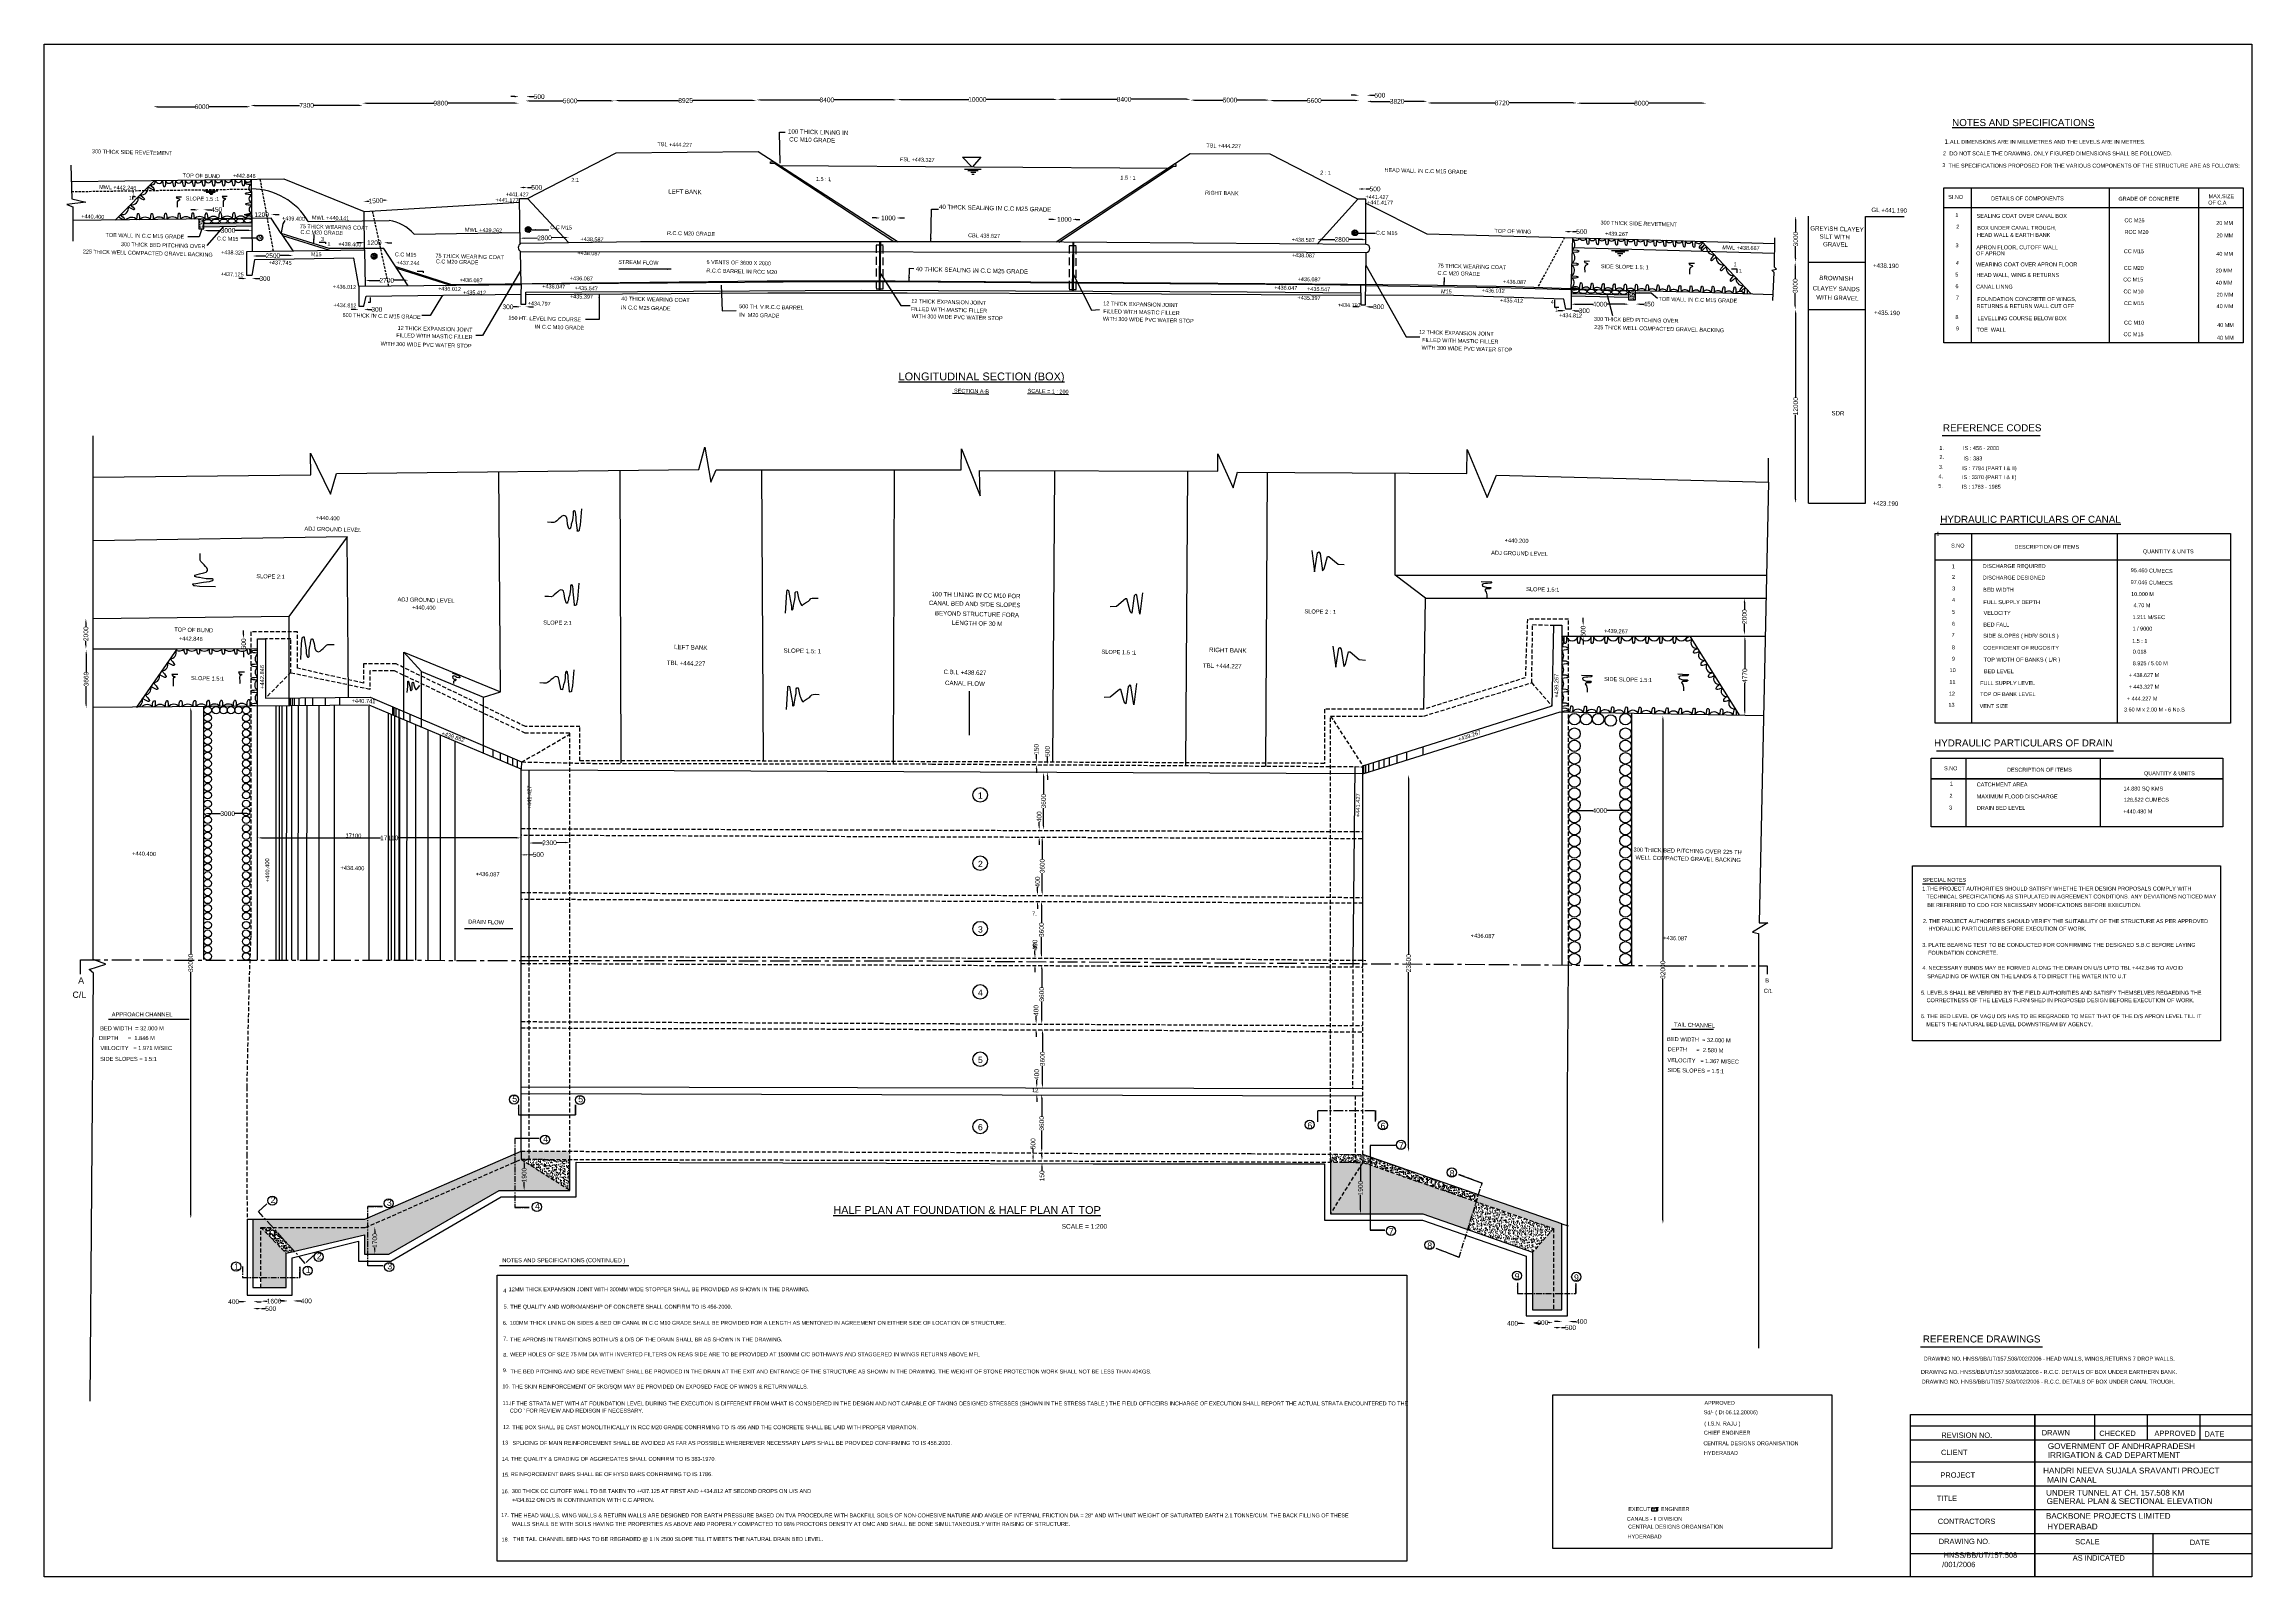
# Model space of a CAD drawing. Header units: millimetres. Extents: x 4403 to 145284, y 12011 to 109869.
import ezdxf

# ---------------------------------------------------------------- set-up
doc = ezdxf.new("R2010")
doc.units = ezdxf.units.MM
doc.header["$MEASUREMENT"] = 0
doc.linetypes.add('CENTER', pattern=[2, 1.25, -0.25, 0.25, -0.25])
doc.linetypes.add('DASHED', pattern=[0.75, 0.5, -0.25])
for name, color, linetype in [('DIM', 7, 'Continuous'), ('DWG', 7, 'Continuous'), ('TEXT', 7, 'Continuous')]:
    doc.layers.add(name, color=color, linetype=linetype)
doc.styles.get("Standard").update_dxf_attribs({"font": 'arial.ttf'})
doc.dimstyles.new('Civil', dxfattribs={"dimtxt": 300, "dimasz": 250, "dimexe": 0.1, "dimexo": 0.0625, "dimgap": 0.09, "dimtad": 0, "dimdec": 0, "dimzin": 12, "dimdsep": 46, "dimtxsty": 'Standard', "dimcen": 0.1, "dimse1": 1, "dimse2": 1, "dimadec": 0, "dimazin": 2, "dimtfac": 1, "dimtdec": 0, "dimtofl": 0, "dimtmove": 0, "dimatfit": 3, "dimfxl": 1, "dimfrac": 1, "dimtolj": 1, "dimtzin": 0, "dimarcsym": 0})
pattern_1 = [(50, (0, 0), (143.45204, -12.55043), [15, -165]), (355, (0, 0), (-27.75027, 150.43843), [12, -132]), (100.4514, (11.95, -1.05), (115.70188, 137.88791), [12.74804, -140.22842]), (46.1842, (0, 40), (213.4482, -33.1038), [22.5, -247.5]), (96.6356, (17.79, 37.24), (186.93254, 194.82357), [19.12206, -210.3426]), (351.1842, (0, 40), (186.9324, 194.82372), [18, -198]), (21, (20, 30), (119.38141, -80.52378), [15, -165]), (326, (20, 30), (48.66307, 145.03001), [12, -132]), (71.4514, (29.95, 23.29), (168.04453, 64.5061), [12.74804, -140.22842]), (37.5, (0, 0), (2.431971, 66.57877), [0, -130.4, 0, -134, 0, -132.5]), (7.5, (0, 0), (52.613907, 78.882342), [0, -76.4, 0, -127.4, 0, -50.5]), (327.5, (-44.6, 0), (106.764487, -4.510974), [0, -50, 0, -156, 0, -207]), (317.5, (-64.6, 0), (116.637234, 20.020996), [0, -65, 0, -103.6, 0, -147])]
pattern_2 = [(50, (0, 0), (358.6301, -31.3761), [37.5, -412.5]), (355, (0, 0), (-69.3757, 376.0961), [30, -330]), (100.4514, (29.9, -2.6), (289.2547, 344.7198), [31.8701, -350.571]), (46.1842, (0, 100), (533.6205, -82.7595), [56.25, -618.75]), (96.6356, (44.47, 93.1), (467.3314, 487.059), [47.8051, -525.8565]), (351.1842, (0, 100), (467.331, 487.0593), [45, -495]), (21, (50, 75), (298.4535, -201.30945), [37.5, -412.5]), (326, (50, 75), (121.6577, 362.575), [30, -330]), (71.4514, (74.87, 58.22), (420.1113, 161.2652), [31.8701, -350.571]), (37.5, (0, 0), (6.07993, 166.44693), [0, -326, 0, -335, 0, -331.25]), (7.5, (0, 0), (131.53477, 197.20586), [0, -191, 0, -318.5, 0, -126.25]), (327.5, (-111.5, 0), (266.91122, -11.27744), [0, -125, 0, -390, 0, -517.5]), (317.5, (-161.5, 0), (291.5931, 50.0525), [0, -162.5, 0, -259, 0, -367.5])]

# ---------------------------------------------------------------- blocks, each defined once
blk = doc.blocks.new('*D2')
at = {"layer": 'Defpoints', "color": 0, "transparency": 16777216}
for p in [(11376, 105832), (17572, 105871), (17572, 105832)]:
    blk.add_point(p, dxfattribs=at)
at = {"layer": 'DIM', "color": 0, "lineweight": -2, "transparency": 16777216}
for p, q in [((11626, 105871), (14026, 105871)), ((17322, 105871), (14923, 105871))]:
    blk.add_line(p, q, dxfattribs=at)
at = {"layer": 'DIM', "color": 0, "transparency": 16777216}
for points in [[(11626, 105912), (11626, 105829), (11376, 105871)], [(17322, 105912), (17322, 105829), (17572, 105871)]]:
    blk.add_solid(points, dxfattribs=at)
at = {"layer": 'DIM', "color": 0, "transparency": 16777216, "insert": (14474, 105871), "char_height": 300, "attachment_point": 5}
blk.add_mtext('\\A1;6000', dxfattribs=at)
blk = doc.blocks.new('*D3')
at = {"layer": 'Defpoints', "color": 0, "transparency": 16777216}
for p in [(17572, 105871), (24732, 105957), (24732, 105871)]:
    blk.add_point(p, dxfattribs=at)
at = {"layer": 'DIM', "color": 0, "lineweight": -2, "transparency": 16777216}
for p, q in [((17822, 105957), (20706, 105957)), ((24482, 105957), (21598, 105957))]:
    blk.add_line(p, q, dxfattribs=at)
at = {"layer": 'DIM', "color": 0, "transparency": 16777216}
for points in [[(17822, 105998), (17822, 105915), (17572, 105957)], [(24482, 105998), (24482, 105915), (24732, 105957)]]:
    blk.add_solid(points, dxfattribs=at)
at = {"layer": 'DIM', "color": 0, "transparency": 16777216, "insert": (21152, 105957), "char_height": 300, "attachment_point": 5}
blk.add_mtext('\\A1;7300', dxfattribs=at)
blk = doc.blocks.new('*D4')
at = {"layer": 'Defpoints', "color": 0, "transparency": 16777216}
for p in [(24732, 105957), (34687, 106100), (34687, 105957)]:
    blk.add_point(p, dxfattribs=at)
at = {"layer": 'DIM', "color": 0, "lineweight": -2, "transparency": 16777216}
for p, q in [((24982, 106100), (29262, 106100)), ((34437, 106100), (30157, 106100))]:
    blk.add_line(p, q, dxfattribs=at)
at = {"layer": 'DIM', "color": 0, "transparency": 16777216}
for points in [[(24982, 106142), (24982, 106058), (24732, 106100)], [(34437, 106142), (34437, 106058), (34687, 106100)]]:
    blk.add_solid(points, dxfattribs=at)
at = {"layer": 'DIM', "color": 0, "transparency": 16777216, "insert": (29710, 106100), "char_height": 300, "attachment_point": 5}
blk.add_mtext('\\A1;9800', dxfattribs=at)
blk = doc.blocks.new('*D5')
at = {"layer": 'Defpoints', "color": 0, "transparency": 16777216}
for p in [(34687, 106100), (35163, 106517), (35163, 106100)]:
    blk.add_point(p, dxfattribs=at)
at = {"layer": 'DIM', "color": 0, "lineweight": -2, "transparency": 16777216}
for p, q in [((34437, 106517), (34187, 106517)), ((35413, 106517), (35663, 106517))]:
    blk.add_line(p, q, dxfattribs=at)
at = {"layer": 'DIM', "color": 0, "transparency": 16777216}
for points in [[(34437, 106559), (34437, 106475), (34687, 106517)], [(35413, 106559), (35413, 106475), (35163, 106517)]]:
    blk.add_solid(points, dxfattribs=at)
at = {"layer": 'DIM', "color": 0, "transparency": 16777216, "insert": (35994, 106517), "char_height": 300, "attachment_point": 5}
blk.add_mtext('\\A1;500', dxfattribs=at)
blk = doc.blocks.new('*D6')
at = {"layer": 'Defpoints', "color": 0, "transparency": 16777216}
for p in [(35124, 106517), (40808, 106517), (40808, 106244)]:
    blk.add_point(p, dxfattribs=at)
at = {"layer": 'DIM', "color": 0, "lineweight": -2, "transparency": 16777216}
for p, q in [((35374, 106244), (37519, 106244)), ((40558, 106244), (38414, 106244))]:
    blk.add_line(p, q, dxfattribs=at)
at = {"layer": 'DIM', "color": 0, "transparency": 16777216}
for points in [[(35374, 106285), (35374, 106202), (35124, 106244)], [(40558, 106285), (40558, 106202), (40808, 106244)]]:
    blk.add_solid(points, dxfattribs=at)
at = {"layer": 'DIM', "color": 0, "transparency": 16777216, "insert": (37966, 106244), "char_height": 300, "attachment_point": 5}
blk.add_mtext('\\A1;5600', dxfattribs=at)
blk = doc.blocks.new('*D7')
at = {"layer": 'Defpoints', "color": 0, "transparency": 16777216}
for p in [(40808, 106244), (49865, 106269), (49865, 106244)]:
    blk.add_point(p, dxfattribs=at)
at = {"layer": 'DIM', "color": 0, "lineweight": -2, "transparency": 16777216}
for p, q in [((41058, 106269), (44887, 106269)), ((49615, 106269), (45786, 106269))]:
    blk.add_line(p, q, dxfattribs=at)
at = {"layer": 'DIM', "color": 0, "transparency": 16777216}
for points in [[(41058, 106311), (41058, 106227), (40808, 106269)], [(49615, 106311), (49615, 106227), (49865, 106269)]]:
    blk.add_solid(points, dxfattribs=at)
at = {"layer": 'DIM', "color": 0, "transparency": 16777216, "insert": (45337, 106269), "char_height": 300, "attachment_point": 5}
blk.add_mtext('\\A1;8925', dxfattribs=at)
blk = doc.blocks.new('*D8')
at = {"layer": 'Defpoints', "color": 0, "transparency": 16777216}
for p in [(49865, 106269), (58830, 106308), (58830, 106269)]:
    blk.add_point(p, dxfattribs=at)
at = {"layer": 'DIM', "color": 0, "lineweight": -2, "transparency": 16777216}
for p, q in [((50115, 106308), (53900, 106308)), ((58580, 106308), (54796, 106308))]:
    blk.add_line(p, q, dxfattribs=at)
at = {"layer": 'DIM', "color": 0, "transparency": 16777216}
for points in [[(50115, 106350), (50115, 106267), (49865, 106308)], [(58580, 106350), (58580, 106267), (58830, 106308)]]:
    blk.add_solid(points, dxfattribs=at)
at = {"layer": 'DIM', "color": 0, "transparency": 16777216, "insert": (54348, 106308), "char_height": 300, "attachment_point": 5}
blk.add_mtext('\\A1;8400', dxfattribs=at)
blk = doc.blocks.new('*D9')
at = {"layer": 'Defpoints', "color": 0, "transparency": 16777216}
for p in [(58830, 106308), (69074, 106334), (69074, 106308)]:
    blk.add_point(p, dxfattribs=at)
at = {"layer": 'DIM', "color": 0, "lineweight": -2, "transparency": 16777216}
for p, q in [((59080, 106334), (63402, 106334)), ((68824, 106334), (64502, 106334))]:
    blk.add_line(p, q, dxfattribs=at)
at = {"layer": 'DIM', "color": 0, "transparency": 16777216}
for points in [[(59080, 106375), (59080, 106292), (58830, 106334)], [(68824, 106375), (68824, 106292), (69074, 106334)]]:
    blk.add_solid(points, dxfattribs=at)
at = {"layer": 'DIM', "color": 0, "transparency": 16777216, "insert": (63952, 106334), "char_height": 300, "attachment_point": 5}
blk.add_mtext('\\A1;10000', dxfattribs=at)
blk = doc.blocks.new('*D10')
at = {"layer": 'Defpoints', "color": 0, "transparency": 16777216}
for p in [(69074, 106334), (77559, 106347), (77559, 106334)]:
    blk.add_point(p, dxfattribs=at)
at = {"layer": 'DIM', "color": 0, "lineweight": -2, "transparency": 16777216}
for p, q in [((69324, 106347), (72869, 106347)), ((77309, 106347), (73764, 106347))]:
    blk.add_line(p, q, dxfattribs=at)
at = {"layer": 'DIM', "color": 0, "transparency": 16777216}
for points in [[(69324, 106388), (69324, 106305), (69074, 106347)], [(77309, 106388), (77309, 106305), (77559, 106347)]]:
    blk.add_solid(points, dxfattribs=at)
at = {"layer": 'DIM', "color": 0, "transparency": 16777216, "insert": (73317, 106347), "char_height": 300, "attachment_point": 5}
blk.add_mtext('\\A1;8400', dxfattribs=at)
blk = doc.blocks.new('*D11')
at = {"layer": 'Defpoints', "color": 0, "transparency": 16777216}
for p in [(77559, 106347), (82599, 106347), (82599, 106295)]:
    blk.add_point(p, dxfattribs=at)
at = {"layer": 'DIM', "color": 0, "lineweight": -2, "transparency": 16777216}
for p, q in [((77809, 106295), (79632, 106295)), ((82349, 106295), (80527, 106295))]:
    blk.add_line(p, q, dxfattribs=at)
at = {"layer": 'DIM', "color": 0, "transparency": 16777216}
for points in [[(77809, 106336), (77809, 106253), (77559, 106295)], [(82349, 106336), (82349, 106253), (82599, 106295)]]:
    blk.add_solid(points, dxfattribs=at)
at = {"layer": 'DIM', "color": 0, "transparency": 16777216, "insert": (80079, 106295), "char_height": 300, "attachment_point": 5}
blk.add_mtext('\\A1;5000', dxfattribs=at)
blk = doc.blocks.new('*D12')
at = {"layer": 'Defpoints', "color": 0, "transparency": 16777216}
for p in [(82599, 106295), (88313, 106295), (88313, 106268)]:
    blk.add_point(p, dxfattribs=at)
at = {"layer": 'DIM', "color": 0, "lineweight": -2, "transparency": 16777216}
for p, q in [((82849, 106268), (85009, 106268)), ((88063, 106268), (85904, 106268))]:
    blk.add_line(p, q, dxfattribs=at)
at = {"layer": 'DIM', "color": 0, "transparency": 16777216}
for points in [[(82849, 106310), (82849, 106227), (82599, 106268)], [(88063, 106310), (88063, 106227), (88313, 106268)]]:
    blk.add_solid(points, dxfattribs=at)
at = {"layer": 'DIM', "color": 0, "transparency": 16777216, "insert": (85456, 106268), "char_height": 300, "attachment_point": 5}
blk.add_mtext('\\A1;5600', dxfattribs=at)
blk = doc.blocks.new('*D13')
at = {"layer": 'Defpoints', "color": 0, "transparency": 16777216}
for p in [(88313, 106268), (88809, 106607), (88809, 106268)]:
    blk.add_point(p, dxfattribs=at)
at = {"layer": 'DIM', "color": 0, "lineweight": -2, "transparency": 16777216}
for p, q in [((88063, 106607), (87813, 106607)), ((89059, 106607), (89309, 106607))]:
    blk.add_line(p, q, dxfattribs=at)
at = {"layer": 'DIM', "color": 0, "transparency": 16777216}
for points in [[(88063, 106649), (88063, 106565), (88313, 106607)], [(89059, 106649), (89059, 106565), (88809, 106607)]]:
    blk.add_solid(points, dxfattribs=at)
at = {"layer": 'DIM', "color": 0, "transparency": 16777216, "insert": (89640, 106607), "char_height": 300, "attachment_point": 5}
blk.add_mtext('\\A1;500', dxfattribs=at)
blk = doc.blocks.new('*D14')
at = {"layer": 'Defpoints', "color": 0, "transparency": 16777216}
for p in [(88809, 106607), (92674, 106607), (92674, 106216)]:
    blk.add_point(p, dxfattribs=at)
at = {"layer": 'DIM', "color": 0, "lineweight": -2, "transparency": 16777216}
for p, q in [((89059, 106216), (90294, 106216)), ((92424, 106216), (91189, 106216))]:
    blk.add_line(p, q, dxfattribs=at)
at = {"layer": 'DIM', "color": 0, "transparency": 16777216}
for points in [[(89059, 106258), (89059, 106175), (88809, 106216)], [(92424, 106258), (92424, 106175), (92674, 106216)]]:
    blk.add_solid(points, dxfattribs=at)
at = {"layer": 'DIM', "color": 0, "transparency": 16777216, "insert": (90741, 106216), "char_height": 300, "attachment_point": 5}
blk.add_mtext('\\A1;3820', dxfattribs=at)
blk = doc.blocks.new('*D15')
at = {"layer": 'Defpoints', "color": 0, "transparency": 16777216}
for p in [(92674, 106216), (102209, 106216), (102209, 106112)]:
    blk.add_point(p, dxfattribs=at)
at = {"layer": 'DIM', "color": 0, "lineweight": -2, "transparency": 16777216}
for p, q in [((92924, 106112), (96994, 106112)), ((101959, 106112), (97890, 106112))]:
    blk.add_line(p, q, dxfattribs=at)
at = {"layer": 'DIM', "color": 0, "transparency": 16777216}
for points in [[(92924, 106154), (92924, 106070), (92674, 106112)], [(101959, 106154), (101959, 106070), (102209, 106112)]]:
    blk.add_solid(points, dxfattribs=at)
at = {"layer": 'DIM', "color": 0, "transparency": 16777216, "insert": (97442, 106112), "char_height": 300, "attachment_point": 5}
blk.add_mtext('\\A1;8720', dxfattribs=at)
blk = doc.blocks.new('*D16')
at = {"layer": 'Defpoints', "color": 0, "transparency": 16777216}
for p in [(102209, 106216), (110457, 106216), (110457, 106099)]:
    blk.add_point(p, dxfattribs=at)
at = {"layer": 'DIM', "color": 0, "lineweight": -2, "transparency": 16777216}
for p, q in [((102459, 106099), (105885, 106099)), ((110207, 106099), (106781, 106099))]:
    blk.add_line(p, q, dxfattribs=at)
at = {"layer": 'DIM', "color": 0, "transparency": 16777216}
for points in [[(102459, 106141), (102459, 106057), (102209, 106099)], [(110207, 106141), (110207, 106057), (110457, 106099)]]:
    blk.add_solid(points, dxfattribs=at)
at = {"layer": 'DIM', "color": 0, "transparency": 16777216, "insert": (106333, 106099), "char_height": 300, "attachment_point": 5}
blk.add_mtext('\\A1;8000', dxfattribs=at)
blk = doc.blocks.new('*D17')
at = {"layer": 'Defpoints', "color": 0, "transparency": 16777216}
for p in [(101503, 92955), (101852, 92955), (101852, 92849)]:
    blk.add_point(p, dxfattribs=at)
at = {"layer": 'DIM', "color": 0, "lineweight": -2, "transparency": 16777216}
for p, q in [((101253, 92849), (101003, 92849)), ((102102, 92849), (102352, 92849))]:
    blk.add_line(p, q, dxfattribs=at)
at = {"layer": 'DIM', "color": 0, "transparency": 16777216}
for points in [[(101253, 92891), (101253, 92807), (101503, 92849)], [(102102, 92891), (102102, 92807), (101852, 92849)]]:
    blk.add_solid(points, dxfattribs=at)
at = {"layer": 'DIM', "color": 0, "transparency": 16777216, "insert": (102683, 92849), "char_height": 300, "attachment_point": 5}
blk.add_mtext('\\A1;300', dxfattribs=at)
blk = doc.blocks.new('*D18')
at = {"layer": 'Defpoints', "color": 0, "transparency": 16777216}
for p in [(101852, 93272), (105510, 93272), (105510, 93264)]:
    blk.add_point(p, dxfattribs=at)
at = {"layer": 'DIM', "color": 0, "lineweight": -2, "transparency": 16777216}
for p, q in [((102102, 93264), (103227, 93264)), ((105260, 93264), (104135, 93264))]:
    blk.add_line(p, q, dxfattribs=at)
at = {"layer": 'DIM', "color": 0, "transparency": 16777216}
for points in [[(102102, 93305), (102102, 93222), (101852, 93264)], [(105260, 93305), (105260, 93222), (105510, 93264)]]:
    blk.add_solid(points, dxfattribs=at)
at = {"layer": 'DIM', "color": 0, "transparency": 16777216, "insert": (103681, 93264), "char_height": 300, "attachment_point": 5}
blk.add_mtext('\\A1;4000', dxfattribs=at)
blk = doc.blocks.new('*D19')
at = {"layer": 'Defpoints', "color": 0, "transparency": 16777216}
for p in [(105510, 93264), (105975, 93272), (105975, 93264)]:
    blk.add_point(p, dxfattribs=at)
at = {"layer": 'DIM', "color": 0, "lineweight": -2, "transparency": 16777216}
for p, q in [((105260, 93272), (105010, 93272)), ((106225, 93272), (106475, 93272))]:
    blk.add_line(p, q, dxfattribs=at)
at = {"layer": 'DIM', "color": 0, "transparency": 16777216}
for points in [[(105260, 93314), (105260, 93230), (105510, 93272)], [(106225, 93314), (106225, 93230), (105975, 93272)]]:
    blk.add_solid(points, dxfattribs=at)
at = {"layer": 'DIM', "color": 0, "transparency": 16777216, "insert": (106812, 93272), "char_height": 300, "attachment_point": 5}
blk.add_mtext('\\A1;450', dxfattribs=at)
blk = doc.blocks.new('*D20')
at = {"layer": 'Defpoints', "color": 0, "transparency": 16777216}
for p in [(101412, 97838), (101938, 97896), (101938, 97838)]:
    blk.add_point(p, dxfattribs=at)
at = {"layer": 'DIM', "color": 0, "lineweight": -2, "transparency": 16777216}
for p, q in [((101662, 97896), (101688, 97896)), ((101938, 97896), (102188, 97896))]:
    blk.add_line(p, q, dxfattribs=at)
at = {"layer": 'DIM', "color": 0, "transparency": 16777216}
for points in [[(101662, 97938), (101662, 97854), (101412, 97896)], [(101688, 97938), (101688, 97854), (101938, 97896)]]:
    blk.add_solid(points, dxfattribs=at)
at = {"layer": 'DIM', "color": 0, "transparency": 16777216, "insert": (102519, 97896), "char_height": 300, "attachment_point": 5}
blk.add_mtext('\\A1;500', dxfattribs=at)
blk = doc.blocks.new('*D21')
at = {"layer": 'Defpoints', "color": 0, "transparency": 16777216}
for p in [(88423, 93217), (88730, 93217), (88730, 93099)]:
    blk.add_point(p, dxfattribs=at)
at = {"layer": 'DIM', "color": 0, "lineweight": -2, "transparency": 16777216}
for p, q in [((88173, 93099), (87923, 93099)), ((88980, 93099), (89230, 93099))]:
    blk.add_line(p, q, dxfattribs=at)
at = {"layer": 'DIM', "color": 0, "transparency": 16777216}
for points in [[(88173, 93141), (88173, 93057), (88423, 93099)], [(88980, 93141), (88980, 93057), (88730, 93099)]]:
    blk.add_solid(points, dxfattribs=at)
at = {"layer": 'DIM', "color": 0, "transparency": 16777216, "insert": (89561, 93099), "char_height": 300, "attachment_point": 5}
blk.add_mtext('\\A1;300', dxfattribs=at)
blk = doc.blocks.new('*D22')
at = {"layer": 'Defpoints', "color": 0, "transparency": 16777216}
for p in [(88784, 97383), (85641, 97103), (88781, 97079)]:
    blk.add_point(p, dxfattribs=at)
at = {"layer": 'DIM', "color": 0, "lineweight": -2, "transparency": 16777216}
for p, q in [((85893, 97406), (86763, 97399)), ((88534, 97385), (87664, 97392))]:
    blk.add_line(p, q, dxfattribs=at)
at = {"layer": 'DIM', "color": 0, "transparency": 16777216}
for points in [[(85894, 97447), (85893, 97364), (85643, 97408)], [(88534, 97427), (88533, 97344), (88784, 97383)]]:
    blk.add_solid(points, dxfattribs=at)
at = {"layer": 'DIM', "color": 0, "transparency": 16777216, "insert": (87213, 97395), "char_height": 300, "attachment_point": 5, "rotation": 359.55779}
blk.add_mtext('\\A1;2800', dxfattribs=at)
blk = doc.blocks.new('*D23')
at = {"layer": 'Defpoints', "color": 0, "transparency": 16777216}
for p in [(88751, 100621), (88243, 99967), (88751, 99967)]:
    blk.add_point(p, dxfattribs=at)
at = {"layer": 'DIM', "color": 0, "lineweight": -2, "transparency": 16777216}
for p, q in [((88493, 100621), (88501, 100621)), ((88751, 100621), (89001, 100621))]:
    blk.add_line(p, q, dxfattribs=at)
at = {"layer": 'DIM', "color": 0, "transparency": 16777216}
for points in [[(88493, 100663), (88493, 100580), (88243, 100621)], [(88501, 100663), (88501, 100580), (88751, 100621)]]:
    blk.add_solid(points, dxfattribs=at)
at = {"layer": 'DIM', "color": 0, "transparency": 16777216, "insert": (89332, 100621), "char_height": 300, "attachment_point": 5}
blk.add_mtext('\\A1;500', dxfattribs=at)
blk = doc.blocks.new('*D24')
at = {"layer": 'Defpoints', "color": 0, "transparency": 16777216}
for p in [(70000, 98681), (69013, 98538), (70000, 98538)]:
    blk.add_point(p, dxfattribs=at)
at = {"layer": 'DIM', "color": 0, "lineweight": -2, "transparency": 16777216}
for p, q in [((68763, 98681), (68513, 98681)), ((70250, 98681), (70500, 98681))]:
    blk.add_line(p, q, dxfattribs=at)
at = {"layer": 'DIM', "color": 0, "transparency": 16777216}
for points in [[(68763, 98723), (68763, 98639), (69013, 98681)], [(70250, 98723), (70250, 98639), (70000, 98681)]]:
    blk.add_solid(points, dxfattribs=at)
at = {"layer": 'DIM', "color": 0, "transparency": 16777216, "insert": (69506, 98681), "char_height": 300, "attachment_point": 5}
blk.add_mtext('\\A1;1000', dxfattribs=at)
blk = doc.blocks.new('*D25')
at = {"layer": 'Defpoints', "color": 0, "transparency": 16777216}
for p in [(57748, 98730), (58797, 98771), (58797, 98730)]:
    blk.add_point(p, dxfattribs=at)
at = {"layer": 'DIM', "color": 0, "lineweight": -2, "transparency": 16777216}
for p, q in [((57498, 98771), (57248, 98771)), ((59047, 98771), (59297, 98771))]:
    blk.add_line(p, q, dxfattribs=at)
at = {"layer": 'DIM', "color": 0, "transparency": 16777216}
for points in [[(57498, 98813), (57498, 98729), (57748, 98771)], [(59047, 98813), (59047, 98729), (58797, 98771)]]:
    blk.add_solid(points, dxfattribs=at)
at = {"layer": 'DIM', "color": 0, "transparency": 16777216, "insert": (58273, 98771), "char_height": 300, "attachment_point": 5}
blk.add_mtext('\\A1;1000', dxfattribs=at)
blk = doc.blocks.new('*D26')
at = {"layer": 'Defpoints', "color": 0, "transparency": 16777216}
for p in [(34832, 93257), (34832, 93096), (35134, 93257)]:
    blk.add_point(p, dxfattribs=at)
at = {"layer": 'DIM', "color": 0, "lineweight": -2, "transparency": 16777216}
for p, q in [((34582, 93096), (34332, 93096)), ((35384, 93096), (35634, 93096))]:
    blk.add_line(p, q, dxfattribs=at)
at = {"layer": 'DIM', "color": 0, "transparency": 16777216}
for points in [[(34582, 93138), (34582, 93055), (34832, 93096)], [(35384, 93138), (35384, 93055), (35134, 93096)]]:
    blk.add_solid(points, dxfattribs=at)
at = {"layer": 'DIM', "color": 0, "transparency": 16777216, "insert": (34001, 93096), "char_height": 300, "attachment_point": 5}
blk.add_mtext('\\A1;300', dxfattribs=at)
blk = doc.blocks.new('*D27')
at = {"layer": 'Defpoints', "color": 0, "transparency": 16777216}
for p in [(37883, 97521), (34789, 97132), (37888, 97175)]:
    blk.add_point(p, dxfattribs=at)
at = {"layer": 'DIM', "color": 0, "lineweight": -2, "transparency": 16777216}
for p, q in [((35034, 97482), (35884, 97493)), ((37633, 97517), (36784, 97506))]:
    blk.add_line(p, q, dxfattribs=at)
at = {"layer": 'DIM', "color": 0, "transparency": 16777216}
for points in [[(35033, 97523), (35034, 97440), (34784, 97478)], [(37633, 97559), (37634, 97476), (37883, 97521)]]:
    blk.add_solid(points, dxfattribs=at)
at = {"layer": 'DIM', "color": 0, "transparency": 16777216, "insert": (36334, 97499), "char_height": 300, "attachment_point": 5, "rotation": 0.78775}
blk.add_mtext('\\A1;2800', dxfattribs=at)
blk = doc.blocks.new('*D28')
at = {"layer": 'Defpoints', "color": 0, "transparency": 16777216}
for p in [(35254, 100721), (34740, 100022), (35254, 100022)]:
    blk.add_point(p, dxfattribs=at)
at = {"layer": 'DIM', "color": 0, "lineweight": -2, "transparency": 16777216}
for p, q in [((34990, 100721), (35004, 100721)), ((35254, 100721), (35504, 100721))]:
    blk.add_line(p, q, dxfattribs=at)
at = {"layer": 'DIM', "color": 0, "transparency": 16777216}
for points in [[(34990, 100763), (34990, 100679), (34740, 100721)], [(35004, 100763), (35004, 100679), (35254, 100721)]]:
    blk.add_solid(points, dxfattribs=at)
at = {"layer": 'DIM', "color": 0, "transparency": 16777216, "insert": (35835, 100721), "char_height": 300, "attachment_point": 5}
blk.add_mtext('\\A1;500', dxfattribs=at)
blk = doc.blocks.new('*D29')
at = {"layer": 'Defpoints', "color": 0, "transparency": 16777216}
for p in [(24487, 93138), (24804, 93138), (24804, 92935)]:
    blk.add_point(p, dxfattribs=at)
at = {"layer": 'DIM', "color": 0, "lineweight": -2, "transparency": 16777216}
for p, q in [((24237, 92935), (23987, 92935)), ((25054, 92935), (25304, 92935))]:
    blk.add_line(p, q, dxfattribs=at)
at = {"layer": 'DIM', "color": 0, "transparency": 16777216}
for points in [[(24237, 92977), (24237, 92893), (24487, 92935)], [(25054, 92977), (25054, 92893), (24804, 92935)]]:
    blk.add_solid(points, dxfattribs=at)
at = {"layer": 'DIM', "color": 0, "transparency": 16777216, "insert": (25635, 92935), "char_height": 300, "attachment_point": 5}
blk.add_mtext('\\A1;300', dxfattribs=at)
blk = doc.blocks.new('*D30')
at = {"layer": 'Defpoints', "color": 0, "transparency": 16777216}
for p in [(24896, 94415), (27637, 94801), (27640, 94443)]:
    blk.add_point(p, dxfattribs=at)
at = {"layer": 'DIM', "color": 0, "lineweight": -2, "transparency": 16777216}
for p, q in [((25142, 94776), (25814, 94783)), ((27387, 94799), (26714, 94792))]:
    blk.add_line(p, q, dxfattribs=at)
at = {"layer": 'DIM', "color": 0, "transparency": 16777216}
for points in [[(25142, 94817), (25142, 94734), (24892, 94773)], [(27386, 94840), (27387, 94757), (27637, 94801)]]:
    blk.add_solid(points, dxfattribs=at)
at = {"layer": 'DIM', "color": 0, "transparency": 16777216, "insert": (26264, 94787), "char_height": 300, "attachment_point": 5, "rotation": 0.58934}
blk.add_mtext('\\A1;2700', dxfattribs=at)
blk = doc.blocks.new('*D31')
at = {"layer": 'Defpoints', "color": 0, "transparency": 16777216}
for p in [(24850, 96822), (26086, 97190), (26086, 96822)]:
    blk.add_point(p, dxfattribs=at)
at = {"layer": 'DIM', "color": 0, "lineweight": -2, "transparency": 16777216}
for p, q in [((24600, 97190), (24350, 97190)), ((26336, 97190), (26586, 97190))]:
    blk.add_line(p, q, dxfattribs=at)
at = {"layer": 'DIM', "color": 0, "transparency": 16777216}
for points in [[(24600, 97231), (24600, 97148), (24850, 97190)], [(26336, 97231), (26336, 97148), (26086, 97190)]]:
    blk.add_solid(points, dxfattribs=at)
at = {"layer": 'DIM', "color": 0, "transparency": 16777216, "insert": (25468, 97190), "char_height": 300, "attachment_point": 5}
blk.add_mtext('\\A1;1200', dxfattribs=at)
blk = doc.blocks.new('*D32')
at = {"layer": 'Defpoints', "color": 0, "transparency": 16777216}
for p in [(24825, 99175), (26352, 99916), (26392, 99270)]:
    blk.add_point(p, dxfattribs=at)
at = {"layer": 'DIM', "color": 0, "lineweight": -2, "transparency": 16777216}
for p, q in [((25035, 99835), (25136, 99842)), ((26103, 99900), (26001, 99894))]:
    blk.add_line(p, q, dxfattribs=at)
at = {"layer": 'DIM', "color": 0, "transparency": 16777216}
for points in [[(25032, 99877), (25037, 99794), (24785, 99820)], [(26100, 99942), (26105, 99859), (26352, 99916)]]:
    blk.add_solid(points, dxfattribs=at)
at = {"layer": 'DIM', "color": 0, "transparency": 16777216, "insert": (25569, 99868), "char_height": 300, "attachment_point": 5, "rotation": 3.48596}
blk.add_mtext('\\A1;1500', dxfattribs=at)
blk = doc.blocks.new('*D33')
at = {"layer": 'Defpoints', "color": 0, "transparency": 16777216}
for p in [(17328, 95113), (17657, 95114), (17657, 94899)]:
    blk.add_point(p, dxfattribs=at)
at = {"layer": 'DIM', "color": 0, "lineweight": -2, "transparency": 16777216}
for p, q in [((17078, 94899), (16828, 94899)), ((17907, 94899), (18157, 94900))]:
    blk.add_line(p, q, dxfattribs=at)
at = {"layer": 'DIM', "color": 0, "transparency": 16777216}
for points in [[(17078, 94940), (17078, 94857), (17328, 94899)], [(17907, 94941), (17907, 94858), (17657, 94899)]]:
    blk.add_solid(points, dxfattribs=at)
at = {"layer": 'DIM', "color": 0, "transparency": 16777216, "insert": (18488, 94900), "char_height": 300, "attachment_point": 5, "rotation": 0.04609}
blk.add_mtext('\\A1;300', dxfattribs=at)
blk = doc.blocks.new('*D34')
at = {"layer": 'Defpoints', "color": 0, "transparency": 16777216}
for p in [(17706, 96626), (20283, 96663), (20287, 96377)]:
    blk.add_point(p, dxfattribs=at)
at = {"layer": 'DIM', "color": 0, "lineweight": -2, "transparency": 16777216}
for p, q in [((17960, 96344), (18549, 96352)), ((20037, 96374), (19449, 96365))]:
    blk.add_line(p, q, dxfattribs=at)
at = {"layer": 'DIM', "color": 0, "transparency": 16777216}
for points in [[(17959, 96385), (17960, 96302), (17710, 96340)], [(20037, 96415), (20038, 96332), (20287, 96377)]]:
    blk.add_solid(points, dxfattribs=at)
at = {"layer": 'DIM', "color": 0, "transparency": 16777216, "insert": (18999, 96359), "char_height": 300, "attachment_point": 5, "rotation": 0.8249}
blk.add_mtext('\\A1;2500', dxfattribs=at)
blk = doc.blocks.new('*D35')
at = {"layer": 'Defpoints', "color": 0, "transparency": 16777216}
for p in [(17674, 98740), (18891, 98991), (18894, 98754)]:
    blk.add_point(p, dxfattribs=at)
at = {"layer": 'DIM', "color": 0, "lineweight": -2, "transparency": 16777216}
for p, q in [((17421, 98973), (17171, 98970)), ((19141, 98994), (19391, 98997))]:
    blk.add_line(p, q, dxfattribs=at)
at = {"layer": 'DIM', "color": 0, "transparency": 16777216}
for points in [[(17421, 99015), (17421, 98932), (17671, 98976)], [(19140, 99035), (19141, 98952), (18891, 98991)]]:
    blk.add_solid(points, dxfattribs=at)
at = {"layer": 'DIM', "color": 0, "transparency": 16777216, "insert": (18281, 98984), "char_height": 300, "attachment_point": 5, "rotation": 0.67786}
blk.add_mtext('\\A1;1200', dxfattribs=at)
blk = doc.blocks.new('*D36')
at = {"layer": 'Defpoints', "color": 0, "transparency": 16777216}
for p in [(14583, 98077), (17684, 98092), (17684, 97980)]:
    blk.add_point(p, dxfattribs=at)
at = {"layer": 'DIM', "color": 0, "lineweight": -2, "transparency": 16777216}
for p, q in [((14833, 97967), (15686, 97971)), ((17434, 97979), (16581, 97975))]:
    blk.add_line(p, q, dxfattribs=at)
at = {"layer": 'DIM', "color": 0, "transparency": 16777216}
for points in [[(14833, 98009), (14833, 97925), (14583, 97966)], [(17434, 98021), (17434, 97938), (17684, 97980)]]:
    blk.add_solid(points, dxfattribs=at)
at = {"layer": 'DIM', "color": 0, "transparency": 16777216, "insert": (16134, 97973), "char_height": 300, "attachment_point": 5, "rotation": 0.27314}
blk.add_mtext('\\A1;3000', dxfattribs=at)
blk = doc.blocks.new('*D37')
at = {"layer": 'Defpoints', "color": 0, "transparency": 16777216}
for p in [(14267, 98700), (14575, 99290), (14582, 98703)]:
    blk.add_point(p, dxfattribs=at)
at = {"layer": 'DIM', "color": 0, "lineweight": -2, "transparency": 16777216}
for p, q in [((14010, 99283), (13760, 99280)), ((14825, 99293), (15075, 99296))]:
    blk.add_line(p, q, dxfattribs=at)
at = {"layer": 'DIM', "color": 0, "transparency": 16777216}
for points in [[(14010, 99325), (14011, 99242), (14260, 99286)], [(14825, 99335), (14826, 99251), (14575, 99290)]]:
    blk.add_solid(points, dxfattribs=at)
at = {"layer": 'DIM', "color": 0, "transparency": 16777216, "insert": (15412, 99300), "char_height": 300, "attachment_point": 5, "rotation": 0.67786}
blk.add_mtext('\\A1;450', dxfattribs=at)
blk = doc.blocks.new('*D38')
at = {"layer": 'Defpoints', "color": 0, "transparency": 16777216}
for p in [(17131, 71924), (17264, 71924), (17264, 71239)]:
    blk.add_point(p, dxfattribs=at)
at = {"layer": 'DIM', "color": 0, "lineweight": -2, "transparency": 16777216}
for p, q in [((17131, 72174), (17131, 72424)), ((17131, 70989), (17131, 70739))]:
    blk.add_line(p, q, dxfattribs=at)
at = {"layer": 'DIM', "color": 0, "transparency": 16777216}
for points in [[(17089, 72174), (17172, 72174), (17131, 71924)], [(17089, 70989), (17172, 70989), (17131, 71239)]]:
    blk.add_solid(points, dxfattribs=at)
at = {"layer": 'DIM', "color": 0, "transparency": 16777216, "insert": (17131, 71581), "char_height": 300, "attachment_point": 5, "rotation": 90}
blk.add_mtext('\\A1;600', dxfattribs=at)
blk = doc.blocks.new('*D39')
at = {"layer": 'Defpoints', "color": 0, "transparency": 16777216}
for p in [(7068, 73187), (7529, 73187), (7529, 71263)]:
    blk.add_point(p, dxfattribs=at)
at = {"layer": 'DIM', "color": 0, "lineweight": -2, "transparency": 16777216}
for p, q in [((7068, 72937), (7068, 72675)), ((7068, 71513), (7068, 71775))]:
    blk.add_line(p, q, dxfattribs=at)
at = {"layer": 'DIM', "color": 0, "transparency": 16777216}
for points in [[(7026, 72937), (7110, 72937), (7068, 73187)], [(7026, 71513), (7110, 71513), (7068, 71263)]]:
    blk.add_solid(points, dxfattribs=at)
at = {"layer": 'DIM', "color": 0, "transparency": 16777216, "insert": (7068, 72225), "char_height": 300, "attachment_point": 5, "rotation": 90}
blk.add_mtext('\\A1;2000', dxfattribs=at)
blk = doc.blocks.new('*D40')
at = {"layer": 'Defpoints', "color": 0, "transparency": 16777216}
for p in [(7084, 71183), (7149, 71183), (7149, 67478)]:
    blk.add_point(p, dxfattribs=at)
at = {"layer": 'DIM', "color": 0, "lineweight": -2, "transparency": 16777216}
for p, q in [((7084, 70933), (7084, 69779)), ((7084, 67728), (7084, 68882))]:
    blk.add_line(p, q, dxfattribs=at)
at = {"layer": 'DIM', "color": 0, "transparency": 16777216}
for points in [[(7042, 70933), (7126, 70933), (7084, 71183)], [(7042, 67728), (7126, 67728), (7084, 67478)]]:
    blk.add_solid(points, dxfattribs=at)
at = {"layer": 'DIM', "color": 0, "transparency": 16777216, "insert": (7084, 69330), "char_height": 300, "attachment_point": 5, "rotation": 90}
blk.add_mtext('\\A1;3669', dxfattribs=at)
blk = doc.blocks.new('*D41')
at = {"layer": 'Defpoints', "color": 0, "transparency": 16777216}
for p in [(17589, 60741), (14638, 60467), (17589, 60467)]:
    blk.add_point(p, dxfattribs=at)
at = {"layer": 'DIM', "color": 0, "lineweight": -2, "transparency": 16777216}
for p, q in [((14888, 60741), (15666, 60741)), ((17339, 60741), (16561, 60741))]:
    blk.add_line(p, q, dxfattribs=at)
at = {"layer": 'DIM', "color": 0, "transparency": 16777216}
for points in [[(14888, 60782), (14888, 60699), (14638, 60741)], [(17339, 60782), (17339, 60699), (17589, 60741)]]:
    blk.add_solid(points, dxfattribs=at)
at = {"layer": 'DIM', "color": 0, "transparency": 16777216, "insert": (16114, 60741), "char_height": 300, "attachment_point": 5}
blk.add_mtext('\\A1;3000', dxfattribs=at)
blk = doc.blocks.new('*D42')
at = {"layer": 'Defpoints', "color": 0, "transparency": 16777216}
for p in [(34814, 59191), (18029, 58868), (34814, 58868)]:
    blk.add_point(p, dxfattribs=at)
at = {"layer": 'DIM', "color": 0, "lineweight": -2, "transparency": 16777216}
for p, q in [((18279, 59191), (25872, 59191)), ((34564, 59191), (26971, 59191))]:
    blk.add_line(p, q, dxfattribs=at)
at = {"layer": 'DIM', "color": 0, "transparency": 16777216}
for points in [[(18279, 59232), (18279, 59149), (18029, 59191)], [(34564, 59232), (34564, 59149), (34814, 59191)]]:
    blk.add_solid(points, dxfattribs=at)
at = {"layer": 'DIM', "color": 0, "transparency": 16777216, "insert": (26421, 59191), "char_height": 300, "attachment_point": 5}
blk.add_mtext('\\A1;17110', dxfattribs=at)
blk = doc.blocks.new('*D43')
at = {"layer": 'Defpoints', "color": 0, "transparency": 16777216}
for p in [(13758, 67545), (14114, 67545), (14114, 34880)]:
    blk.add_point(p, dxfattribs=at)
at = {"layer": 'DIM', "color": 0, "lineweight": -2, "transparency": 16777216}
for p, q in [((13758, 67295), (13758, 51776)), ((13758, 35130), (13758, 50648))]:
    blk.add_line(p, q, dxfattribs=at)
at = {"layer": 'DIM', "color": 0, "transparency": 16777216}
for points in [[(13717, 67295), (13800, 67295), (13758, 67545)], [(13717, 35130), (13800, 35130), (13758, 34880)]]:
    blk.add_solid(points, dxfattribs=at)
at = {"layer": 'DIM', "color": 0, "transparency": 16777216, "insert": (13758, 51212), "char_height": 300, "attachment_point": 5, "rotation": 90}
blk.add_mtext('\\A1;32000', dxfattribs=at)
blk = doc.blocks.new('*D44')
at = {"layer": 'Defpoints', "color": 0, "transparency": 16777216}
for p in [(34839, 58022), (35358, 58114), (35359, 58034)]:
    blk.add_point(p, dxfattribs=at)
at = {"layer": 'DIM', "color": 0, "lineweight": -2, "transparency": 16777216}
for p, q in [((35088, 58108), (35108, 58109)), ((35358, 58114), (35607, 58120))]:
    blk.add_line(p, q, dxfattribs=at)
at = {"layer": 'DIM', "color": 0, "transparency": 16777216}
for points in [[(35087, 58150), (35089, 58067), (34838, 58103)], [(35107, 58150), (35109, 58067), (35358, 58114)]]:
    blk.add_solid(points, dxfattribs=at)
at = {"layer": 'DIM', "color": 0, "transparency": 16777216, "insert": (35938, 58127), "char_height": 300, "attachment_point": 5, "rotation": 1.26604}
blk.add_mtext('\\A1;500', dxfattribs=at)
blk = doc.blocks.new('*D45')
at = {"layer": 'Defpoints', "color": 0, "transparency": 16777216}
for p in [(35365, 58769), (37940, 58896), (37941, 58804)]:
    blk.add_point(p, dxfattribs=at)
at = {"layer": 'DIM', "color": 0, "lineweight": -2, "transparency": 16777216}
for p, q in [((35614, 58865), (36202, 58873)), ((37690, 58893), (37102, 58885))]:
    blk.add_line(p, q, dxfattribs=at)
at = {"layer": 'DIM', "color": 0, "transparency": 16777216}
for points in [[(35613, 58907), (35614, 58823), (35364, 58862)], [(37689, 58934), (37691, 58851), (37940, 58896)]]:
    blk.add_solid(points, dxfattribs=at)
at = {"layer": 'DIM', "color": 0, "transparency": 16777216, "insert": (36652, 58879), "char_height": 300, "attachment_point": 5, "rotation": 0.76659}
blk.add_mtext('\\A1;2300', dxfattribs=at)
blk = doc.blocks.new('*D46')
at = {"layer": 'Defpoints', "color": 0, "transparency": 16777216}
for p in [(34949, 38654), (35034, 38654), (34949, 36678)]:
    blk.add_point(p, dxfattribs=at)
at = {"layer": 'DIM', "color": 0, "lineweight": -2, "transparency": 16777216}
for p, q in [((35034, 38404), (35034, 38100)), ((35034, 36928), (35034, 37233))]:
    blk.add_line(p, q, dxfattribs=at)
at = {"layer": 'DIM', "color": 0, "transparency": 16777216}
for points in [[(34992, 38404), (35076, 38404), (35034, 38654)], [(34992, 36928), (35076, 36928), (35034, 36678)]]:
    blk.add_solid(points, dxfattribs=at)
at = {"layer": 'DIM', "color": 0, "transparency": 16777216, "insert": (35034, 37666), "char_height": 300, "attachment_point": 5, "rotation": 90}
blk.add_mtext('\\A1;1900', dxfattribs=at)
blk = doc.blocks.new('*D47')
at = {"layer": 'Defpoints', "color": 0, "transparency": 16777216}
for p in [(17331, 29581), (17331, 29581), (17744, 29581)]:
    blk.add_point(p, dxfattribs=at)
at = {"layer": 'DIM', "color": 0, "lineweight": -2, "transparency": 16777216}
for p, q in [((17081, 29581), (16831, 29581)), ((17994, 29581), (18244, 29581))]:
    blk.add_line(p, q, dxfattribs=at)
at = {"layer": 'DIM', "color": 0, "transparency": 16777216}
for points in [[(17081, 29623), (17081, 29539), (17331, 29581)], [(17994, 29623), (17994, 29539), (17744, 29581)]]:
    blk.add_solid(points, dxfattribs=at)
at = {"layer": 'DIM', "color": 0, "transparency": 16777216, "insert": (16494, 29581), "char_height": 300, "attachment_point": 5}
blk.add_mtext('\\A1;400', dxfattribs=at)
blk = doc.blocks.new('*D48')
at = {"layer": 'Defpoints', "color": 0, "transparency": 16777216}
for p in [(17728, 29549), (18283, 29549), (18283, 29137)]:
    blk.add_point(p, dxfattribs=at)
at = {"layer": 'DIM', "color": 0, "lineweight": -2, "transparency": 16777216}
for p, q in [((17978, 29137), (18033, 29137)), ((18283, 29137), (18533, 29137))]:
    blk.add_line(p, q, dxfattribs=at)
at = {"layer": 'DIM', "color": 0, "transparency": 16777216}
for points in [[(17978, 29179), (17978, 29095), (17728, 29137)], [(18033, 29179), (18033, 29095), (18283, 29137)]]:
    blk.add_solid(points, dxfattribs=at)
at = {"layer": 'DIM', "color": 0, "transparency": 16777216, "insert": (18864, 29137), "char_height": 300, "attachment_point": 5}
blk.add_mtext('\\A1;500', dxfattribs=at)
blk = doc.blocks.new('*D49')
at = {"layer": 'Defpoints', "color": 0, "transparency": 16777216}
for p in [(19886, 29613), (18268, 29565), (19886, 29565)]:
    blk.add_point(p, dxfattribs=at)
at = {"layer": 'DIM', "color": 0, "lineweight": -2, "transparency": 16777216}
for p, q in [((18518, 29613), (18643, 29613)), ((19636, 29613), (19510, 29613))]:
    blk.add_line(p, q, dxfattribs=at)
at = {"layer": 'DIM', "color": 0, "transparency": 16777216}
for points in [[(18518, 29654), (18518, 29571), (18268, 29613)], [(19636, 29654), (19636, 29571), (19886, 29613)]]:
    blk.add_solid(points, dxfattribs=at)
at = {"layer": 'DIM', "color": 0, "transparency": 16777216, "insert": (19077, 29613), "char_height": 300, "attachment_point": 5}
blk.add_mtext('\\A1;1600', dxfattribs=at)
blk = doc.blocks.new('*D50')
at = {"layer": 'Defpoints', "color": 0, "transparency": 16777216}
for p in [(19934, 29597), (20299, 29629), (20299, 29597)]:
    blk.add_point(p, dxfattribs=at)
at = {"layer": 'DIM', "color": 0, "lineweight": -2, "transparency": 16777216}
for p, q in [((19684, 29629), (19434, 29629)), ((20549, 29629), (20799, 29629))]:
    blk.add_line(p, q, dxfattribs=at)
at = {"layer": 'DIM', "color": 0, "transparency": 16777216}
for points in [[(19684, 29670), (19684, 29587), (19934, 29629)], [(20549, 29670), (20549, 29587), (20299, 29629)]]:
    blk.add_solid(points, dxfattribs=at)
at = {"layer": 'DIM', "color": 0, "transparency": 16777216, "insert": (21136, 29629), "char_height": 300, "attachment_point": 5}
blk.add_mtext('\\A1;400', dxfattribs=at)
blk = doc.blocks.new('*D51')
at = {"layer": 'Defpoints', "color": 0, "transparency": 16777216}
for p in [(25504, 34354), (25631, 34354), (25631, 32610)]:
    blk.add_point(p, dxfattribs=at)
at = {"layer": 'DIM', "color": 0, "lineweight": -2, "transparency": 16777216}
for p, q in [((25504, 34104), (25504, 33915)), ((25504, 32860), (25504, 33048))]:
    blk.add_line(p, q, dxfattribs=at)
at = {"layer": 'DIM', "color": 0, "transparency": 16777216}
for points in [[(25463, 34104), (25546, 34104), (25504, 34354)], [(25463, 32860), (25546, 32860), (25504, 32610)]]:
    blk.add_solid(points, dxfattribs=at)
at = {"layer": 'DIM', "color": 0, "transparency": 16777216, "insert": (25504, 33482), "char_height": 300, "attachment_point": 5, "rotation": 90}
blk.add_mtext('\\A1;1700', dxfattribs=at)
blk = doc.blocks.new('*D52')
at = {"layer": 'Defpoints', "color": 0, "transparency": 16777216}
for p in [(68076, 38431), (68151, 38610), (68151, 38431)]:
    blk.add_point(p, dxfattribs=at)
at = {"layer": 'DIM', "color": 0, "lineweight": -2, "transparency": 16777216}
for p, q in [((68076, 38860), (68076, 39110)), ((68076, 38181), (68076, 37931))]:
    blk.add_line(p, q, dxfattribs=at)
at = {"layer": 'DIM', "color": 0, "transparency": 16777216}
for points in [[(68035, 38860), (68118, 38860), (68076, 38610)], [(68035, 38181), (68118, 38181), (68076, 38431)]]:
    blk.add_solid(points, dxfattribs=at)
at = {"layer": 'DIM', "color": 0, "transparency": 16777216, "insert": (68076, 37615), "char_height": 300, "attachment_point": 5, "rotation": 90}
blk.add_mtext('\\A1;150', dxfattribs=at)
blk = doc.blocks.new('*D53')
at = {"layer": 'Defpoints', "color": 0, "transparency": 16777216}
for p in [(67510, 39087), (67912, 39087), (67912, 38580)]:
    blk.add_point(p, dxfattribs=at)
at = {"layer": 'DIM', "color": 0, "lineweight": -2, "transparency": 16777216}
for p, q in [((67510, 39087), (67510, 39337)), ((67510, 38830), (67510, 38837))]:
    blk.add_line(p, q, dxfattribs=at)
at = {"layer": 'DIM', "color": 0, "transparency": 16777216}
for points in [[(67468, 38837), (67552, 38837), (67510, 39087)], [(67468, 38830), (67552, 38830), (67510, 38580)]]:
    blk.add_solid(points, dxfattribs=at)
at = {"layer": 'DIM', "color": 0, "transparency": 16777216, "insert": (67510, 39668), "char_height": 300, "attachment_point": 5, "rotation": 90}
blk.add_mtext('\\A1;500', dxfattribs=at)
blk = doc.blocks.new('*D54')
at = {"layer": 'Defpoints', "color": 0, "transparency": 16777216}
for p in [(68061, 42814), (68151, 42814), (68151, 39116)]:
    blk.add_point(p, dxfattribs=at)
at = {"layer": 'DIM', "color": 0, "lineweight": -2, "transparency": 16777216}
for p, q in [((68061, 42564), (68061, 41413)), ((68061, 39366), (68061, 40518))]:
    blk.add_line(p, q, dxfattribs=at)
at = {"layer": 'DIM', "color": 0, "transparency": 16777216}
for points in [[(68020, 42564), (68103, 42564), (68061, 42814)], [(68020, 39366), (68103, 39366), (68061, 39116)]]:
    blk.add_solid(points, dxfattribs=at)
at = {"layer": 'DIM', "color": 0, "transparency": 16777216, "insert": (68061, 40965), "char_height": 300, "attachment_point": 5, "rotation": 90}
blk.add_mtext('\\A1;3600', dxfattribs=at)
blk = doc.blocks.new('*D55')
at = {"layer": 'Defpoints', "color": 0, "transparency": 16777216}
for p in [(67748, 43246), (68061, 43246), (68061, 42829)]:
    blk.add_point(p, dxfattribs=at)
at = {"layer": 'DIM', "color": 0, "lineweight": -2, "transparency": 16777216}
for p, q in [((67748, 43496), (67748, 43746)), ((67748, 42579), (67748, 42329))]:
    blk.add_line(p, q, dxfattribs=at)
at = {"layer": 'DIM', "color": 0, "transparency": 16777216}
for points in [[(67707, 43496), (67790, 43496), (67748, 43246)], [(67707, 42579), (67790, 42579), (67748, 42829)]]:
    blk.add_solid(points, dxfattribs=at)
at = {"layer": 'DIM', "color": 0, "transparency": 16777216, "insert": (67748, 44083), "char_height": 300, "attachment_point": 5, "rotation": 90}
blk.add_mtext('\\A1;400', dxfattribs=at)
blk = doc.blocks.new('*D56')
at = {"layer": 'Defpoints', "color": 0, "transparency": 16777216}
for p in [(68107, 46946), (68166, 46946), (68166, 43223)]:
    blk.add_point(p, dxfattribs=at)
at = {"layer": 'DIM', "color": 0, "lineweight": -2, "transparency": 16777216}
for p, q in [((68107, 46696), (68107, 45532)), ((68107, 43473), (68107, 44637))]:
    blk.add_line(p, q, dxfattribs=at)
at = {"layer": 'DIM', "color": 0, "transparency": 16777216}
for points in [[(68065, 46696), (68148, 46696), (68107, 46946)], [(68065, 43473), (68148, 43473), (68107, 43223)]]:
    blk.add_solid(points, dxfattribs=at)
at = {"layer": 'DIM', "color": 0, "transparency": 16777216, "insert": (68107, 45084), "char_height": 300, "attachment_point": 5, "rotation": 90}
blk.add_mtext('\\A1;3600', dxfattribs=at)
blk = doc.blocks.new('*D57')
at = {"layer": 'Defpoints', "color": 0, "transparency": 16777216}
for p in [(67704, 47333), (68107, 47333), (68107, 46990)]:
    blk.add_point(p, dxfattribs=at)
at = {"layer": 'DIM', "color": 0, "lineweight": -2, "transparency": 16777216}
for p, q in [((67704, 47583), (67704, 47833)), ((67704, 46740), (67704, 46490))]:
    blk.add_line(p, q, dxfattribs=at)
at = {"layer": 'DIM', "color": 0, "transparency": 16777216}
for points in [[(67663, 47583), (67746, 47583), (67704, 47333)], [(67663, 46740), (67746, 46740), (67704, 46990)]]:
    blk.add_solid(points, dxfattribs=at)
at = {"layer": 'DIM', "color": 0, "transparency": 16777216, "insert": (67704, 48170), "char_height": 300, "attachment_point": 5, "rotation": 90}
blk.add_mtext('\\A1;400', dxfattribs=at)
blk = doc.blocks.new('*D58')
at = {"layer": 'Defpoints', "color": 0, "transparency": 16777216}
for p in [(68063, 51079), (68123, 51079), (68123, 47326)]:
    blk.add_point(p, dxfattribs=at)
at = {"layer": 'DIM', "color": 0, "lineweight": -2, "transparency": 16777216}
for p, q in [((68063, 50829), (68063, 49650)), ((68063, 47576), (68063, 48755))]:
    blk.add_line(p, q, dxfattribs=at)
at = {"layer": 'DIM', "color": 0, "transparency": 16777216}
for points in [[(68021, 50829), (68105, 50829), (68063, 51079)], [(68021, 47576), (68105, 47576), (68063, 47326)]]:
    blk.add_solid(points, dxfattribs=at)
at = {"layer": 'DIM', "color": 0, "transparency": 16777216, "insert": (68063, 49202), "char_height": 300, "attachment_point": 5, "rotation": 90}
blk.add_mtext('\\A1;3600', dxfattribs=at)
blk = doc.blocks.new('*D59')
at = {"layer": 'Defpoints', "color": 0, "transparency": 16777216}
for p in [(67631, 51510), (68152, 51510), (68152, 51108)]:
    blk.add_point(p, dxfattribs=at)
at = {"layer": 'DIM', "color": 0, "lineweight": -2, "transparency": 16777216}
for p, q in [((67631, 51760), (67631, 52010)), ((67631, 50858), (67631, 50608))]:
    blk.add_line(p, q, dxfattribs=at)
at = {"layer": 'DIM', "color": 0, "transparency": 16777216}
for points in [[(67589, 51760), (67672, 51760), (67631, 51510)], [(67589, 50858), (67672, 50858), (67631, 51108)]]:
    blk.add_solid(points, dxfattribs=at)
at = {"layer": 'DIM', "color": 0, "transparency": 16777216, "insert": (67631, 52347), "char_height": 300, "attachment_point": 5, "rotation": 90}
blk.add_mtext('\\A1;400', dxfattribs=at)
blk = doc.blocks.new('*D60')
at = {"layer": 'Defpoints', "color": 0, "transparency": 16777216}
for p in [(68048, 55137), (68167, 55137), (68167, 51518)]:
    blk.add_point(p, dxfattribs=at)
at = {"layer": 'DIM', "color": 0, "lineweight": -2, "transparency": 16777216}
for p, q in [((68048, 54887), (68048, 53775)), ((68048, 51768), (68048, 52880))]:
    blk.add_line(p, q, dxfattribs=at)
at = {"layer": 'DIM', "color": 0, "transparency": 16777216}
for points in [[(68006, 54887), (68090, 54887), (68048, 55137)], [(68006, 51768), (68090, 51768), (68048, 51518)]]:
    blk.add_solid(points, dxfattribs=at)
at = {"layer": 'DIM', "color": 0, "transparency": 16777216, "insert": (68048, 53328), "char_height": 300, "attachment_point": 5, "rotation": 90}
blk.add_mtext('\\A1;3600', dxfattribs=at)
blk = doc.blocks.new('*D61')
at = {"layer": 'Defpoints', "color": 0, "transparency": 16777216}
for p in [(67795, 55539), (68033, 55539), (68033, 55152)]:
    blk.add_point(p, dxfattribs=at)
at = {"layer": 'DIM', "color": 0, "lineweight": -2, "transparency": 16777216}
for p, q in [((67795, 55789), (67795, 56039)), ((67795, 54902), (67795, 54652))]:
    blk.add_line(p, q, dxfattribs=at)
at = {"layer": 'DIM', "color": 0, "transparency": 16777216}
for points in [[(67753, 55789), (67836, 55789), (67795, 55539)], [(67753, 54902), (67836, 54902), (67795, 55152)]]:
    blk.add_solid(points, dxfattribs=at)
at = {"layer": 'DIM', "color": 0, "transparency": 16777216, "insert": (67795, 56376), "char_height": 300, "attachment_point": 5, "rotation": 90}
blk.add_mtext('\\A1;400', dxfattribs=at)
blk = doc.blocks.new('*D62')
at = {"layer": 'Defpoints', "color": 0, "transparency": 16777216}
for p in [(68093, 59256), (68153, 59256), (68153, 55533)]:
    blk.add_point(p, dxfattribs=at)
at = {"layer": 'DIM', "color": 0, "lineweight": -2, "transparency": 16777216}
for p, q in [((68093, 59006), (68093, 57842)), ((68093, 55783), (68093, 56947))]:
    blk.add_line(p, q, dxfattribs=at)
at = {"layer": 'DIM', "color": 0, "transparency": 16777216}
for points in [[(68051, 59006), (68135, 59006), (68093, 59256)], [(68051, 55783), (68135, 55783), (68093, 55533)]]:
    blk.add_solid(points, dxfattribs=at)
at = {"layer": 'DIM', "color": 0, "transparency": 16777216, "insert": (68093, 57394), "char_height": 300, "attachment_point": 5, "rotation": 90}
blk.add_mtext('\\A1;3600', dxfattribs=at)
blk = doc.blocks.new('*D63')
at = {"layer": 'Defpoints', "color": 0, "transparency": 16777216}
for p in [(67899, 59702), (68108, 59702), (68108, 59241)]:
    blk.add_point(p, dxfattribs=at)
at = {"layer": 'DIM', "color": 0, "lineweight": -2, "transparency": 16777216}
for p, q in [((67899, 59952), (67899, 60202)), ((67899, 58991), (67899, 58741))]:
    blk.add_line(p, q, dxfattribs=at)
at = {"layer": 'DIM', "color": 0, "transparency": 16777216}
for points in [[(67858, 59952), (67941, 59952), (67899, 59702)], [(67858, 58991), (67941, 58991), (67899, 59241)]]:
    blk.add_solid(points, dxfattribs=at)
at = {"layer": 'DIM', "color": 0, "transparency": 16777216, "insert": (67899, 60539), "char_height": 300, "attachment_point": 5, "rotation": 90}
blk.add_mtext('\\A1;400', dxfattribs=at)
blk = doc.blocks.new('*D64')
at = {"layer": 'Defpoints', "color": 0, "transparency": 16777216}
for p in [(68182, 63358), (68197, 63358), (68197, 59710)]:
    blk.add_point(p, dxfattribs=at)
at = {"layer": 'DIM', "color": 0, "lineweight": -2, "transparency": 16777216}
for p, q in [((68182, 63108), (68182, 61981)), ((68182, 59960), (68182, 61086))]:
    blk.add_line(p, q, dxfattribs=at)
at = {"layer": 'DIM', "color": 0, "transparency": 16777216}
for points in [[(68141, 63108), (68224, 63108), (68182, 63358)], [(68141, 59960), (68224, 59960), (68182, 59710)]]:
    blk.add_solid(points, dxfattribs=at)
at = {"layer": 'DIM', "color": 0, "transparency": 16777216, "insert": (68182, 61534), "char_height": 300, "attachment_point": 5, "rotation": 90}
blk.add_mtext('\\A1;3600', dxfattribs=at)
blk = doc.blocks.new('*D65')
at = {"layer": 'Defpoints', "color": 0, "transparency": 16777216}
for p in [(68197, 63879), (68421, 63879), (68197, 63388)]:
    blk.add_point(p, dxfattribs=at)
at = {"layer": 'DIM', "color": 0, "lineweight": -2, "transparency": 16777216}
for p, q in [((68421, 64129), (68421, 64379)), ((68421, 63138), (68421, 62888))]:
    blk.add_line(p, q, dxfattribs=at)
at = {"layer": 'DIM', "color": 0, "transparency": 16777216}
for points in [[(68379, 64129), (68463, 64129), (68421, 63879)], [(68379, 63138), (68463, 63138), (68421, 63388)]]:
    blk.add_solid(points, dxfattribs=at)
at = {"layer": 'DIM', "color": 0, "transparency": 16777216, "insert": (68421, 64710), "char_height": 300, "attachment_point": 5, "rotation": 90}
blk.add_mtext('\\A1;500', dxfattribs=at)
blk = doc.blocks.new('*D66')
at = {"layer": 'Defpoints', "color": 0, "transparency": 16777216}
for p in [(67720, 64028), (67825, 64028), (67825, 63849)]:
    blk.add_point(p, dxfattribs=at)
at = {"layer": 'DIM', "color": 0, "lineweight": -2, "transparency": 16777216}
for p, q in [((67720, 64278), (67720, 64528)), ((67720, 63599), (67720, 63349))]:
    blk.add_line(p, q, dxfattribs=at)
at = {"layer": 'DIM', "color": 0, "transparency": 16777216}
for points in [[(67679, 64278), (67762, 64278), (67720, 64028)], [(67679, 63599), (67762, 63599), (67720, 63849)]]:
    blk.add_solid(points, dxfattribs=at)
at = {"layer": 'DIM', "color": 0, "transparency": 16777216, "insert": (67720, 64845), "char_height": 300, "attachment_point": 5, "rotation": 90}
blk.add_mtext('\\A1;150', dxfattribs=at)
blk = doc.blocks.new('*D67')
at = {"layer": 'Defpoints', "color": 0, "transparency": 16777216}
for p in [(88218, 38472), (88405, 38472), (88218, 35186)]:
    blk.add_point(p, dxfattribs=at)
at = {"layer": 'DIM', "color": 0, "lineweight": -2, "transparency": 16777216}
for p, q in [((88405, 38222), (88405, 37263)), ((88405, 35436), (88405, 36396))]:
    blk.add_line(p, q, dxfattribs=at)
at = {"layer": 'DIM', "color": 0, "transparency": 16777216}
for points in [[(88364, 38222), (88447, 38222), (88405, 38472)], [(88364, 35436), (88447, 35436), (88405, 35186)]]:
    blk.add_solid(points, dxfattribs=at)
at = {"layer": 'DIM', "color": 0, "transparency": 16777216, "insert": (88405, 36829), "char_height": 300, "attachment_point": 5, "rotation": 90}
blk.add_mtext('\\A1;1900', dxfattribs=at)
blk = doc.blocks.new('*D68')
at = {"layer": 'Defpoints', "color": 0, "transparency": 16777216}
for p in [(91472, 63224), (91780, 63224), (91780, 39149)]:
    blk.add_point(p, dxfattribs=at)
at = {"layer": 'DIM', "color": 0, "lineweight": -2, "transparency": 16777216}
for p, q in [((91472, 62974), (91472, 51753)), ((91472, 39399), (91472, 50620))]:
    blk.add_line(p, q, dxfattribs=at)
at = {"layer": 'DIM', "color": 0, "transparency": 16777216}
for points in [[(91430, 62974), (91514, 62974), (91472, 63224)], [(91430, 39399), (91514, 39399), (91472, 39149)]]:
    blk.add_solid(points, dxfattribs=at)
at = {"layer": 'DIM', "color": 0, "transparency": 16777216, "insert": (91472, 51187), "char_height": 300, "attachment_point": 5, "rotation": 90}
blk.add_mtext('\\A1;23600', dxfattribs=at)
blk = doc.blocks.new('*D69')
at = {"layer": 'Defpoints', "color": 0, "transparency": 16777216}
for p in [(98947, 28264), (98947, 28194), (99407, 28264)]:
    blk.add_point(p, dxfattribs=at)
at = {"layer": 'DIM', "color": 0, "lineweight": -2, "transparency": 16777216}
for p, q in [((98697, 28194), (98447, 28194)), ((99657, 28194), (99907, 28194))]:
    blk.add_line(p, q, dxfattribs=at)
at = {"layer": 'DIM', "color": 0, "transparency": 16777216}
for points in [[(98697, 28235), (98697, 28152), (98947, 28194)], [(99657, 28235), (99657, 28152), (99407, 28194)]]:
    blk.add_solid(points, dxfattribs=at)
at = {"layer": 'DIM', "color": 0, "transparency": 16777216, "insert": (98109, 28194), "char_height": 300, "attachment_point": 5}
blk.add_mtext('\\A1;400', dxfattribs=at)
blk = doc.blocks.new('*D70')
at = {"layer": 'Defpoints', "color": 0, "transparency": 16777216}
for p in [(99384, 28217), (100696, 28241), (100696, 28217)]:
    blk.add_point(p, dxfattribs=at)
at = {"layer": 'DIM', "color": 0, "lineweight": -2, "transparency": 16777216}
for p, q in [((99634, 28241), (99709, 28241)), ((100446, 28241), (100371, 28241))]:
    blk.add_line(p, q, dxfattribs=at)
at = {"layer": 'DIM', "color": 0, "transparency": 16777216}
for points in [[(99634, 28282), (99634, 28199), (99384, 28241)], [(100446, 28282), (100446, 28199), (100696, 28241)]]:
    blk.add_solid(points, dxfattribs=at)
at = {"layer": 'DIM', "color": 0, "transparency": 16777216, "insert": (100040, 28241), "char_height": 300, "attachment_point": 5}
blk.add_mtext('\\A1;900', dxfattribs=at)
blk = doc.blocks.new('*D71')
at = {"layer": 'Defpoints', "color": 0, "transparency": 16777216}
for p in [(100684, 28217), (101227, 28217), (101227, 27922)]:
    blk.add_point(p, dxfattribs=at)
at = {"layer": 'DIM', "color": 0, "lineweight": -2, "transparency": 16777216}
for p, q in [((100934, 27922), (100977, 27922)), ((101227, 27922), (101477, 27922))]:
    blk.add_line(p, q, dxfattribs=at)
at = {"layer": 'DIM', "color": 0, "transparency": 16777216}
for points in [[(100934, 27964), (100934, 27880), (100684, 27922)], [(100977, 27964), (100977, 27880), (101227, 27922)]]:
    blk.add_solid(points, dxfattribs=at)
at = {"layer": 'DIM', "color": 0, "transparency": 16777216, "insert": (101808, 27922), "char_height": 300, "attachment_point": 5}
blk.add_mtext('\\A1;500', dxfattribs=at)
blk = doc.blocks.new('*D72')
at = {"layer": 'Defpoints', "color": 0, "transparency": 16777216}
for p in [(101275, 28253), (101677, 28312), (101677, 28253)]:
    blk.add_point(p, dxfattribs=at)
at = {"layer": 'DIM', "color": 0, "lineweight": -2, "transparency": 16777216}
for p, q in [((101025, 28312), (100775, 28312)), ((101927, 28312), (102177, 28312))]:
    blk.add_line(p, q, dxfattribs=at)
at = {"layer": 'DIM', "color": 0, "transparency": 16777216}
for points in [[(101025, 28353), (101025, 28270), (101275, 28312)], [(101927, 28353), (101927, 28270), (101677, 28312)]]:
    blk.add_solid(points, dxfattribs=at)
at = {"layer": 'DIM', "color": 0, "transparency": 16777216, "insert": (102514, 28312), "char_height": 300, "attachment_point": 5}
blk.add_mtext('\\A1;400', dxfattribs=at)
blk = doc.blocks.new('*D73')
at = {"layer": 'Defpoints', "color": 0, "transparency": 16777216}
for p in [(101252, 72740), (101252, 72039), (102612, 72740)]:
    blk.add_point(p, dxfattribs=at)
at = {"layer": 'DIM', "color": 0, "lineweight": -2, "transparency": 16777216}
for p, q in [((102612, 72990), (102612, 73240)), ((102612, 71789), (102612, 71539))]:
    blk.add_line(p, q, dxfattribs=at)
at = {"layer": 'DIM', "color": 0, "transparency": 16777216}
for points in [[(102571, 72990), (102654, 72990), (102612, 72740)], [(102571, 71789), (102654, 71789), (102612, 72039)]]:
    blk.add_solid(points, dxfattribs=at)
at = {"layer": 'DIM', "color": 0, "transparency": 16777216, "insert": (102612, 72389), "char_height": 300, "attachment_point": 5, "rotation": 90}
blk.add_mtext('\\A1;600', dxfattribs=at)
blk = doc.blocks.new('*D74')
at = {"layer": 'Defpoints', "color": 0, "transparency": 16777216}
for p in [(107543, 66998), (107701, 66998), (107543, 34550)]:
    blk.add_point(p, dxfattribs=at)
at = {"layer": 'DIM', "color": 0, "lineweight": -2, "transparency": 16777216}
for p, q in [((107701, 66748), (107701, 51338)), ((107701, 34800), (107701, 50210))]:
    blk.add_line(p, q, dxfattribs=at)
at = {"layer": 'DIM', "color": 0, "transparency": 16777216}
for points in [[(107660, 66748), (107743, 66748), (107701, 66998)], [(107660, 34800), (107743, 34800), (107701, 34550)]]:
    blk.add_solid(points, dxfattribs=at)
at = {"layer": 'DIM', "color": 0, "transparency": 16777216, "insert": (107701, 50774), "char_height": 300, "attachment_point": 5, "rotation": 90}
blk.add_mtext('\\A1;32000', dxfattribs=at)
blk = doc.blocks.new('*D75')
at = {"layer": 'Defpoints', "color": 0, "transparency": 16777216}
for p in [(112932, 72072), (113080, 72072), (113080, 67025)]:
    blk.add_point(p, dxfattribs=at)
at = {"layer": 'DIM', "color": 0, "lineweight": -2, "transparency": 16777216}
for p, q in [((112932, 71822), (112932, 70002)), ((112932, 67275), (112932, 69095))]:
    blk.add_line(p, q, dxfattribs=at)
at = {"layer": 'DIM', "color": 0, "transparency": 16777216}
for points in [[(112890, 71822), (112974, 71822), (112932, 72072)], [(112890, 67275), (112974, 67275), (112932, 67025)]]:
    blk.add_solid(points, dxfattribs=at)
at = {"layer": 'DIM', "color": 0, "transparency": 16777216, "insert": (112932, 69549), "char_height": 300, "attachment_point": 5, "rotation": 90}
blk.add_mtext('\\A1;4770', dxfattribs=at)
blk = doc.blocks.new('*D76')
at = {"layer": 'Defpoints', "color": 0, "transparency": 16777216}
for p in [(112902, 74484), (112932, 74484), (112932, 72153)]:
    blk.add_point(p, dxfattribs=at)
at = {"layer": 'DIM', "color": 0, "lineweight": -2, "transparency": 16777216}
for p, q in [((112902, 74234), (112902, 73769)), ((112902, 72403), (112902, 72869))]:
    blk.add_line(p, q, dxfattribs=at)
at = {"layer": 'DIM', "color": 0, "transparency": 16777216}
for points in [[(112861, 74234), (112944, 74234), (112902, 74484)], [(112861, 72403), (112944, 72403), (112902, 72153)]]:
    blk.add_solid(points, dxfattribs=at)
at = {"layer": 'DIM', "color": 0, "transparency": 16777216, "insert": (112902, 73319), "char_height": 300, "attachment_point": 5, "rotation": 90}
blk.add_mtext('\\A1;2000', dxfattribs=at)
blk = doc.blocks.new('*D77')
at = {"layer": 'Defpoints', "color": 0, "transparency": 16777216}
for p in [(101672, 60764), (105682, 60936), (105682, 60764)]:
    blk.add_point(p, dxfattribs=at)
at = {"layer": 'DIM', "color": 0, "lineweight": -2, "transparency": 16777216}
for p, q in [((101922, 60936), (103224, 60936)), ((105432, 60936), (104131, 60936))]:
    blk.add_line(p, q, dxfattribs=at)
at = {"layer": 'DIM', "color": 0, "transparency": 16777216}
for points in [[(101922, 60978), (101922, 60895), (101672, 60936)], [(105432, 60978), (105432, 60895), (105682, 60936)]]:
    blk.add_solid(points, dxfattribs=at)
at = {"layer": 'DIM', "color": 0, "transparency": 16777216, "insert": (103677, 60936), "char_height": 300, "attachment_point": 5}
blk.add_mtext('\\A1;4000', dxfattribs=at)
blk = doc.blocks.new('*D78')
at = {"layer": 'Defpoints', "color": 0, "transparency": 16777216}
for p in [(116172, 92936), (116990, 92936), (116990, 80562)]:
    blk.add_point(p, dxfattribs=at)
at = {"layer": 'DIM', "color": 0, "lineweight": -2, "transparency": 16777216}
for p, q in [((116172, 92686), (116172, 87299)), ((116172, 80812), (116172, 86199))]:
    blk.add_line(p, q, dxfattribs=at)
at = {"layer": 'DIM', "color": 0, "transparency": 16777216}
for points in [[(116130, 92686), (116213, 92686), (116172, 92936)], [(116130, 80812), (116213, 80812), (116172, 80562)]]:
    blk.add_solid(points, dxfattribs=at)
at = {"layer": 'DIM', "color": 0, "transparency": 16777216, "insert": (116172, 86749), "char_height": 300, "attachment_point": 5, "rotation": 90}
blk.add_mtext('\\A1;12000', dxfattribs=at)
blk = doc.blocks.new('*D79')
at = {"layer": 'Defpoints', "color": 0, "transparency": 16777216}
for p in [(116144, 95952), (116990, 95952), (116990, 92936)]:
    blk.add_point(p, dxfattribs=at)
at = {"layer": 'DIM', "color": 0, "lineweight": -2, "transparency": 16777216}
for p, q in [((116144, 95702), (116144, 94891)), ((116144, 93186), (116144, 93996))]:
    blk.add_line(p, q, dxfattribs=at)
at = {"layer": 'DIM', "color": 0, "transparency": 16777216}
for points in [[(116102, 95702), (116185, 95702), (116144, 95952)], [(116102, 93186), (116185, 93186), (116144, 92936)]]:
    blk.add_solid(points, dxfattribs=at)
at = {"layer": 'DIM', "color": 0, "transparency": 16777216, "insert": (116144, 94444), "char_height": 300, "attachment_point": 5, "rotation": 90}
blk.add_mtext('\\A1;3000', dxfattribs=at)
blk = doc.blocks.new('*D80')
at = {"layer": 'Defpoints', "color": 0, "transparency": 16777216}
for p in [(116172, 98891), (116990, 98891), (116990, 95952)]:
    blk.add_point(p, dxfattribs=at)
at = {"layer": 'DIM', "color": 0, "lineweight": -2, "transparency": 16777216}
for p, q in [((116172, 98641), (116172, 97869)), ((116172, 96202), (116172, 96974))]:
    blk.add_line(p, q, dxfattribs=at)
at = {"layer": 'DIM', "color": 0, "transparency": 16777216}
for points in [[(116130, 98641), (116214, 98641), (116172, 98891)], [(116130, 96202), (116214, 96202), (116172, 95952)]]:
    blk.add_solid(points, dxfattribs=at)
at = {"layer": 'DIM', "color": 0, "transparency": 16777216, "insert": (116172, 97421), "char_height": 300, "attachment_point": 5, "rotation": 90}
blk.add_mtext('\\A1;3000', dxfattribs=at)

msp = doc.modelspace()

# ---------------------------------------------------------------- hatches: boundary and pattern name
at = {"layer": 'DWG'}
h = msp.add_hatch(dxfattribs=at)
h.set_pattern_fill('AR-CONC', color=256, scale=20, style=0)
h.set_pattern_definition(pattern_1)
h.paths.add_polyline_path([(14582.4, 98703.3), (14267.2, 98699.5), (14267.2, 98077), (14582.6, 98077)])
msp.add_hatch(color=256, dxfattribs=at).paths.add_polyline_path([(17678.2, 98450.3), (14582.5, 98399.1), (14582.5, 98208.8), (17680.9, 98267.3)])
h = msp.add_hatch(dxfattribs=at)
h.set_pattern_fill('AR-CONC', color=256, scale=20, style=0)
h.set_pattern_definition(pattern_1)
h.paths.add_polyline_path([(17991.3, 97497.6, 1), (18356.4, 97497.6, 1)])
h = msp.add_hatch(dxfattribs=at)
h.set_pattern_fill('AR-CONC', color=256, scale=20, style=0)
h.set_pattern_definition([(50, (17118.85, 541.75), (143.45204, -12.55043), [15, -165]), (355, (17118.85, 541.75), (-27.75027, 150.43843), [12, -132]), (100.4514, (17130.8, 540.71), (115.70188, 137.8879), [12.74804, -140.22842]), (46.1842, (17118.85, 581.75), (213.4482, -33.1038), [22.5, -247.5]), (96.6356, (17136.64, 579), (186.93254, 194.82357), [19.12206, -210.3426]), (351.1842, (17118.85, 581.75), (186.9324, 194.8237), [18, -198]), (21, (17138.85, 571.75), (119.38141, -80.52378), [15, -165]), (326, (17138.85, 571.75), (48.66307, 145.03), [12, -132]), (71.4514, (17148.8, 565.04), (168.04453, 64.5061), [12.74804, -140.22842]), (37.5, (17118.85, 541.755), (2.43197, 66.57877), [0, -130.4, 0, -134, 0, -132.5]), (7.5, (17118.85, 541.755), (52.61391, 78.88234), [0, -76.4, 0, -127.4, 0, -50.5]), (327.5, (17074.25, 541.755), (106.764487, -4.510974), [0, -50, 0, -156, 0, -207]), (317.5, (17054.25, 541.755), (116.63723, 20.021), [0, -65, 0, -103.6, 0, -147])])
h.paths.add_polyline_path([(35110.1, 98039.4, 1), (35475.3, 98039.4, 1)])
h = msp.add_hatch(dxfattribs=at)
h.set_pattern_fill('AR-CONC', color=256, scale=20, style=0)
h.set_pattern_definition([(50, (69875.18, 332.16), (143.45204, -12.55043), [15, -165]), (355, (69875.18, 332.16), (-27.75027, 150.43843), [12, -132]), (100.4514, (69887.14, 331.12), (115.70188, 137.8879), [12.74804, -140.22842]), (46.1842, (69875.18, 372.16), (213.4482, -33.1038), [22.5, -247.5]), (96.6356, (69892.97, 369.4), (186.93254, 194.82357), [19.12206, -210.3426]), (351.1842, (69875.18, 372.16), (186.9324, 194.8237), [18, -198]), (21, (69895.18, 362.16), (119.38141, -80.52378), [15, -165]), (326, (69895.18, 362.16), (48.66307, 145.03), [12, -132]), (71.4514, (69905.13, 355.45), (168.04453, 64.5061), [12.74804, -140.22842]), (37.5, (69875.184, 332.165), (2.43197, 66.57877), [0, -130.4, 0, -134, 0, -132.5]), (7.5, (69875.184, 332.165), (52.61391, 78.88234), [0, -76.4, 0, -127.4, 0, -50.5]), (327.5, (69830.584, 332.165), (106.764487, -4.510974), [0, -50, 0, -156, 0, -207]), (317.5, (69810.58, 332.165), (116.63723, 20.021), [0, -65, 0, -103.6, 0, -147])])
h.paths.add_polyline_path([(87866.5, 97829.8, 1), (88231.6, 97829.8, 1)])
h = msp.add_hatch(dxfattribs=at)
h.set_pattern_fill('AR-CONC', color=256, scale=20, style=0)
h.set_pattern_definition([(50, (7283.92, -1167.76), (143.45204, -12.55043), [15, -165]), (355, (7283.92, -1167.76), (-27.75027, 150.43843), [12, -132]), (100.4514, (7295.88, -1168.8), (115.70188, 137.8879), [12.74804, -140.22842]), (46.1842, (7283.92, -1127.76), (213.4482, -33.1038), [22.5, -247.5]), (96.6356, (7301.7, -1130.52), (186.93254, 194.82357), [19.12206, -210.3426]), (351.1842, (7283.92, -1127.76), (186.9324, 194.8237), [18, -198]), (21, (7303.92, -1137.76), (119.38141, -80.52378), [15, -165]), (326, (7303.92, -1137.76), (48.66307, 145.03), [12, -132]), (71.4514, (7313.87, -1144.47), (168.04453, 64.5061), [12.74804, -140.22842]), (37.5, (7283.92, -1167.756), (2.43197, 66.57877), [0, -130.4, 0, -134, 0, -132.5]), (7.5, (7283.92, -1167.756), (52.61391, 78.88234), [0, -76.4, 0, -127.4, 0, -50.5]), (327.5, (7239.32, -1167.756), (106.764487, -4.510974), [0, -50, 0, -156, 0, -207]), (317.5, (7219.32, -1167.76), (116.63723, 20.021), [0, -65, 0, -103.6, 0, -147])])
h.paths.add_polyline_path([(25275.2, 96329.9, 1), (25640.4, 96329.9, 1)])
h = msp.add_hatch(dxfattribs=at)
h.set_pattern_fill('AR-CONC', color=256, scale=20, style=0)
h.set_pattern_definition(pattern_1)
h.paths.add_polyline_path([(105962.2, 94140.4), (105516.1, 94152), (105516.1, 93551.7), (105962.2, 93551.7)])
h = msp.add_hatch(dxfattribs=at)
h.set_pattern_fill('AR-CONC', color=256, scale=50, style=0)
h.set_pattern_definition(pattern_2)
h.paths.add_polyline_path([(19845.8, 31120.1), (18233.1, 31120.1), (18233.1, 30479.7), (19845.8, 30479.7)])
h.paths.add_polyline_path([(19845.8, 32677.7), (18233.1, 34317.8), (18233.1, 31120.1), (19845.8, 31120.1)])
h.paths.add_polyline_path([(18233.1, 34317.8), (19002.4, 34317.8), (18527.6, 34846.3), (17725.7, 34846.3), (17725.7, 31120.1), (18233.1, 31120.1)])
h.paths.add_polyline_path([(25059.5, 34381.8), (24913.6, 34317.8), (19002.4, 34317.8), (20367.4, 32798.6), (24850.8, 33838.4), (24850.8, 32609.6), (25059.5, 32609.6)])
h.paths.add_polyline_path([(25059.5, 34930.6), (24865.9, 34846.3), (18527.6, 34846.3), (19002.4, 34317.8), (24913.6, 34317.8), (25059.5, 34381.8)])
h.paths.add_polyline_path([(33440.8, 36680.9), (34441.5, 36680.9), (34441.5, 38498.1), (25059.5, 34381.8), (25059.5, 32609.6), (26390.8, 32609.6)])
h.paths.add_polyline_path([(34441.5, 38498.1), (34441.5, 39016.4), (25059.5, 34930.6), (25059.5, 34381.8)])
h.paths.add_polyline_path([(34839.4, 38672.7), (34441.5, 38498.1), (34441.5, 36680.9), (37940.9, 36680.9), (37940.9, 36713.7)])
h.paths.add_polyline_path([(37940.9, 39181.7), (35359.3, 39188.3), (35359.3, 38671.2), (37940.9, 38664.1)])
h.paths.add_polyline_path([(35359.3, 39188.3), (34839.4, 39189.7), (34839.4, 38672.7), (35359.3, 38671.2)])
h.paths.add_polyline_path([(34839.4, 39189.7), (34441.5, 39016.4), (34441.5, 38498.1), (34839.4, 38672.7)])
h.paths.add_polyline_path([(25815.7, 32927.6), (25815.7, 34010), (25197.4, 34010), (25197.4, 32927.6)], flags=24)
h.paths.add_polyline_path([(35345.3, 37112.3), (35345.3, 38194.6), (34727.1, 38194.6), (34727.1, 37112.3)], flags=24)
h = msp.add_hatch(dxfattribs=at)
h.set_pattern_fill('AR-CONC', color=256, scale=50, style=0)
h.set_pattern_definition(pattern_2)
h.paths.add_polyline_path([(89012.2, 38818.5), (88557, 38977.2), (88547.4, 38473.8), (89012.2, 38312.6)])
h.paths.add_polyline_path([(88557, 38977.2), (88058.1, 38980.9), (88058.1, 38475.2), (88547.4, 38472.5)])
h.paths.add_polyline_path([(88058.1, 38980.9), (86492.1, 38992.8), (86492.1, 38483.6), (87363, 38479), (88058.1, 38475.2)])
h = msp.add_hatch(dxfattribs=at)
h.set_pattern_fill('AR-CONC', color=256, scale=50, style=0)
h.set_pattern_definition(pattern_2)
h.paths.add_polyline_path([(88547.4, 38472.5), (87363, 38479), (86492.1, 38483.6), (86492.1, 35229.1)])
h.paths.add_polyline_path([(89012.2, 38312.6), (88551.2, 38472.5), (88547.4, 38472.5), (86492.1, 35229.1), (86492.1, 35185.5), (89012.2, 35185.5)])
h.paths.add_polyline_path([(89012.2, 38312.6), (89012.2, 35185.5), (92389.8, 35185.5), (95245.4, 34188.1), (95793.8, 35960.2)])
h.paths.add_polyline_path([(100724.8, 34249.8), (99385, 32742.3), (99385, 30098.5), (100724.8, 30098.5)], flags=17)
h.paths.add_polyline_path([(101254.7, 34552.4), (95932.2, 36407.1), (95793.8, 35960.2), (100724.8, 34249.8), (100724.8, 30098.5), (101254.7, 30098.5)])
h.paths.add_polyline_path([(100724.8, 30098.5), (99385, 30098.5), (99385, 29068.4), (100724.8, 29068.4)])
h.paths.add_polyline_path([(101254.7, 30098.5), (100724.8, 30098.5), (100724.8, 29068.4), (101254.7, 29068.4)])
h.paths.add_polyline_path([(88716.5, 36275.2), (88716.5, 37357.5), (88098.3, 37357.5), (88098.3, 36275.2)], flags=24)
h = msp.add_hatch(dxfattribs=at)
h.set_pattern_fill('AR-CONC', color=256, scale=50, style=0)
h.set_pattern_definition(pattern_2)
h.paths.add_polyline_path([(89012.2, 38818.5), (89012.2, 38312.6), (95793.8, 35960.2), (95932.2, 36407.1)])
h = msp.add_hatch(dxfattribs=at)
h.set_pattern_fill('AR-CONC', color=256, scale=50, style=0)
h.set_pattern_definition(pattern_2)
h.paths.add_polyline_path([(95793.8, 35960.2), (95245.4, 34188.1), (99385, 32742.3), (100724.8, 34249.8)])
h = msp.add_hatch(dxfattribs=at)
h.set_pattern_fill('AR-CONC', color=256, scale=50, style=0)
h.set_pattern_definition(pattern_2)
h.paths.add_polyline_path([(19002.4, 34317.8), (18233.1, 34317.8), (19845.8, 32677.7), (20367.4, 32798.6)])
at = {"layer": 'TEXT'}
h = msp.add_hatch(dxfattribs=at)
h.set_pattern_fill('AR-CONC', color=256, scale=50, style=0)
h.set_pattern_definition(pattern_2)
h.paths.add_polyline_path([(37940.9, 38664.1), (34839.4, 38672.7), (37940.9, 36713.7)])

# ---------------------------------------------------------------- linework, layer by layer
msp.add_lwpolyline([(145283.4, 12010.7), (4403.4, 12010.7), (4403.4, 109869), (145283.4, 109869)], close=True)
at = {"layer": 'DIM'}
msp.add_lwpolyline([(125634.3, 99434.9), (144731.5, 99434.9)], dxfattribs=at)
at = {"layer": 'DWG'}
for points in [[(35253.8, 100022.4), (40898.8, 102936), (49971.4, 103015), (58909.2, 97253.2)], [(88243.1, 99967.1), (82632.8, 102834.7), (77528.7, 102869.6), (68973.8, 97221.2)], [(6109.9, 102139.2), (6167.6, 99992.8), (7068.5, 99773.6), (5844.2, 99623.6), (6236.9, 99485.1), (6236.9, 97281.1)], [(58629.3, 97253.7), (51002, 102248.7), (50749.4, 102248.7), (50749.4, 102350.5), (50966.7, 102373.4)], [(51351.2, 102125.5), (76147.4, 101957.6)], [(63608.3, 102042.5), (63000.9, 102649.6), (64174.4, 102649.6), (63638, 102042.3)], [(63137.2, 101876.9), (64204, 101876.9)], [(63353.5, 101805.8), (63996.6, 101805.8)], [(63537.2, 101705.1), (63848.4, 101705.1)], [(63596.5, 101571.9), (63747.6, 101571.9)], [(69147.9, 97220), (76465.2, 102067.8), (76647.9, 102067.8), (76647.9, 102189.5), (76515.2, 102200.5)], [(6172.4, 101096.3), (19704.7, 101276.2), (24824.7, 99174.5), (34744.4, 99778.8)], [(8928.8, 98636.4), (11438.2, 101166.3)], [(10238.4, 100118.1), (10044.8, 100118.1), (10044.8, 99959.6)], [(10529.1, 100249.8), (10706.4, 100095.2), (10776, 100011.7), (10795.2, 99985.5), (10800.8, 99961.8), (10782.7, 99932.6), (10752.2, 99928.2), (10592.9, 100001.2), (10401, 100121.3)], [(11157.3, 100883.2), (11334.6, 100728.6), (11404.3, 100645.1), (11423.5, 100618.9), (11429.1, 100595.2), (11411, 100566), (11380.4, 100561.6), (11221.1, 100634.7), (11029.3, 100754.7)], [(12148, 101156.4), (12141.8, 100921.3), (12121.7, 100814.4), (12113.8, 100782.9), (12099, 100763.5), (12064.9, 100758.9), (12042.2, 100779.7), (11997, 100949), (11967.4, 101173.4)], [(12779.8, 101164.8), (12773.5, 100929.7), (12753.5, 100822.8), (12745.5, 100791.3), (12730.8, 100771.9), (12696.7, 100767.3), (12673.9, 100788.1), (12628.8, 100957.4), (12599.2, 101181.8)], [(13158.4, 100105.7), (12835.7, 100105.7), (12866.6, 100037.1), (12949, 100006.3), (13014.2, 99999.4), (13048.5, 99961.7), (13034.8, 99913.7), (12935.3, 99865.7), (12887.2, 99807.4), (12890.7, 99450.8)], [(13406.9, 101173.2), (13400.6, 100938), (13380.5, 100831.2), (13372.6, 100799.7), (13357.9, 100780.3), (13323.8, 100775.6), (13301, 100796.4), (13255.9, 100965.7), (13226.2, 101190.1)], [(14033.7, 101181.5), (14027.5, 100946.4), (14007.4, 100839.5), (13999.5, 100808), (13984.8, 100788.6), (13950.7, 100783.9), (13927.9, 100804.7), (13882.7, 100974.1), (13853.1, 101198.5)], [(14659.4, 101189.8), (14653.2, 100954.7), (14633.1, 100847.8), (14625.2, 100816.3), (14610.5, 100796.9), (14576.4, 100792.3), (14553.6, 100813), (14508.4, 100982.4), (14478.8, 101206.8)], [(14588.9, 100492.1), (15492.6, 100492.1)], [(14741.8, 100416.9), (15326, 100416.9)], [(14926.7, 100364.4), (15189.1, 100364.4)], [(15006.5, 100298.3), (15143.5, 100298.3)], [(15299.3, 101198.3), (15293.1, 100963.2), (15273, 100856.3), (15265.1, 100824.8), (15250.3, 100805.4), (15216.2, 100800.8), (15193.5, 100821.5), (15148.3, 100990.9), (15118.7, 101215.3)], [(15936.9, 101206.8), (15930.6, 100971.7), (15910.6, 100864.8), (15902.6, 100833.3), (15887.9, 100813.9), (15853.8, 100809.2), (15831, 100830), (15785.9, 100999.4), (15756.3, 101223.8)], [(16087.3, 100139.1), (15764.7, 100139.1), (15795.6, 100070.5), (15878, 100039.6), (15943.2, 100032.8), (15977.5, 99995.1), (15963.8, 99947.1), (15864.2, 99899.1), (15816.2, 99840.8), (15819.6, 99484.1)], [(16570.4, 101215.2), (16564.1, 100980.1), (16544, 100873.2), (16536.1, 100841.7), (16521.4, 100822.3), (16487.3, 100817.7), (16464.5, 100838.4), (16419.4, 101007.8), (16389.8, 101232.2)], [(17190.8, 101223.5), (17184.5, 100988.3), (17164.4, 100881.5), (17156.5, 100850), (17141.8, 100830.6), (17107.7, 100825.9), (17084.9, 100846.7), (17039.8, 101016), (17010.2, 101240.4)], [(17641.2, 100897.4), (17406.2, 100908.7), (17299.8, 100931), (17268.5, 100939.6), (17249.4, 100954.8), (17245.5, 100989), (17266.7, 101011.3), (17437, 101052.8), (17643.3, 101070.2)], [(17650.9, 100251.3), (17416, 100262.6), (17309.6, 100285), (17278.2, 100293.6), (17259.2, 100308.7), (17255.2, 100342.9), (17276.5, 100365.2), (17446.8, 100406.7), (17653.1, 100424.1)], [(17705.7, 96626.3), (17635.8, 101248.7)], [(19520.6, 97783), (18893.7, 98754.3), (6236.9, 98604.5)], [(9258.3, 98968.6), (9435.6, 98814.1), (9505.2, 98730.5), (9524.5, 98704.3), (9530.1, 98680.7), (9512, 98651.4), (9481.4, 98647.1), (9322.1, 98720.1), (9130.2, 98840.2)], [(9901.4, 99616.9), (10078.7, 99462.4), (10148.3, 99378.8), (10167.5, 99352.6), (10173.1, 99329), (10155, 99299.7), (10124.5, 99295.4), (9965.1, 99368.4), (9773.3, 99488.5)], [(10318.4, 98661.1), (10335.4, 98895.8), (10360.3, 99001.6), (10369.7, 99032.7), (10385.2, 99051.4), (10419.5, 99054.5), (10441.3, 99032.7), (10478.7, 98861.5), (10491.2, 98654.8)], [(11190.8, 98671.5), (11207.8, 98906.1), (11232.7, 99011.9), (11242.1, 99043), (11257.7, 99061.7), (11291.9, 99064.8), (11313.7, 99043), (11351.1, 98871.8), (11363.6, 98665.2)], [(12065, 98681.8), (12081.9, 98916.4), (12106.9, 99022.3), (12116.2, 99053.4), (12131.8, 99072.1), (12166.1, 99075.2), (12187.9, 99053.4), (12225.3, 98882.2), (12237.7, 98675.5)], [(12931.1, 98692.1), (12948, 98926.7), (12972.9, 99032.5), (12982.3, 99063.6), (12997.9, 99082.3), (13032.1, 99085.4), (13053.9, 99063.6), (13091.3, 98892.4), (13103.8, 98685.8)], [(13802, 98702.4), (13819, 98937), (13843.9, 99042.8), (13853.3, 99073.9), (13868.8, 99092.6), (13903.1, 99095.7), (13924.9, 99073.9), (13962.3, 98902.7), (13974.7, 98696.1)], [(14267.2, 98699.5), (14267.2, 98077), (14582.6, 98077), (14582.4, 98703.3)], [(14671.4, 98712.7), (14688.3, 98947.3), (14713.2, 99053.1), (14722.6, 99084.2), (14738.2, 99102.9), (14772.4, 99106), (14794.2, 99084.2), (14831.6, 98913), (14844.1, 98706.4)], [(15557.9, 98723.1), (15574.8, 98957.7), (15599.8, 99063.6), (15609.1, 99094.7), (15624.7, 99113.4), (15659, 99116.5), (15680.8, 99094.7), (15718.2, 98923.5), (15730.6, 98716.8)], [(16430.4, 98733.5), (16447.4, 98968.1), (16472.3, 99073.9), (16481.6, 99105), (16497.2, 99123.7), (16531.5, 99126.8), (16553.3, 99105), (16590.7, 98933.8), (16603.1, 98727.2)], [(17661.1, 99580.7), (17426.1, 99592), (17319.7, 99614.4), (17288.4, 99623), (17269.3, 99638.1), (17265.4, 99672.3), (17286.6, 99694.6), (17456.9, 99736.1), (17663.2, 99753.5)], [(17671.5, 98892.9), (17436.5, 98904.2), (17330.1, 98926.5), (17298.8, 98935.1), (17279.7, 98950.3), (17275.8, 98984.5), (17297, 99006.8), (17467.3, 99048.3), (17673.6, 99065.7)], [(24851.1, 96729.2), (24824.7, 99174.5)], [(34788.6, 97132.2), (34740.3, 100022.4), (35253.8, 100022.4), (37888.1, 97174.8)], [(88751.4, 97081.3), (88751.4, 99967.1), (88243.1, 99967.1), (85640.9, 97103.3)], [(88751.4, 99707.1), (92629.2, 97747.3), (106113.9, 97394.9), (114832.6, 97139.5)], [(116989.7, 80561.5), (116989.7, 98891)], [(116989.7, 80561.5), (120637.9, 80561.5), (120637.9, 98857.9), (123091.9, 98857.9)], [(17678.2, 98450.3), (14582.5, 98399.1)], [(14582.5, 98208.8), (17680.9, 98267.3)], [(27640.3, 94443.3), (26085.7, 96821.5), (22597.1, 96821.5), (19520.6, 97783), (20283.1, 96663.4)], [(19604.3, 97660.1), (22620.4, 96722.3)], [(21260.7, 98544.3), (26427.6, 98608.7)], [(21945.5, 97234.7), (22363.7, 97234.7), (22363.7, 97116.2)], [(28006, 97736.6), (34776.6, 97848.8)], [(88751.4, 97081.3), (66700.3, 97237.3), (58629.3, 97253.7), (51994.4, 97253.7), (42468.9, 97237.8), (34788.6, 97132.2)], [(57715.2, 97253.7), (57679, 94153.9)], [(57767.2, 97253.5), (57731, 94153.7)], [(70041.9, 97214.7), (70005.7, 94114.8)], [(70094, 97214.5), (70057.7, 94114.6)], [(101852.3, 94194), (101962.2, 97503.4)], [(102985.4, 97482.3), (102975.9, 97193), (102964.7, 97131.3), (102954.1, 97089.1), (102925.9, 97079.2), (102895.7, 97090.9), (102864.7, 97136.5), (102842.4, 97219.3), (102816.4, 97473)], [(103598.7, 97466.3), (103589.2, 97177), (103578, 97115.3), (103567.4, 97073.1), (103539.2, 97063.2), (103509, 97074.9), (103478, 97120.5), (103455.7, 97203.3), (103429.7, 97457)], [(104207.7, 97450.4), (104198.2, 97161.1), (104187, 97099.4), (104176.4, 97057.2), (104148.2, 97047.3), (104117.9, 97059), (104087, 97104.6), (104064.7, 97187.4), (104038.7, 97441.1)], [(104818.5, 97434.4), (104809, 97145.1), (104797.8, 97083.4), (104787.1, 97041.2), (104758.9, 97031.3), (104728.7, 97043), (104697.8, 97088.6), (104675.5, 97171.4), (104649.5, 97425.1)], [(105430.5, 97418.4), (105421, 97129.1), (105409.8, 97067.4), (105399.2, 97025.2), (105371, 97015.3), (105340.8, 97027), (105309.8, 97072.6), (105287.5, 97155.4), (105261.5, 97409.1)], [(106052.6, 97402.1), (106043.2, 97112.9), (106032, 97051.2), (106021.3, 97008.9), (105993.1, 96999), (105962.9, 97010.8), (105931.9, 97056.4), (105909.6, 97139.2), (105883.6, 97392.9)], [(106678.9, 97384.2), (106669.4, 97094.9), (106658.2, 97033.2), (106647.6, 96991), (106619.4, 96981.1), (106589.1, 96992.8), (106558.2, 97038.4), (106535.9, 97121.2), (106509.9, 97374.9)], [(107289.4, 97366.3), (107279.9, 97077), (107268.7, 97015.4), (107258.1, 96973.1), (107229.8, 96963.2), (107199.6, 96975), (107168.7, 97020.6), (107146.4, 97103.4), (107120.4, 97357.1)], [(107898.7, 97348.5), (107889.2, 97059.2), (107878, 96997.5), (107867.4, 96955.3), (107839.2, 96945.4), (107808.9, 96957.1), (107778, 97002.7), (107755.7, 97085.5), (107729.7, 97339.2)], [(108512.5, 97330.5), (108503.1, 97041.2), (108491.8, 96979.5), (108481.2, 96937.3), (108453, 96927.4), (108422.8, 96939.1), (108391.8, 96984.7), (108369.5, 97067.5), (108343.5, 97321.2)], [(109130.6, 97312.4), (109121.1, 97023.1), (109109.9, 96961.4), (109099.3, 96919.2), (109071.1, 96909.3), (109040.9, 96921), (109009.9, 96966.6), (108987.6, 97049.4), (108961.6, 97303.1)], [(109755.3, 97294.1), (109745.9, 97004.8), (109734.6, 96943.1), (109724, 96900.9), (109695.8, 96891), (109665.6, 96902.7), (109634.6, 96948.3), (109612.3, 97031.1), (109586.3, 97284.8)], [(110181.5, 97275.8), (113328.8, 93934.5)], [(114718.2, 93495.8), (114793.3, 95287.6), (114659.8, 95429.3), (114943.4, 95504.3), (114818.3, 95629.3), (114836.1, 97511.8)], [(24486.7, 94410.9), (24156.8, 96212.6), (17818.8, 96104.8), (17653, 95091.9), (17327.9, 95091.9), (17327.9, 96620.8), (24851.1, 96729.2), (24895.7, 94415.1)], [(24486.7, 94410.9), (24486.7, 93137.5), (24804.1, 93137.5), (24957.8, 93771.7), (34831.9, 93895.9), (34831.9, 93256.8), (35134.4, 93256.8), (35134.4, 94039.6), (56529.2, 94159), (81182.1, 94049.5), (88423, 93989.7), (88423, 93216.8), (88730.5, 93216.8), (88755.4, 96570.7)], [(34833, 94517.3), (34800, 96639.4), (84939.4, 96588.7), (88755.4, 96570.7)], [(101907.2, 95911.9), (102195, 95881.3), (102255.7, 95865.6), (102297.1, 95852), (102304.9, 95823.1), (102291, 95793.8), (102243.2, 95766.3), (102159, 95750.1), (101904.1, 95742.7)], [(101936.8, 96739.2), (102224.6, 96708.6), (102285.3, 96692.9), (102326.6, 96679.3), (102334.5, 96650.4), (102320.6, 96621.1), (102272.8, 96593.6), (102188.6, 96577.4), (101933.7, 96570)], [(101941.7, 96885.9), (114826.7, 96521.6)], [(103018.2, 95988), (102667.8, 96007), (102719.9, 95917.1), (102885.6, 95865), (102895.1, 95808.2), (102753, 95727.8), (102700.9, 95585.8), (102715.1, 95306.6)], [(104414.8, 96700.2), (105500.9, 96700.2)], [(104648.7, 96612.6), (105279.5, 96612.6)], [(104811.6, 96508.2), (105145.8, 96508.2)], [(104886.8, 96383), (105024.6, 96383)], [(109709.5, 95854.6), (109359, 95873.6), (109411.1, 95783.7), (109576.8, 95731.6), (109586.3, 95674.8), (109444.2, 95594.4), (109392.1, 95452.4), (109406.3, 95173.2)], [(110368.2, 97077.5), (110157, 96879.6), (110105.5, 96843.9), (110068.1, 96821.5), (110041.2, 96834.4), (110028.1, 96864.1), (110038.4, 96918.3), (110081.2, 96992.6), (110242.1, 97190.4)], [(110490.4, 96947.8), (110279.3, 96749.8), (110227.7, 96714.1), (110190.4, 96691.8), (110163.4, 96704.7), (110150.3, 96734.4), (110160.6, 96788.5), (110203.4, 96862.8), (110364.3, 97060.7)], [(111101.5, 96299.1), (110890.3, 96101.1), (110838.8, 96065.4), (110801.4, 96043), (110774.5, 96056), (110761.4, 96085.6), (110771.7, 96139.8), (110814.5, 96214.1), (110975.4, 96412)], [(116989.7, 95951.8), (120637.9, 95951.8)], [(24486.7, 94410.9), (34833, 94517.3), (34831.9, 93895.9)], [(26837.7, 95671.1), (30402.9, 94523.1), (35546.1, 94581.5), (50550.4, 94747.6), (58718.1, 94755.5), (70250.2, 94680.2), (85322.6, 94563.1), (92086.6, 94496.4), (98301.2, 94404.8), (103520.3, 94204), (110232.5, 94029.2), (114734.8, 93891.6)], [(26909, 95562), (30339.3, 94471.1)], [(28214, 95378.6), (28599.6, 95378.6), (28599.6, 95262.6)], [(34832.3, 94561.8), (44171.3, 94631.7), (54026.4, 94710.6), (61446, 94696.5), (70273.7, 94631.5), (76235.5, 94585.2), (85482.6, 94515.2), (88739.9, 94487.3)], [(88423, 93989.7), (88427.8, 94532.5)], [(88722, 94454.8), (97260.7, 94334.9), (101852.3, 94194), (101852.3, 92955.2), (101502.6, 92955.2), (101369, 93584.1), (93705.8, 93838), (88735, 93825.9)], [(101879.8, 95086.4), (102167.6, 95055.8), (102228.3, 95040.1), (102269.7, 95026.4), (102277.5, 94997.6), (102263.6, 94968.3), (102215.8, 94940.7), (102131.6, 94924.6), (101876.7, 94917.2)], [(102385, 94247.6), (102421.4, 94534.8), (102438.3, 94595.2), (102452.8, 94636.2), (102481.8, 94643.5), (102510.8, 94629), (102537.4, 94580.7), (102551.9, 94496.2), (102554.2, 94241.1)], [(103083.4, 94220.8), (103119.8, 94507.9), (103136.7, 94568.3), (103151.2, 94609.3), (103180.2, 94616.6), (103209.2, 94602.1), (103235.8, 94553.8), (103250.3, 94469.3), (103252.6, 94214.3)], [(103793.3, 94194.6), (103829.7, 94481.7), (103846.6, 94542.1), (103861.1, 94583.1), (103890.1, 94590.4), (103919.1, 94575.9), (103945.7, 94527.6), (103960.2, 94443.1), (103962.4, 94188)], [(104496.8, 94176.2), (104533.2, 94463.4), (104550.1, 94523.7), (104564.6, 94564.8), (104593.6, 94572), (104622.6, 94557.5), (104649.2, 94509.3), (104663.7, 94424.7), (104665.9, 94169.7)], [(105202.5, 94157.9), (105238.8, 94445), (105255.7, 94505.4), (105270.2, 94546.4), (105299.2, 94553.7), (105328.3, 94539.2), (105354.8, 94490.9), (105369.3, 94406.4), (105371.6, 94151.3)], [(105907.6, 94139.5), (105943.9, 94426.6), (105960.8, 94487), (105975.3, 94528.1), (106004.3, 94535.3), (106033.3, 94520.8), (106059.9, 94472.5), (106074.4, 94388), (106076.7, 94133)], [(106606.1, 94121.3), (106642.4, 94408.4), (106659.3, 94468.8), (106673.8, 94509.9), (106702.8, 94517.1), (106731.8, 94502.6), (106758.4, 94454.3), (106772.9, 94369.8), (106775.2, 94114.8)], [(107296.4, 94103.3), (107332.7, 94390.5), (107349.6, 94450.8), (107364.1, 94491.9), (107393.2, 94499.1), (107422.2, 94484.6), (107448.7, 94436.3), (107463.2, 94351.8), (107465.5, 94096.8)], [(107980.4, 94085.5), (108016.8, 94372.6), (108033.7, 94433), (108048.2, 94474.1), (108077.2, 94481.3), (108106.2, 94466.8), (108132.8, 94418.5), (108147.3, 94334), (108149.6, 94079)], [(108687.9, 94067.1), (108724.2, 94354.2), (108741.2, 94414.6), (108755.7, 94455.6), (108784.7, 94462.9), (108813.7, 94448.4), (108840.3, 94400.1), (108854.8, 94315.6), (108857, 94060.6)], [(109396, 94048.6), (109432.4, 94335.8), (109449.3, 94396.1), (109463.8, 94437.2), (109492.8, 94444.4), (109521.8, 94430), (109548.4, 94381.7), (109562.9, 94297.1), (109565.2, 94042.1)], [(110100.9, 94030.3), (110137.3, 94317.4), (110154.2, 94377.8), (110168.7, 94418.8), (110197.7, 94426.1), (110226.7, 94411.6), (110253.3, 94363.3), (110267.8, 94278.8), (110270.1, 94023.8)], [(110799.4, 94020), (110835.8, 94307.2), (110852.7, 94367.5), (110867.2, 94408.6), (110896.2, 94415.8), (110925.2, 94401.3), (110951.8, 94353.1), (110966.3, 94268.5), (110968.6, 94013.5)], [(111714.7, 95648.1), (111503.5, 95450.1), (111452, 95414.4), (111414.6, 95392.1), (111387.7, 95405), (111374.6, 95434.6), (111384.9, 95488.8), (111427.7, 95563.1), (111588.6, 95761)], [(112347.6, 94976.2), (112136.5, 94778.2), (112084.9, 94742.5), (112047.6, 94720.2), (112020.6, 94733.1), (112007.5, 94762.7), (112017.8, 94816.9), (112060.6, 94891.2), (112221.5, 95089.1)], [(112072.1, 95514.5), (112420.3, 95514.5), (112420.3, 95257.8)], [(112955.3, 94331), (112744.1, 94133.1), (112692.6, 94097.4), (112655.3, 94075), (112628.3, 94087.9), (112615.2, 94117.6), (112625.5, 94171.8), (112668.3, 94246.1), (112829.2, 94443.9)], [(25071.3, 93397.7), (25238.9, 93397.7), (25238.9, 93684.8)], [(35134.4, 93880.2), (50579.8, 93992.5), (59467.6, 93984.3), (72513.7, 93948.2), (88423, 93839.1)], [(100784.9, 93537.8), (100784.9, 93070), (101061.5, 93070)], [(101854.3, 94317.9), (102142.1, 94287.3), (102202.8, 94271.6), (102244.1, 94257.9), (102252, 94229.1), (102238.1, 94199.8), (102190.3, 94172.2), (102106.1, 94156), (101851.2, 94148.6)], [(101852.3, 93953.8), (105516.1, 93868.7)], [(101852.3, 93803.6), (105516.1, 93718.5)], [(105516.1, 94152), (105516.1, 93551.7), (105962.2, 93551.7), (105962.2, 94140.4)], [(111492, 93989.2), (111528.3, 94276.3), (111545.2, 94336.7), (111559.7, 94377.8), (111588.7, 94385), (111617.7, 94370.5), (111644.3, 94322.2), (111658.8, 94237.7), (111661.1, 93982.7)], [(112190.5, 93967.9), (112226.8, 94255), (112243.7, 94315.4), (112258.2, 94356.4), (112287.2, 94363.7), (112316.2, 94349.2), (112342.8, 94300.9), (112357.3, 94216.4), (112359.6, 93961.4)], [(112902.2, 93946.1), (112938.5, 94233.2), (112955.5, 94293.6), (112965, 94320.7)], [(113065.8, 94213.7), (113069.1, 94194.6), (113071.3, 93939.6)], [(116989.7, 92935.6), (120637.9, 92935.6)], [(7343.5, 23234), (7545.9, 50550.1), (7278.7, 50783.7), (8330.8, 51134), (7529.2, 51417.7), (7529.2, 84853.9)], [(7529.2, 82214.9), (21414.6, 82375.8), (21394.5, 83743.5), (22683, 81128.7), (23065.5, 82456.2), (46191.1, 82717.6), (46573.7, 84145.7), (46936.1, 81892.9), (47278.3, 82697.4), (62920.4, 82697.4), (62940.5, 84025.7), (64128.4, 81028.7), (64088.1, 82637.8), (79302.9, 82597.4), (79302.9, 83703.7), (80269.3, 81531.4), (80551.1, 82537.1), (95185.6, 82457.3), (95205.8, 83986), (96494.3, 80928.6), (97078.1, 82356.7), (114429.5, 81894), (114429.5, 83442.8)], [(32449.8, 64577.7), (32449.8, 68173.8), (33521.6, 68520.3), (33425.5, 82573.3)], [(41214.9, 63972.7), (41151.6, 82660.6)], [(50306.3, 64078.9), (50205.2, 82697.4)], [(58611.8, 63912.8), (58660.1, 82697.4)], [(68779.6, 64020.9), (68889.6, 82625.1)], [(77249.8, 63807), (77387.4, 82602.5)], [(82438.6, 82526.8), (82351.2, 63775.1)], [(92436.4, 67403.6), (92543.8, 74500.7), (90622.9, 75956.1), (90622.7, 82482.2)], [(114429.5, 81894), (113848.4, 53778.4), (114392, 53778.4), (113425.6, 53174.9), (113808.1, 53094.5), (113808.1, 26608.6)], [(38700.9, 80198.7), (38613, 79177.1), (38548.3, 78873.1), (38544.7, 78814.8), (38507.6, 78781.9), (38466, 78772.8), (38425.2, 78775.3), (38428.9, 78833.6), (38349.8, 79447.5), (38344.6, 79646.9), (38338.6, 79834.6), (38305.4, 79959.6), (38292.3, 80030.7), (38288.2, 80060.2), (38254, 80074), (38213.2, 80076.5), (38169.2, 80026.6), (38156.9, 79828.3), (38144.6, 79629.9), (38095.3, 79398.8), (38037.8, 79226.7), (38026.9, 79145.4), (38015.7, 79058.3), (37981.5, 78978.4), (37965.9, 78915), (37913.8, 78924), (37879.6, 78937.9), (37847.4, 79080.4), (37797.8, 79224), (37768.9, 79512.6), (37726.2, 79673.4), (37693, 79704.7), (37625.6, 79749.9), (37556.4, 79765.8), (37448.6, 79725.7), (37361.6, 79643.2), (37251.3, 79562.2), (37121, 79441.4), (37028.9, 79371), (36932.8, 79330.1), (36763.4, 79334.7), (36524.5, 79349.5)], [(20039, 67619.8), (20039, 73322.8), (23760, 78415.5), (7529.2, 78159.9)], [(23817.2, 68169), (23746.3, 78396.7)], [(85294.8, 77538.4), (85471.2, 76187.2), (85667.2, 77401.3), (85734.5, 77455.6), (85825.3, 77343.9), (85979, 76241.1), (86083.8, 76373.7), (86293.4, 77162.4), (86391.2, 77162.4), (86971.1, 76673.8), (87370.3, 76645.3)], [(15336, 75218.6), (14310.9, 75243.4), (14003.5, 75289.2), (13945.1, 75289.2), (13910, 75324.2), (13898.3, 75365.1), (13898.3, 75405.9), (13956.8, 75405.9), (14564.5, 75522.7), (14763.2, 75540.2), (14950.2, 75557.7), (15073, 75598.6), (15143.1, 75616.1), (15172.3, 75622), (15184, 75657), (15184, 75697.9), (15131.4, 75738.7), (14932.7, 75738.7), (14734, 75738.7), (14500.2, 75773.8), (14324.9, 75820.5), (14243.1, 75826.3), (14155.5, 75832.1), (14073.6, 75861.3), (14009.4, 75873), (14015.2, 75925.6), (14026.9, 75960.6), (14167.1, 76001.5), (14307.4, 76059.9), (14593.8, 76106.6), (14751.5, 76159.1), (14780.8, 76194.1), (14821.7, 76264.2), (14833.4, 76334.3), (14786.6, 76439.4), (14698.9, 76521.1), (14611.3, 76626.2), (14482.7, 76748.8), (14406.7, 76836.4), (14360, 76929.8), (14354.1, 77099.1), (14354.1, 77338.5)], [(38527.4, 75460), (38439.4, 74438.4), (38374.8, 74134.5), (38371.2, 74076.1), (38334, 74043.3), (38292.5, 74034.1), (38251.7, 74036.7), (38255.3, 74095), (38176.3, 74708.8), (38171.1, 74908.2), (38165.1, 75095.9), (38131.9, 75220.9), (38118.7, 75292), (38114.7, 75321.5), (38080.5, 75335.4), (38039.7, 75337.9), (37995.6, 75287.9), (37983.4, 75089.6), (37971.1, 74891.3), (37921.7, 74660.1), (37864.3, 74488), (37853.4, 74406.7), (37842.2, 74319.6), (37808, 74239.7), (37792.4, 74176.3), (37740.3, 74185.4), (37706, 74199.2), (37673.9, 74341.7), (37624.3, 74485.3), (37595.3, 74774), (37552.6, 74934.7), (37519.5, 74966), (37452.1, 75011.2), (37382.9, 75027.2), (37275.1, 74987), (37188.1, 74904.6), (37077.8, 74823.6), (36947.5, 74702.8), (36855.4, 74632.4), (36759.2, 74591.5), (36589.9, 74596.1), (36351, 74610.9)], [(51715.3, 73532.5), (51791.8, 74870.6), (51807.1, 75000.5), (51830.1, 75023.5), (51899, 74992.9), (52021.4, 74297.1), (52090.3, 73960.7), (52097.9, 73838.3), (52097.9, 73777.2), (52113.2, 73754.2), (52136.2, 73738.9), (52197.4, 73815.4), (52228, 74021.8), (52266.3, 74220.6), (52296.9, 74404.1), (52319.9, 74557.1), (52319.9, 74710), (52335.2, 74855.3), (52365.8, 74908.8), (52457.6, 74916.4), (52511.2, 74595.3), (52564.8, 74404.1), (52603, 74320), (52664.3, 74151.8), (52725.5, 74044.8), (52779.1, 74021.8), (52863.2, 74105.9), (52985.7, 74190.1), (53169.4, 74304.7), (53261.2, 74396.5), (53337.7, 74473), (53406.6, 74488.2), (53559.7, 74503.5), (53796.9, 74495.9)], [(74501.6, 74835.2), (74325.2, 73484), (74129.2, 74698.1), (74062, 74752.4), (73971.2, 74640.7), (73817.5, 73537.9), (73712.7, 73670.5), (73503.1, 74459.3), (73405.3, 74459.3), (72825.4, 73970.7), (72426.2, 73942.1)], [(90622.9, 75956.1), (114306.8, 75956.1)], [(96099.6, 75559.3), (96696, 75537.6), (96793.6, 75537.6), (96717.7, 75451), (96511.7, 75440.1), (96370.7, 75440.1), (96251.4, 75418.4), (96164.6, 75375.1), (96186.3, 75266.8), (96424.9, 75190.9), (96587.6, 75180.1), (96696, 75180.1), (96750.2, 75147.6), (96652.6, 75082.6), (96544.2, 75082.6), (96392.4, 75082.6), (96338.2, 75006.7), (96424.9, 74887.6), (96457.4, 74703.4), (96457.4, 74486.7)], [(20039, 73322.8), (7529.2, 73186.7)], [(92543.8, 74500.7), (114276.7, 74500.7)], [(18011.2, 51387.8), (18011.2, 71889.7), (18521.7, 71900.2)], [(18521.7, 71900.2), (18521.7, 68105.1), (25217.5, 68185.8), (34867.3, 64042.5), (34839.4, 63570.8)], [(20784.2, 70583.9), (20825.5, 71608.5), (20876.3, 71915.1), (20877.2, 71973.5), (20912.8, 72008), (20953.9, 72019), (20994.7, 72018.4), (20993.8, 71959.9), (21100.7, 71350.4), (21115, 71151.4), (21129.5, 70964.2), (21168.4, 70840.8), (21184.8, 70770.4), (21190.1, 70741.1), (21225, 70728.8), (21265.9, 70728.2), (21307.6, 70780.1), (21310.8, 70978.8), (21314, 71177.4), (21352.8, 71410.6), (21402.3, 71585.1), (21409.5, 71666.8), (21416.7, 71754.4), (21447.2, 71835.7), (21459.9, 71899.8), (21512.4, 71893.1), (21547.2, 71880.9), (21585.8, 71740), (21641.9, 71598.8), (21684, 71311.7), (21734, 71153.1), (21768.6, 71123.3), (21838, 71081.3), (21907.8, 71068.5), (22013.7, 71113.5), (22096.8, 71199.9), (22203.3, 71285.8), (22328, 71412.4), (22416.8, 71486.9), (22510.9, 71532.2), (22680.3, 71535.3), (22919.7, 71531.4)], [(88557, 51270.1), (88557, 63790.5), (100625.1, 67612.8), (100747.2, 72768.5), (101254.7, 72768.5)], [(101254.7, 72768.5), (101254.7, 66030.5), (101254.7, 51074.7)], [(101254.7, 72061.6), (114226.3, 72061.6)], [(101550.9, 72061.6), (101548, 71864.2), (101521.9, 71675.7), (101501.6, 71603.2), (101452.2, 71591.6), (101402.9, 71655.4), (101394.2, 71814.9), (101405.8, 72061.6)], [(102418.8, 72061.6), (102415.8, 71864.2), (102389.7, 71675.7), (102369.4, 71603.2), (102320.1, 71591.6), (102270.7, 71655.4), (102262, 71814.9), (102273.6, 72061.6)], [(103275.1, 72061.6), (103272.2, 71864.2), (103246.1, 71675.7), (103225.7, 71603.2), (103176.4, 71591.6), (103127.1, 71655.4), (103118.3, 71814.9), (103130, 72061.6)], [(104162.5, 72061.6), (104159.6, 71864.2), (104133.5, 71675.7), (104113.2, 71603.2), (104063.8, 71591.6), (104014.5, 71655.4), (104005.8, 71814.9), (104017.4, 72061.6)], [(105045.1, 72061.6), (105042.2, 71864.2), (105016.1, 71675.7), (104995.8, 71603.2), (104946.4, 71591.6), (104897.1, 71655.4), (104888.4, 71814.9), (104900, 72061.6)], [(105920.7, 72061.6), (105917.8, 71864.2), (105891.7, 71675.7), (105871.4, 71603.2), (105822, 71591.6), (105772.7, 71655.4), (105764, 71814.9), (105775.6, 72061.6)], [(106778.9, 72061.6), (106776, 71864.2), (106749.9, 71675.7), (106729.6, 71603.2), (106680.2, 71591.6), (106630.9, 71655.4), (106622.2, 71814.9), (106633.8, 72061.6)], [(107651.7, 72061.6), (107648.8, 71864.2), (107622.7, 71675.7), (107602.4, 71603.2), (107553.1, 71591.6), (107503.7, 71655.4), (107495, 71814.9), (107506.6, 72061.6)], [(108519.7, 72061.6), (108516.8, 71864.2), (108490.7, 71675.7), (108470.3, 71603.2), (108421, 71591.6), (108371.7, 71655.4), (108362.9, 71814.9), (108374.6, 72061.6)], [(109554.7, 71854.7), (109363.6, 71767), (109283.8, 71747), (109231.4, 71747), (109184, 71747), (109184, 71747), (109174, 71791.9), (109176.5, 71826.8), (109186.5, 71884.1), (109236.4, 71966.3), (109313.7, 72021.2), (109421.3, 72067.8)], [(109425.2, 72061.6), (112575.8, 67027)], [(18011.2, 71236.9), (7529.2, 71262.7)], [(7529.2, 71262.7), (12879.8, 71249.5), (10292.4, 67545.7)], [(12439.6, 70619.4), (12617.9, 70422.5), (12686.5, 70326.6), (12718.5, 70262.7), (12704.8, 70198.7), (12640.8, 70189.6), (12467.1, 70276.4), (12274.1, 70382.5)], [(13495.3, 71248), (13497.7, 71098), (13497.7, 71004.8), (13479, 70951.3), (13453.4, 70928), (13453.4, 70928), (13413.7, 70911.6), (13395.1, 70937.3), (13374.1, 70995.5), (13353.1, 71051.4), (13348.4, 71109.7), (13339.1, 71248.4)], [(14309, 71246), (14311.3, 71096), (14311.3, 71002.8), (14292.7, 70949.3), (14267, 70926), (14267, 70926), (14227.4, 70909.6), (14208.7, 70935.3), (14187.7, 70993.5), (14166.7, 71049.4), (14162.1, 71107.7), (14152.7, 71246.4)], [(15104.3, 71244), (15106.6, 71094.1), (15106.6, 71000.9), (15087.9, 70947.3), (15062.3, 70924), (15062.3, 70924), (15022.6, 70907.7), (15004, 70933.3), (14983, 70991.6), (14962, 71047.5), (14957.3, 71105.7), (14948, 71244.4)], [(15907, 71242), (15909.4, 71092.1), (15909.4, 70998.9), (15890.7, 70945.3), (15865.1, 70922), (15865.1, 70922), (15825.4, 70905.7), (15806.8, 70931.3), (15785.8, 70989.6), (15764.8, 71045.5), (15760.1, 71103.8), (15750.8, 71242.4)], [(16706.9, 71240.1), (16709.2, 71090.1), (16709.2, 70996.9), (16690.6, 70943.3), (16664.9, 70920.1), (16664.9, 70920.1), (16625.3, 70903.7), (16606.6, 70929.4), (16585.6, 70987.6), (16564.6, 71043.5), (16560, 71101.8), (16550.6, 71240.5)], [(17515.9, 71238.1), (17518.2, 71088.1), (17518.2, 70994.9), (17499.6, 70941.4), (17473.9, 70918.1), (17473.9, 70918.1), (17434.3, 70901.8), (17415.6, 70927.4), (17394.6, 70985.6), (17373.6, 71041.5), (17369, 71099.8), (17359.6, 71238.5)], [(18011.2, 70989.9), (17861.5, 71007.8), (17736.1, 71014.8), (17669.9, 71039.1), (17628.1, 71070.4), (17607.2, 71108.7), (17610.7, 71133.1), (17690.8, 71157.4), (17833.6, 71167.9), (18011.2, 71181.8)], [(27364.9, 66720.4), (27364.9, 71058.6), (33521.6, 68520.3)], [(28485.2, 69807.8), (27364.9, 71058.6)], [(86647.6, 71435.8), (86824, 70084.6), (87020, 71298.7), (87087.3, 71353), (87178.1, 71241.3), (87331.8, 70138.5), (87436.6, 70271.1), (87646.2, 71059.9), (87744, 71059.9), (88323.9, 70571.3), (88723.1, 70542.7)], [(101254.7, 71385), (101386.4, 71403.1), (101499.1, 71385), (101590.1, 71345), (101648.3, 71305), (101677.4, 71268.7), (101648.3, 71210.5), (101550.1, 71206.9), (101254.7, 71163.3)], [(101254.7, 70487.3), (101386.4, 70505.4), (101499.1, 70487.3), (101590.1, 70447.3), (101648.3, 70407.3), (101677.4, 70371), (101648.3, 70312.8), (101550.1, 70309.2), (101254.7, 70265.6)], [(110036.8, 71084.2), (109845.8, 70996.4), (109765.9, 70976.5), (109713.5, 70976.5), (109666.1, 70976.5), (109666.1, 70976.5), (109656.2, 71021.4), (109658.7, 71056.3), (109668.6, 71113.6), (109718.5, 71195.8), (109795.9, 71250.7), (109903.5, 71297.3)], [(110519.7, 70312.5), (110328.6, 70224.8), (110248.8, 70204.9), (110196.4, 70204.9), (110149, 70204.9), (110149, 70204.9), (110139, 70249.7), (110141.5, 70284.6), (110151.5, 70341.9), (110201.4, 70424.2), (110278.7, 70479), (110386.3, 70525.7)], [(11375.5, 69096.1), (11553.8, 68899.2), (11622.4, 68803.3), (11654.4, 68739.4), (11640.7, 68675.4), (11576.7, 68666.3), (11403, 68753.1), (11210, 68859.2)], [(11908.7, 69859.5), (12087.1, 69662.6), (12155.7, 69566.7), (12187.7, 69502.8), (12173.9, 69438.8), (12110, 69429.7), (11936.3, 69516.5), (11743.3, 69622.6)], [(12940.6, 69626.6), (12554.9, 69618.8), (12625.8, 69485.1), (12736, 69485.1), (12751.7, 69461.5), (12751.7, 69422.2), (12728.1, 69422.2), (12641.5, 69390.7), (12625.8, 69312.1), (12625.8, 69217.7), (12633.7, 69084), (12633.7, 68926.7), (12625.8, 68879.5)], [(17191.4, 69776.1), (16805.7, 69768.2), (16876.5, 69634.5), (16986.7, 69634.5), (17002.5, 69610.9), (17002.5, 69571.6), (16978.8, 69571.6), (16892.2, 69540.1), (16876.5, 69461.5), (16876.5, 69367.1), (16884.4, 69233.4), (16884.4, 69076.1), (16876.5, 69028.9)], [(18011.2, 70104.7), (17861.5, 70122.6), (17736.1, 70129.6), (17669.9, 70153.9), (17628.1, 70185.3), (17607.2, 70223.5), (17610.7, 70247.9), (17690.8, 70272.2), (17833.6, 70282.7), (18011.2, 70296.6)], [(18011.2, 69259.3), (17861.5, 69277.2), (17736.1, 69284.2), (17669.9, 69308.6), (17628.1, 69339.9), (17607.2, 69378.2), (17610.7, 69402.5), (17690.8, 69426.9), (17833.6, 69437.3), (18011.2, 69451.2)], [(27568.3, 68475.2), (27617, 68864.5), (27617, 69107.8), (27617, 69205.1), (27646.3, 69205.1), (27704.7, 69010.5), (27763.1, 68815.8), (27763.1, 68689.3), (27772.9, 68601.7), (27802.1, 68572.5), (27880, 68669.9), (27880, 68884), (27889.8, 69088.3), (27928.7, 69137), (27967.7, 69117.5), (27996.9, 68971.6), (28055.4, 68767.2), (28123.6, 68660.1), (28162.5, 68669.9), (28221, 68728.3), (28386.6, 68913.2)], [(28485.2, 66248.3), (28485.2, 69807.8), (32449.8, 68173.8)], [(30441.9, 69720.9), (30841.3, 69565.2), (30890, 69526.3), (30919.2, 69467.9), (30919.2, 69419.2), (30860.8, 69419.2), (30734.2, 69429), (30607.5, 69506.8), (30510.1, 69545.8), (30471.1, 69467.9), (30480.9, 69390), (30529.6, 69351.1), (30568.6, 69321.9), (30666, 69321.9), (30695.2, 69292.7), (30636.7, 69224.6), (30558.8, 69224.6), (30519.8, 69185.7), (30519.8, 69039.7)], [(38205.3, 69931.4), (38117.4, 68909.8), (38052.7, 68605.8), (38049.1, 68547.5), (38012, 68514.7), (37970.4, 68505.5), (37929.7, 68508), (37933.3, 68566.4), (37854.2, 69180.2), (37849, 69379.6), (37843, 69567.3), (37809.8, 69692.3), (37796.7, 69763.4), (37792.6, 69792.9), (37758.4, 69806.7), (37717.6, 69809.3), (37673.6, 69759.3), (37661.3, 69561), (37649, 69362.7), (37599.7, 69131.5), (37542.2, 68959.4), (37531.4, 68878.1), (37520.1, 68791), (37485.9, 68711.1), (37470.3, 68647.7), (37418.2, 68656.8), (37384, 68670.6), (37351.8, 68813.1), (37302.2, 68956.7), (37273.3, 69245.4), (37230.6, 69406.1), (37197.4, 69437.4), (37130, 69482.6), (37060.8, 69498.6), (36953, 69458.4), (36866, 69375.9), (36755.7, 69294.9), (36625.4, 69174.2), (36533.3, 69103.7), (36437.2, 69062.8), (36267.8, 69067.5), (36028.9, 69082.2)], [(74114.9, 69039.5), (73938.5, 67688.3), (73742.5, 68902.4), (73675.3, 68956.7), (73584.4, 68845), (73430.7, 67742.2), (73325.9, 67874.8), (73116.3, 68663.5), (73018.5, 68663.5), (72438.7, 68174.9), (72039.4, 68146.4)], [(101254.7, 69593.4), (101386.4, 69611.6), (101499.1, 69593.4), (101590.1, 69553.4), (101648.3, 69513.4), (101677.4, 69477.1), (101648.3, 69418.9), (101550.1, 69415.3), (101254.7, 69371.7)], [(102502, 69572.8), (103098.5, 69551.1), (103196.1, 69551.1), (103120.2, 69464.4), (102914.1, 69453.6), (102773.1, 69453.6), (102653.9, 69431.9), (102567.1, 69388.6), (102588.8, 69280.2), (102827.4, 69204.4), (102990, 69193.6), (103098.5, 69193.6), (103152.7, 69161.1), (103055.1, 69096), (102946.7, 69096), (102794.8, 69096), (102740.6, 69020.2), (102827.4, 68901), (102859.9, 68716.8), (102859.9, 68500.1)], [(108658.2, 69654.8), (109254.7, 69633.1), (109352.3, 69633.1), (109276.4, 69546.4), (109070.3, 69535.6), (108929.3, 69535.6), (108810.1, 69513.9), (108723.3, 69470.6), (108745, 69362.2), (108983.6, 69286.4), (109146.2, 69275.6), (109254.7, 69275.6), (109308.9, 69243.1), (109211.3, 69178.1), (109102.9, 69178.1), (108951, 69178.1), (108896.8, 69102.2), (108983.6, 68983), (109016.1, 68798.8), (109016.1, 68582.1)], [(110997.7, 69548.7), (110806.6, 69461), (110726.8, 69441), (110674.4, 69441), (110627, 69441), (110627, 69441), (110617, 69485.9), (110619.5, 69520.8), (110629.5, 69578.1), (110679.4, 69660.3), (110756.7, 69715.2), (110864.3, 69761.8)], [(34839.4, 43365.9), (34839.4, 63570.8), (25138.3, 67658.6), (7529.2, 67524.6)], [(10839.1, 68328.2), (11017.4, 68131.3), (11086, 68035.4), (11118, 67971.5), (11104.3, 67907.6), (11040.3, 67898.4), (10866.6, 67985.2), (10673.6, 68091.4)], [(11325.5, 67557.3), (11325.5, 67707.4), (11324.1, 67789.8), (11335.6, 67837.5), (11363.6, 67896.8), (11381.8, 67934.6), (11403.2, 67951.1), (11437.8, 67952.7), (11480.7, 67901.7), (11497.1, 67753.5), (11485.6, 67554.7)], [(12150.3, 67563.6), (12150.3, 67713.7), (12148.8, 67796), (12160.4, 67843.8), (12188.4, 67903), (12206.5, 67940.9), (12227.9, 67957.4), (12262.5, 67959), (12305.4, 67908), (12321.9, 67759.8), (12310.4, 67561)], [(13029.5, 67570.3), (13029.5, 67720.4), (13028.1, 67802.7), (13039.6, 67850.5), (13067.6, 67909.7), (13085.8, 67947.6), (13107.2, 67964.1), (13141.8, 67965.7), (13184.6, 67914.7), (13201.1, 67766.5), (13189.6, 67567.7)], [(13919.4, 67577.1), (13919.4, 67727.2), (13918, 67809.5), (13929.5, 67857.2), (13957.5, 67916.5), (13975.7, 67954.4), (13997.1, 67970.8), (14031.7, 67972.5), (14074.5, 67921.4), (14091, 67773.3), (14079.5, 67574.5)], [(14782.1, 67583.6), (14782.1, 67733.7), (14780.7, 67816.1), (14792.2, 67863.8), (14820.2, 67923.1), (14838.3, 67960.9), (14859.8, 67977.4), (14894.4, 67979.1), (14937.2, 67928), (14953.7, 67779.8), (14942.2, 67581)], [(15616.2, 67590), (15616.2, 67740.1), (15614.7, 67822.4), (15626.3, 67870.1), (15654.3, 67929.4), (15672.4, 67967.3), (15693.8, 67983.8), (15728.4, 67985.4), (15771.3, 67934.4), (15787.8, 67786.2), (15776.3, 67587.4)], [(16489.3, 67588.5), (16489.3, 67738.6), (16487.9, 67820.9), (16499.4, 67868.7), (16527.4, 67927.9), (16545.5, 67965.8), (16567, 67982.3), (16601.6, 67983.9), (16644.4, 67932.9), (16660.9, 67784.7), (16649.4, 67585.9)], [(17363.5, 67624.3), (17363.5, 67774.5), (17362, 67856.8), (17373.6, 67904.5), (17401.6, 67963.8), (17419.7, 68001.7), (17441.1, 68018.1), (17475.8, 68019.8), (17518.6, 67968.7), (17535.1, 67820.6), (17523.6, 67621.8)], [(17989, 68445.6), (17839.3, 68463.5), (17713.9, 68470.5), (17647.7, 68494.8), (17605.9, 68526.2), (17585, 68564.4), (17588.5, 68588.8), (17668.6, 68613.2), (17811.4, 68623.6), (17989, 68637.5)], [(18011.2, 67604.4), (17861.5, 67622.3), (17736.1, 67629.3), (17669.9, 67653.6), (17628.1, 67684.9), (17607.2, 67723.2), (17610.7, 67747.6), (17690.8, 67771.9), (17833.6, 67782.4), (18011.2, 67796.3)], [(20126.1, 67620.5), (20126.1, 68124.5)], [(20243.1, 67621.4), (20243.1, 68125.3)], [(20384.3, 67622.5), (20384.3, 68126.4)], [(20666.8, 67620.5), (20666.8, 68124.5)], [(21071.3, 67627.7), (21071.3, 68131.6)], [(21558.5, 67631.4), (21558.5, 68135.4)], [(22352.6, 67620.5), (22352.6, 68124.5)], [(23263.8, 67644.4), (23263.8, 68148.3)], [(51778.3, 67392.5), (51854.8, 68730.6), (51870.2, 68860.6), (51893.1, 68883.5), (51962, 68852.9), (52084.4, 68157.1), (52153.3, 67820.7), (52161, 67698.4), (52161, 67637.2), (52176.3, 67614.3), (52199.2, 67599), (52260.5, 67675.4), (52291.1, 67881.9), (52329.3, 68080.7), (52360, 68264.2), (52382.9, 68417.1), (52382.9, 68570), (52398.2, 68715.3), (52428.8, 68768.8), (52520.7, 68776.5), (52574.2, 68455.3), (52627.8, 68264.2), (52666.1, 68180.1), (52727.3, 68011.9), (52788.5, 67904.8), (52842.1, 67881.9), (52926.3, 67966), (53048.7, 68050.1), (53232.4, 68164.8), (53324.2, 68256.5), (53400.8, 68333), (53469.7, 68348.3), (53622.7, 68363.6), (53860, 68355.9)], [(101254.7, 68695.7), (101386.4, 68713.9), (101499.1, 68695.7), (101590.1, 68655.7), (101648.3, 68615.8), (101677.4, 68579.4), (101648.3, 68521.3), (101550.1, 68517.6), (101254.7, 68474)], [(101254.7, 67806.2), (101386.4, 67824.4), (101499.1, 67806.2), (101590.1, 67766.3), (101648.3, 67726.3), (101677.4, 67689.9), (101648.3, 67631.8), (101550.1, 67628.1), (101254.7, 67584.5)], [(111482.6, 68773.9), (111291.5, 68686.1), (111211.7, 68666.2), (111159.3, 68666.2), (111111.9, 68666.2), (111111.9, 68666.2), (111101.9, 68711.1), (111104.4, 68745.9), (111114.4, 68803.3), (111164.3, 68885.5), (111241.6, 68940.3), (111349.2, 68987)], [(111967.1, 67999.7), (111776, 67911.9), (111696.2, 67892), (111643.8, 67892), (111596.4, 67892), (111596.4, 67892), (111586.4, 67936.9), (111588.9, 67971.7), (111598.9, 68029.1), (111648.8, 68111.3), (111726.1, 68166.1), (111833.7, 68212.8)], [(14599.4, 51424.4), (14599.3, 67578.4)], [(19204.9, 51386.3), (19211.7, 67613.5)], [(19402.1, 67615), (19395.6, 51386.1)], [(19567.2, 67614.8), (19560.6, 51385.9)], [(19859.2, 67614.4), (19852.6, 51385.5)], [(20195.6, 67614), (20189, 51385.1)], [(20608.2, 67615), (20601.7, 51386.1)], [(21160.5, 67615), (21153.9, 51386.1)], [(21928.6, 67615), (21922, 51386.1)], [(22918.8, 67615), (22912.2, 51386.1)], [(25127.4, 67607.8), (25120.8, 51379)], [(26352.3, 67147.1), (26345.9, 51377.5)], [(26549.1, 67064.2), (26542.7, 51377.2)], [(26655.3, 67019.4), (26655.3, 67568.5)], [(26744.3, 66981.9), (26744.3, 67530.3)], [(26758.5, 66975.9), (26752.2, 51386.1)], [(26876.9, 66926), (26876.9, 67473.3)], [(27060, 51376.6), (27060, 67394.7)], [(27082.2, 66839.5), (27076, 51386.1)], [(27539.2, 66647), (27533, 51376)], [(27766.5, 66577.3), (27766.5, 67081.3)], [(28104, 66408.9), (28098, 51386.1)], [(88557, 63271.5), (101140, 67245.9), (114121.6, 66997.4)], [(101254.7, 67480.7), (101386.4, 67498.9), (101499.1, 67480.7), (101590.1, 67440.7), (101648.3, 67400.7), (101677.4, 67364.4), (101648.3, 67306.2), (101550.1, 67302.6), (101254.7, 67259)], [(101755, 67234.1), (101796.7, 67468.8), (101815.7, 67552.2), (101830.9, 67597.8), (101857.5, 67616.8), (101899.3, 67613), (101948.7, 67548.4), (101948.7, 67434.6), (101940.9, 67230.6)], [(102628.6, 67217.4), (102670.3, 67452), (102689.3, 67535.5), (102704.5, 67581.1), (102731.1, 67600), (102772.9, 67596.2), (102822.2, 67531.7), (102822.2, 67417.9), (102814.5, 67213.8)], [(103494.7, 67200.8), (103536.4, 67435.5), (103555.4, 67518.9), (103570.6, 67564.5), (103597.2, 67583.4), (103639, 67579.7), (103688.4, 67515.1), (103688.4, 67401.3), (103680.6, 67197.3)], [(104371, 67184), (104412.7, 67418.7), (104431.7, 67502.2), (104446.9, 67547.7), (104473.4, 67566.7), (104515.2, 67562.9), (104564.6, 67498.4), (104564.6, 67384.5), (104556.9, 67180.5)], [(105252.3, 67167.2), (105294, 67401.8), (105313, 67485.3), (105328.2, 67530.8), (105354.8, 67549.8), (105396.6, 67546), (105445.9, 67481.5), (105445.9, 67367.7), (105438.2, 67163.6)], [(105700.2, 67158.6), (105700.2, 51041.8)], [(106115.9, 67150.6), (106157.6, 67385.3), (106176.6, 67468.8), (106191.8, 67514.3), (106218.4, 67533.3), (106260.2, 67529.5), (106309.6, 67465), (106309.6, 67351.1), (106301.8, 67147.1)], [(106978.2, 67134.1), (107019.9, 67368.8), (107038.9, 67452.3), (107054.1, 67497.8), (107080.7, 67516.8), (107122.4, 67513), (107171.8, 67448.5), (107171.8, 67334.6), (107164.1, 67130.6)], [(107846.5, 67117.5), (107888.2, 67352.2), (107907.2, 67435.6), (107922.4, 67481.2), (107948.9, 67500.1), (107990.7, 67496.4), (108040.1, 67431.8), (108040.1, 67318), (108032.4, 67114)], [(108704.8, 67101.1), (108746.5, 67335.7), (108765.5, 67419.2), (108780.7, 67464.7), (108807.3, 67483.7), (108849, 67479.9), (108898.4, 67415.4), (108898.4, 67301.6), (108890.7, 67097.5)], [(109563.2, 67084.6), (109604.9, 67319.3), (109623.9, 67402.8), (109639.1, 67448.3), (109665.6, 67467.3), (109707.4, 67463.5), (109756.8, 67399), (109756.8, 67285.1), (109749.1, 67081.1)], [(110454, 67067.6), (110495.7, 67302.2), (110514.7, 67385.7), (110529.9, 67431.3), (110556.5, 67450.2), (110598.2, 67446.4), (110647.6, 67381.9), (110647.6, 67268.1), (110639.9, 67064)], [(111325, 67050.9), (111366.7, 67285.6), (111385.7, 67369.1), (111400.9, 67414.6), (111427.5, 67433.6), (111469.3, 67429.8), (111518.6, 67365.3), (111518.6, 67251.4), (111510.9, 67047.4)], [(112183.5, 67017.9), (112225.2, 67252.5), (112244.2, 67336), (112259.4, 67381.5), (112286, 67400.5), (112327.8, 67396.7), (112377.1, 67332.2), (112377.1, 67218.4), (112369.4, 67014.3)], [(28891, 66077.3), (28885.1, 51386.1)], [(29682.4, 65743.8), (29676.6, 51373.3)], [(30615.4, 65350.7), (30609.8, 51372.1)], [(33047.7, 64325.8), (33047.7, 64823.8)], [(92407.2, 64494.5), (92407.2, 65010)], [(33525.7, 64124.4), (33525.7, 64618.5)], [(33990.4, 63928.6), (33990.4, 64419)], [(34300.9, 63797.7), (34300.9, 64285.7)], [(34617.5, 63664.3), (34617.5, 64149.7)], [(88557, 63271.5), (34839.4, 63522.9)], [(35359.3, 51539.6), (35359.3, 63520.5)], [(88044.2, 63739.5), (87916.5, 51164.2)], [(88616.2, 63290.2), (88616.2, 63809.3)], [(88735.5, 63327.9), (88735.5, 63847)], [(88935.7, 63391.1), (88935.7, 63910.2)], [(89243.2, 63488.3), (89243.2, 64007.3)], [(89598.4, 63600.5), (89598.4, 64119.5)], [(89919.3, 63701.8), (89919.3, 64222)], [(90258.7, 63809), (90258.7, 64328.1)], [(90733.2, 63958.9), (90733.2, 64477.9)], [(91353.6, 64154.8), (91353.6, 64673.9)], [(17351.3, 34798), (17351.3, 29999.8), (20231.8, 29999.8), (20231.8, 32370), (24458.7, 33438.3), (24458.7, 32169.7), (26530.5, 32169.7), (33561.9, 36279.9), (38356.9, 36279.9), (38356.9, 38483.2), (71352.8, 38387.3), (86108.2, 38387.3), (86108.2, 34781.8), (92368.9, 34781.8), (98968.3, 32488.7), (98968.3, 28675.4), (101614.7, 28675.4), (101614.7, 39203.2), (101614.7, 42900.7), (101683.1, 51071.5)], [(34839.4, 39189.7), (34839.4, 43365.9)], [(34839.4, 43294.9), (88483.2, 43185.5)], [(34839.4, 42879.7), (88557, 42731.1)], [(34668.3, 42153.6), (34668.3, 41514.3), (38306.7, 41514.3), (38306.7, 42138.8)], [(90643.1, 39555.5), (89012.2, 39555.5), (89012.2, 34148.4), (89964.8, 34148.4)], [(17351.3, 34846.3), (24865.9, 34846.3), (34839.4, 39189.7), (34839.4, 38672.7)], [(17725.7, 34846.3), (17725.7, 30479.7), (19845.8, 30479.7), (19845.8, 32677.7), (24850.8, 33838.4), (24850.8, 32609.6), (26390.8, 32609.6), (33440.8, 36680.9), (37940.9, 36680.9), (37940.9, 38664.7)], [(86492.1, 38483.6), (86492.1, 35185.5), (92389.8, 35185.5), (99385, 32742.3), (99385, 29068.4), (101254.7, 29068.4), (101254.7, 34552.4), (101648.3, 34431.4)], [(101254.7, 34552.4), (88557, 38977.2)]]:
    msp.add_lwpolyline(points, dxfattribs=at)
at = {"layer": 'DWG', "linetype": 'DASHED', "ltscale": 300}
for points in [[(6155.2, 100453.3), (17645.3, 100620.7)], [(18174.9, 101255.9), (19017.3, 96645.2)], [(25343.9, 99206.2), (26377.2, 94430.3)], [(101430.1, 97517.3), (99711.9, 94350.5)]]:
    msp.add_lwpolyline(points, dxfattribs=at)
at = {"layer": 'DWG', "linetype": 'DASHED', "ltscale": 1000}
for points in [[(57487.9, 94246.4), (57939.9, 94246.4), (57939.9, 97038.2), (57487.9, 97038.2)], [(69814.6, 94207.3), (70266.7, 94207.3), (70266.7, 96999.2), (69814.6, 96999.2)]]:
    msp.add_lwpolyline(points, close=True, dxfattribs=at)
at = {"layer": 'DWG', "linetype": 'DASHED', "ltscale": 500}
for points in [[(101683.1, 51071.5), (101683.1, 73160.2), (99053.9, 73160.2), (98918, 69410.2), (92436.4, 67403.6), (86101.4, 67403.6), (86101.4, 63947), (47837.1, 64110.3), (38595, 64110.3), (38595, 66297.4), (35121, 66297.4), (26859.6, 70298.8), (24776.3, 70298.8), (24776.3, 69069.7), (20572.6, 70024.7), (20572.6, 72348.8), (17586.7, 72348.8), (17586.7, 66355.7), (17586.7, 52939.5), (17483, 50254.9), (17328.5, 43268.7), (17338.6, 38967), (17351.3, 34798)], [(37940.9, 38664.7), (37940.9, 65878.1), (35101.5, 65878.1), (26735.6, 69866.1), (25183.4, 69866.1), (25183.4, 68671.2), (20150.3, 69713.8), (20150.3, 71900.2), (18521.7, 71900.2)], [(86492.1, 38483.6), (86492.1, 66968.9), (92453, 66968.9), (99332, 69097.4), (99387.7, 72808.3), (100747.2, 72768.5)], [(20150.3, 69761.1), (18521.7, 68105.1)], [(99332, 69097.4), (100625.1, 67612.8)], [(86492.1, 66968.9), (88557, 63790.5)], [(34866.1, 64021.6), (37940.9, 65808.2)], [(34895.8, 64038.9), (39436.6, 63949), (61060.4, 63908.2), (88557, 63736.3)], [(34839.4, 59784.2), (88557, 59589.2)], [(88504.4, 59132.8), (34839.4, 59354.6)], [(34839.4, 55702.3), (88557, 55388.2)], [(88557, 55015.1), (34839.4, 55263)], [(34839.4, 51625.2), (78492.3, 51467.4), (88753.5, 51372.9)], [(34839.4, 39189.7), (61494.2, 39121.4), (72931.3, 39031), (81437.2, 39031), (88557, 38977.2), (88557, 51270.1)], [(34839.4, 51181), (88557, 50947.5)], [(35359.3, 38671.2), (35359.3, 51539.6)], [(87916.5, 51164.2), (87902, 43186.7)], [(34839.4, 47463.2), (88531.9, 47204.8)], [(34839.4, 47064.2), (75479.8, 46908.6), (88597.2, 46800.1)], [(88058.2, 42732.5), (88058.1, 38475.2)], [(18233.1, 30479.7), (18233.1, 34317.8), (24913.6, 34317.8), (34839.4, 38672.7), (37940.9, 36713.7)], [(34839.4, 38672.7), (60690.3, 38601.6), (76934.7, 38534), (87363, 38479), (88551.2, 38472.5), (100724.8, 34249.8), (100724.8, 29075.5)], [(88557, 38977.2), (88547.4, 38472.5), (86492.1, 35229.1)], [(18233.1, 34317.8), (19845.8, 32677.7)], [(100724.8, 34249.8), (99385, 32742.3)]]:
    msp.add_lwpolyline(points, dxfattribs=at)
at = {"layer": 'DWG', "linetype": 'CENTER', "ltscale": 1000}
msp.add_lwpolyline([(6724, 50493.7), (6724, 51401.9), (61089.8, 51334.2), (96649.2, 51108.9), (107862, 51025.7), (114346.9, 51025.7), (114346.9, 50481.4)], dxfattribs=at)
at = {"layer": 'DWG', "linetype": 'CENTER', "ltscale": 500}
for points in [[(85671.7, 41057.6), (85671.7, 41793.6), (89354.8, 41793.6), (89354.8, 41093.1)], [(21595.5, 32518.4), (21063.1, 32024.4), (18086.4, 35337.3), (18611.3, 35831.2)]]:
    msp.add_lwpolyline(points, dxfattribs=at)
at = {"layer": 'DWG', "linetype": 'CENTER', "ltscale": 300}
for points in [[(35981.5, 40003.7), (34441.5, 40003.7), (34441.5, 35601), (35361.4, 35601)], [(93220.4, 32994), (94696.6, 32414.6), (96159.5, 37141.8), (94657, 37708.1)], [(26033.2, 31867.8), (25059.5, 31867.8), (25059.5, 35646.7), (25995.8, 35646.7)], [(17062.2, 31819.2), (17062.2, 31120.1), (20728.4, 31120.1), (20728.4, 31804)], [(98417.4, 30780.4), (98417.4, 30098.5), (102140.9, 30098.5), (102140.9, 30731.7)]]:
    msp.add_lwpolyline(points, dxfattribs=at)
at = {"layer": 'DWG'}
for centre, radius in [((18173.9, 97497.6), 182.6), ((35292.7, 98039.4), 182.6), ((88049, 97829.8), 182.6), ((25457.8, 96329.9), 182.6), ((14840.1, 67349.9), 237.2), ((14840.1, 66852.4), 237.2), ((14840.1, 66369.1), 237.2), ((15372.3, 67349.9), 237.2), ((15853, 67349.9), 237.2), ((16325.1, 67349.9), 237.2), ((16805.8, 67349.9), 237.2), ((17290.8, 67349.9), 237.2), ((17290.8, 66852.4), 237.2), ((17290.8, 66369.1), 237.2), ((102053.9, 66765.6), 365.7), ((102808.4, 66765.6), 365.7), ((103574.1, 66765.6), 365.7), ((104365.3, 66686.9), 365.7), ((105308.3, 66765.6), 365.7), ((14840.1, 65867.4), 237.2), ((14840.1, 65391.5), 237.2), ((14840.1, 64902.6), 237.2), ((17290.8, 65867.4), 237.2), ((17290.8, 65391.5), 237.2), ((17290.8, 64902.6), 237.2), ((102053.9, 65843.1), 365.7), ((102053.9, 65066.8), 365.7), ((105308.3, 65843.1), 365.7), ((105308.3, 65066.8), 365.7), ((14840.1, 64422.6), 237.2), ((14840.1, 63929.5), 237.2), ((14840.1, 63427.8), 237.2), ((17290.8, 64422.6), 237.2), ((17290.8, 63929.5), 237.2), ((17290.8, 63427.8), 237.2), ((102053.9, 64271.3), 365.7), ((102053.9, 63528.8), 365.7), ((105308.3, 64271.3), 365.7), ((105308.3, 63528.8), 365.7), ((14840.1, 62934.6), 237.2), ((14840.1, 62416.3), 237.2), ((14840.1, 61914.6), 237.2), ((17290.8, 62934.6), 237.2), ((17290.8, 62416.3), 237.2), ((17290.8, 61914.6), 237.2), ((102053.9, 62797.5), 365.7), ((102053.9, 62021.3), 365.7), ((105308.3, 62797.5), 365.7), ((105308.3, 62021.3), 365.7), ((14840.1, 61361.4), 237.2), ((14840.1, 60843.5), 237.2), ((14840.1, 60350.4), 237.2), ((17290.8, 61361.4), 237.2), ((17290.8, 60843.5), 237.2), ((17290.8, 60350.4), 237.2), ((102053.9, 61284.9), 365.7), ((102053.9, 60508.6), 365.7), ((105308.3, 61284.9), 365.7), ((105308.3, 60508.6), 365.7), ((14840.1, 59805.8), 237.2), ((14840.1, 59325.6), 237.2), ((17290.8, 59805.8), 237.2), ((17290.8, 59325.6), 237.2), ((102053.9, 59754.9), 365.7), ((102053.9, 59001.1), 365.7), ((105308.3, 59754.9), 365.7), ((105308.3, 59001.1), 365.7), ((14840.1, 58811.9), 237.2), ((14840.1, 58310.2), 237.2), ((14840.1, 57808.5), 237.2), ((17290.8, 58811.9), 237.2), ((17290.8, 58310.2), 237.2), ((17290.8, 57808.5), 237.2), ((102053.9, 58252.2), 365.7), ((102053.9, 57475.9), 365.7), ((105308.3, 58252.2), 365.7), ((105308.3, 57475.9), 365.7), ((14840.1, 57320.6), 237.2), ((14840.1, 56801.7), 237.2), ((14840.1, 56287.2), 237.2), ((17290.8, 57320.6), 237.2), ((17290.8, 56801.7), 237.2), ((17290.8, 56287.2), 237.2), ((102053.9, 56710.9), 365.7), ((105308.3, 56710.9), 365.7), ((14840.1, 55739.5), 237.2), ((14840.1, 55229.2), 237.2), ((17290.8, 55739.5), 237.2), ((17290.8, 55229.2), 237.2), ((102053.9, 55968.3), 365.7), ((102053.9, 55225.8), 365.7), ((105308.3, 55968.3), 365.7), ((105308.3, 55225.8), 365.7), ((14840.1, 54697.5), 237.2), ((14840.1, 54197), 237.2), ((14840.1, 53622.4), 237.2), ((17290.8, 54697.5), 237.2), ((17290.8, 54197), 237.2), ((17290.8, 53622.4), 237.2), ((102053.9, 54486.2), 365.7), ((102053.9, 53709.9), 365.7), ((105308.3, 54486.2), 365.7), ((105308.3, 53709.9), 365.7), ((14840.1, 53073.5), 237.2), ((14840.1, 52577.2), 237.2), ((14840.1, 52092.7), 237.2), ((17290.8, 53073.5), 237.2), ((17290.8, 52577.2), 237.2), ((17290.8, 52092.7), 237.2), ((102053.9, 52967.4), 365.7), ((102053.9, 52202.3), 365.7), ((105308.3, 52967.4), 365.7), ((105308.3, 52202.3), 365.7), ((14840.1, 51625.3), 237.2), ((17290.8, 51625.3), 237.2), ((102053.9, 51448.6), 365.7), ((105308.3, 51448.6), 365.7)]:
    msp.add_circle(centre, radius, dxfattribs=at)
for centre, radius, start, end in [((10008.4, 100020.8), 402, 256.461146, 14.006203), ((10636.7, 100654.2), 402, 256.461146, 14.006203), ((11265.4, 101106.9), 226.8, 246.111556, 15.353671), ((11734.8, 101202.7), 226.8, 188.964071, 352.559214), ((12368.2, 101211.1), 226.8, 188.964071, 352.559214), ((12999.9, 101219.5), 226.8, 188.964071, 352.559214), ((13627, 101227.8), 226.8, 188.964071, 352.559214), ((14253.9, 101236.1), 226.8, 188.964071, 352.559214), ((14879.6, 101244.5), 226.8, 188.964071, 352.559214), ((15519.5, 101253), 226.8, 188.964071, 352.559214), ((16157, 101261.4), 226.8, 188.964071, 352.559214), ((16790.5, 101269.9), 226.8, 188.964071, 352.559214), ((17410.9, 101278.1), 226.8, 188.964071, 352.559214), ((17703.6, 100669.6), 243.6, 104.890564, 256.842161), ((17713.8, 99999), 243.6, 104.890564, 256.842161), ((17614.1, 96390.9), 4234.9, 30.562855, 89.578332), ((9380.7, 99388), 402, 256.461146, 14.006203), ((9976.1, 98337.7), 471, 42.011966, 139.343753), ((10848.5, 98348), 471, 42.011966, 139.343753), ((11722.6, 98358.3), 471, 42.011966, 139.343753), ((12588.7, 98368.6), 471, 42.011966, 139.343753), ((13459.7, 98378.9), 471, 42.011966, 139.343753), ((14329, 98389.2), 471, 42.011966, 139.343753), ((15215.5, 98399.6), 471, 42.011966, 139.343753), ((16088, 98410), 471, 42.011966, 139.343753), ((16961.9, 98420.3), 471, 42.011966, 139.343753), ((17486.3, 98711.6), 192.1, 12.948167, 168.405909), ((17724.2, 99311.2), 243.6, 104.890564, 256.842161), ((26035.9, 96035.3), 2603, 40.813351, 81.346249), ((101661.8, 97066.2), 427.3, 310.057128, 46.140398), ((102155.3, 97588.2), 246.8, 217.684856, 332.8063), ((102597.2, 97592.2), 246.8, 203.838508, 332.8063), ((103206.4, 97576.3), 246.8, 203.838508, 332.8063), ((103819.7, 97560.3), 246.8, 203.838508, 332.8063), ((104428.7, 97544.4), 246.8, 203.838508, 332.8063), ((105039.5, 97528.4), 246.8, 203.838508, 332.8063), ((105651.5, 97512.4), 246.8, 203.838508, 332.8063), ((106273.6, 97496.2), 246.8, 203.838508, 332.8063), ((106899.9, 97478.2), 246.8, 203.838508, 332.8063), ((107510.4, 97460.3), 246.8, 203.838508, 332.8063), ((108119.7, 97442.5), 246.8, 203.838508, 332.8063), ((108733.5, 97424.5), 246.8, 203.838508, 332.8063), ((109351.6, 97406.4), 246.8, 203.838508, 332.8063), ((109976.3, 97388.1), 246.8, 203.838508, 332.8063), ((34944.3, 96889.3), 288.5, 122.654768, 239.988283), ((88747.3, 96826), 255.4, 271.811767, 89.093552), ((101661.8, 96238.9), 427.3, 310.057128, 46.140398), ((110973.3, 96899.2), 485.3, 174.257714, 272.318886), ((111586.5, 96248.2), 485.3, 174.257714, 272.318886), ((101608.9, 94644.9), 427.3, 310.057128, 39.891384), ((101634.4, 95413.4), 427.3, 310.057128, 46.140398), ((112219.4, 95576.3), 485.3, 174.257714, 272.318886), ((112827.1, 94931.2), 485.3, 174.257714, 272.318886), ((102101.8, 94037.7), 345, 37.560791, 135.657206), ((102800.2, 94010.9), 345, 37.560791, 135.657206), ((103510.1, 93984.6), 345, 37.560791, 135.657206), ((104213.6, 93966.3), 345, 37.560791, 135.657206), ((104919.3, 93947.9), 345, 37.560791, 135.657206), ((105624.4, 93929.6), 345, 37.560791, 135.657206), ((106322.8, 93911.4), 345, 37.560791, 135.657206), ((107013.2, 93893.4), 345, 37.560791, 135.657206), ((107697.2, 93875.6), 345, 37.560791, 135.657206), ((108404.7, 93857.2), 345, 37.560791, 135.657206), ((109112.8, 93838.7), 345, 37.560791, 135.657206), ((109817.7, 93820.4), 345, 37.560791, 135.657206), ((110516.2, 93810.1), 345, 37.560791, 135.657206), ((111208.7, 93779.3), 345, 37.560791, 135.657206), ((111907.3, 93757.9), 345, 37.560791, 135.657206), ((112619, 93736.2), 345, 37.560791, 135.657206), ((100857.1, 71717.5), 518.3, 320.091616, 39.908384), ((101912.3, 72150.8), 372.2, 193.872626, 346.127374), ((102780.1, 72150.8), 372.2, 193.872626, 346.127374), ((103636.4, 72150.8), 372.2, 193.872626, 346.127374), ((104523.9, 72150.8), 372.2, 193.872626, 346.127374), ((105406.5, 72150.8), 372.2, 193.872626, 346.127374), ((106282.1, 72150.8), 372.2, 193.872626, 346.127374), ((107140.3, 72150.8), 372.2, 193.872626, 346.127374), ((108013.1, 72150.8), 372.2, 193.872626, 346.127374), ((108881, 72150.8), 372.2, 193.872626, 346.127374), ((109840.5, 71646.9), 353.4, 143.985961, 280.089298), ((12422.2, 71023), 404, 272.469905, 17.657094), ((13015.8, 71589.7), 470.1, 245.268583, 313.449282), ((13829.4, 71587.7), 470.1, 226.268666, 313.449282), ((14624.7, 71585.7), 470.1, 226.268666, 313.449282), ((15427.5, 71583.7), 470.1, 226.268666, 313.449282), ((16227.3, 71581.8), 470.1, 226.268666, 313.449282), ((17036.3, 71579.8), 470.1, 226.268666, 313.449282), ((18281.4, 70616.7), 418.9, 130.167002, 229.832998), ((100857.1, 70819.8), 518.3, 320.091616, 39.908384), ((110322.7, 70876.4), 353.4, 143.985961, 280.089298), ((11358.1, 69499.7), 404, 272.469905, 17.657094), ((11891.3, 70263.1), 404, 272.469905, 17.657094), ((18259.2, 68957.7), 418.9, 130.167002, 229.832998), ((18281.4, 69771.4), 418.9, 130.167002, 229.832998), ((100857.1, 69925.9), 518.3, 320.091616, 39.908384), ((100857.1, 69028.3), 518.3, 320.091616, 39.908384), ((110805.6, 70104.7), 353.4, 143.985961, 280.089298), ((111283.6, 69340.9), 353.4, 143.985961, 280.089298), ((10271.8, 67944.7), 404, 272.469905, 17.657094), ((10980.5, 67229.8), 475.7, 42.886533, 137.985364), ((10821.6, 68731.8), 404, 272.469905, 17.657094), ((11805.2, 67236.1), 475.7, 42.886533, 137.985364), ((12684.5, 67242.8), 475.7, 42.886533, 137.985364), ((13574.4, 67249.5), 475.7, 42.886533, 137.985364), ((14437.1, 67256.1), 475.7, 42.886533, 137.985364), ((15271.1, 67262.4), 475.7, 42.886533, 137.985364), ((16144.3, 67260.9), 475.7, 42.886533, 137.985364), ((17018.5, 67296.8), 475.7, 42.886533, 137.985364), ((18281.4, 68116.4), 418.9, 130.167002, 229.832998), ((100857.1, 68138.8), 518.3, 320.091616, 39.908384), ((111768.4, 68566.1), 353.4, 143.985961, 280.089298), ((112252.9, 67791.9), 353.4, 143.985961, 280.089298), ((102276.4, 66991), 412.2, 33.334242, 144.472529), ((103150, 66974.3), 412.2, 33.334242, 144.472529), ((104016.1, 66957.7), 412.2, 33.334242, 144.472529), ((104892.3, 66941), 412.2, 33.334242, 144.472529), ((105773.6, 66924.1), 412.2, 33.334242, 144.472529), ((106637.3, 66907.6), 412.2, 33.334242, 144.472529), ((107499.5, 66891.1), 412.2, 33.334242, 144.472529), ((108367.8, 66874.4), 412.2, 33.334242, 144.472529), ((109226.1, 66858), 412.2, 33.334242, 144.472529), ((110084.5, 66841.6), 412.2, 33.334242, 144.472529), ((110975.3, 66824.5), 412.2, 33.334242, 144.472529), ((111846.3, 66807.9), 412.2, 33.334242, 144.472529)]:
    msp.add_arc(centre, radius, start, end, dxfattribs=at)
for centre, major_axis, ratio in [((14837.3, 98542.3), (-254.9, -4.1), 0.52753256), ((15339.8, 98566.9), (-254.9, -4.1), 0.52753256), ((15862.9, 98566.9), (-254.9, -4.1), 0.52753256), ((16373.6, 98583.4), (-254.9, -4.1), 0.52753256), ((16900.8, 98583.4), (-254.9, -4.1), 0.52753256), ((17407.3, 98595.8), (-254.9, -4.1), 0.52753256), ((102103.9, 94109.6), (-251.6, 9.3), 0.50895313), ((102605, 94075.3), (-251.6, 9.3), 0.50895313), ((103119.4, 94089.4), (-251.6, 9.3), 0.50895313), ((103629.2, 94066), (-251.6, 9.3), 0.50895313), ((104134.3, 94033.3), (-251.6, 9.3), 0.50895313), ((104662.7, 94028.6), (-251.6, 9.3), 0.50895313), ((105191.2, 94019.3), (-251.6, 9.3), 0.50895313)]:
    msp.add_ellipse(centre, major_axis=major_axis, ratio=ratio, dxfattribs=at)
at = {"layer": 'TEXT'}
for p, q in [((127375.9, 100705.4), (127375.9, 90798.4)), ((136187.7, 100694.7), (136187.7, 90791.5)), ((141883.4, 100694.7), (141883.4, 90791.5)), ((125524.4, 84886.5), (131785.7, 84886.5)), ((127399.7, 78623.1), (127399.7, 66519.1)), ((136682.7, 78620.4), (136682.7, 66527.1)), ((143928.6, 76912.8), (125075.2, 76912.8)), ((125169.7, 64745.3), (136453, 64745.3)), ((127025.3, 64293.1), (127025.3, 59906.3)), ((135608.3, 64290.2), (135608.3, 59905.9)), ((124265.9, 56259.3), (127006.8, 56259.3)), ((8517.6, 47607.4), (13648.1, 47607.4)), ((108247.4, 46987.7), (110940.2, 46987.7)), ((33454.3, 31881.1), (41706.7, 31881.1)), ((124140.5, 26704.3), (131923.2, 26704.3)), ((123500.5, 21648.6), (145283.9, 21648.6)), ((135251.7, 22368), (135251.7, 20770.5)), ((138600.8, 22369.6), (138600.8, 20769.5)), ((141964.3, 22363.3), (141964.3, 20761.4)), ((123494.8, 20761.9), (145280, 20761.9)), ((123503.1, 19363.8), (145281.8, 19363.8)), ((123511.8, 17819.2), (145281, 17819.2)), ((123508.5, 16313.6), (145275, 16313.6)), ((123509.2, 14774.8), (145272.4, 14774.8)), ((138969.2, 14768.3), (138969.2, 12018.6)), ((123522.9, 13512.8), (145282.6, 13512.8))]:
    msp.add_line(p, q, dxfattribs=at)
for points in [[(125634.3, 100697), (144731.5, 100697), (144731.5, 90787.6), (125634.3, 90787.6)], [(125074.4, 78628.7), (143930.4, 78628.7), (143930.4, 66522.6), (125074.4, 66522.6)], [(124828.1, 64291), (143433.1, 64291), (143433.1, 59904.8), (124828.1, 59904.8)], [(124836.1, 62956), (143422.6, 62956), (143422.6, 62956), (124836.1, 62956)], [(123634, 57406.4), (143273.1, 57406.4), (143273.1, 46236.7), (123634, 46236.7)], [(33315.3, 31273), (91364, 31273), (91364, 13013.7), (33315.3, 13013.7)], [(100681.8, 23629.4), (118490.9, 23629.4), (118490.9, 13813.8), (100681.8, 13813.8)], [(123497.4, 22367.5), (145283.4, 22367.5), (145283.4, 12010.7), (123497.4, 12010.7)], [(131426.2, 22367.5), (131426.2, 22367.5), (131426.2, 12010.7), (131426.2, 12010.7)], [(107342.4, 16196.9), (106988.2, 16196.9), (106988.2, 16414.7), (107342.4, 16414.7)]]:
    msp.add_lwpolyline(points, close=True, dxfattribs=at)
msp.add_lwpolyline([(19553.6, 97814.1), (19665.1, 98397), (19776.6, 98602.8)], dxfattribs=at)
for centre, radius in [((64133.9, 61938.1), 465.3), ((64133.9, 57571.8), 465.3), ((64133.9, 53393.4), 465.3), ((64133.9, 49355.8), 465.3), ((64133.9, 45060), 465.3), ((34389.2, 42485.8), 292.5), ((38600, 42460.5), 292.5), ((64133.9, 40764.2), 465.3), ((85157.5, 40876.4), 292.5), ((89827.8, 40846.6), 292.5), ((36369.6, 39927.7), 292.5), ((90991.6, 39594.3), 292.5), ((94233.6, 37824.8), 292.5), ((18968.9, 36030.3), 292.5), ((26389.8, 35854.4), 292.5), ((35844.4, 35631.4), 292.5), ((90348.9, 34100.2), 292.5), ((21921, 32444.7), 292.5), ((92806.9, 33200.3), 292.5), ((16653.2, 31822.2), 292.5), ((21216.8, 31565.2), 292.5), ((26416.9, 31795.2), 292.5), ((98386.9, 31245.6), 292.5), ((102171.1, 31165.5), 292.5)]:
    msp.add_circle(centre, radius, dxfattribs=at)

# ---------------------------------------------------------------- texts
for s, height, rotation, p in [('100 THICK LINING IN', 280, 358.569107, (51870.8, 104162.1)), ('300 THICK SIDE REVETEMENT', 250, 358.569107, (7451.8, 102904.9)), ('TBL +444.227', 250, 358.569107, (43542.1, 103361.9)), ('CC M10 GRADE', 280, 358.569107, (51943.4, 103654.6)), ('TBL +444.227', 250, 358.569107, (78569.8, 103276.9)), ('2', 250, 358.569107, (125577.2, 102776.8)), ('TOP OF BUND', 250, 358.569107, (13232.8, 101367.1)), ('+442.846', 250, 358.569107, (16428, 101356)), ('FSL +443.327', 250, 358.569107, (59016.9, 102398.9)), ('1.5 : 1', 250, 358.569107, (73075.9, 101223.3)), ('2 : 1', 250, 358.569107, (85830.6, 101541.4)), ('HEAD WALL IN C.C M15 GRADE', 250, 358.569107, (89934.6, 101712.1)), ('3', 250, 358.569107, (125527.2, 102020.8)), ('MWL +442.246', 250, 358.569107, (7906.4, 100623.5)), ('1', 250, 358.569107, (9806.4, 99923.3)), ('1', 250, 358.569107, (10001.5, 100197.6)), ('SLOPE 1.5 :1', 250, 358.569107, (13437.7, 99900.7)), ('+441.177', 250, 358.569107, (33206.2, 99802.2)), ('+441.427', 250, 358.569107, (33856.2, 100174.4)), ('2:1', 250, 358.569107, (38039.1, 101083.3)), ('LEFT BANK', 280, 358.569107, (44228.3, 100334.4)), ('1.5 : 1', 250, 358.569107, (53650.9, 101141.2)), ('RIGHT BANK', 250, 358.569107, (78481.5, 100266)), ('+441.427', 250, 358.569107, (88722.4, 100003.4)), ('+440.400', 250, 358.569107, (6771.3, 98750.6)), ('+439.400', 250, 358.569107, (19582.3, 98624.1)), ('MWL +440.141', 250, 358.569107, (21489.2, 98678.3)), ('40 THICK SEALING IN C.C M25 GRADE', 280, 358.569107, (61503.4, 99346.6)), ('+441.4177', 250, 358.569107, (88816.4, 99656)), ('GL +441.190', 280, 358.569107, (121001.5, 99152.8)), ('1', 250, 358.569107, (126361.8, 98829.1)), ('TOE WALL IN C.C M15 GRADE', 250, 358.569107, (8318, 97568.5)), ('300 THICK BED PITCHING OVER', 250, 358.569107, (9296.1, 96973.7)), ('C.C M15', 250, 358.569107, (15420.5, 97339.1)), ('75 THICK WEARING COAT', 250, 358.569107, (20713.8, 98118.8)), ('C.C M20 GRADE', 250, 358.569107, (20758, 97751.3)), ('3', 250, 358.569107, (22065.6, 97305.7)), ('1', 250, 358.569107, (22477.4, 96997.1)), ('+438.400', 250, 358.569107, (23178.1, 96990)), ('MWL +439.262', 250, 358.569107, (31251.5, 97901)), ('C.C M15', 250, 358.569107, (36698.7, 98060.5)), ('+438.587', 250, 358.569107, (38630.7, 97303.4)), ('R.C.C M20 GRADE', 250, 358.569107, (44148.8, 97691.5)), ('CBL 438.627', 250, 358.569107, (63360.8, 97544.5)), ('+438.587', 250, 358.569107, (84018.9, 97266.7)), ('C.C M15', 250, 358.569107, (89384.1, 97706)), ('TOP OF WING', 250, 358.569107, (96952.1, 97827.9)), ('300 THICK SIDE REVETMENT', 250, 358.569107, (103717.8, 98349.2)), ('+439.267', 250, 358.569107, (103999.6, 97650.2)), ('GREYISH CLAYEY', 280, 358.569107, (117101, 97978.4)), ('SILT WITH', 280, 358.569107, (117695.2, 97449.6)), ('GRAVEL', 280, 358.569107, (117918.1, 96958)), ('2', 250, 358.569107, (126421.6, 98091.1)), ('225 THICK WELL COMPACTED GRAVEL BACKING', 250, 358.569107, (6868, 96504.9)), ('+438.325', 250, 358.569107, (15696.8, 96462.8)), ('+437.745', 250, 358.569107, (18726, 95810.4)), ('M15', 250, 358.569107, (21422.2, 96337)), ('C.C M15', 250, 358.569107, (26779.6, 96324.3)), ('+437.244', 250, 358.569107, (26885.9, 95793.6)), ('75 THICK WEARING COAT', 250, 358.569107, (29371.1, 96238.1)), ('C.C M20 GRADE', 250, 358.569107, (29397.5, 95874.6)), ('+438.087', 250, 358.569107, (38436.1, 96415.3)), ('STREAM FLOW', 250, 358.569107, (41044.9, 95844.9)), ('6 VENTS OF 3600 X 2000', 250, 358.569107, (46669.5, 95844.6)), ('+438.087', 250, 358.569107, (84025.1, 96278.8)), ('75 THICK WEARING COAT', 250, 358.569107, (93327.9, 95600.6)), ('SIDE SLOPE 1.5: 1', 250, 358.569107, (103746.3, 95566.4)), ('MWL +438.667', 250, 358.569107, (111493.2, 96769.8)), ('1', 250, 358.569107, (112209.9, 95689.1)), ('+438.190', 280, 358.569107, (121105.8, 95606.3)), ('3', 250, 358.569107, (126371.6, 96900.4)), ('4', 250, 358.569107, (126389.3, 95770)), ('+437.125', 250, 358.569107, (15667.7, 95070.3)), ('+436.012', 250, 358.569107, (22846.3, 94262.6)), ('+436.087', 250, 358.569107, (30915.1, 94692.7)), ('+436.047', 250, 358.569107, (36186.8, 94285.7)), ('+436.087', 250, 358.569107, (37948, 94807)), ('+435.547', 250, 358.569107, (38269.5, 94178.3)), ('R.C.C BARREL IN RCC M20', 250, 358.569107, (46658.7, 95295.2)), ('40 THICK SEALING IN C.C M25 GRADE', 280, 358.569107, (60019.5, 95377.7)), ('+436.047', 250, 358.569107, (82902.3, 94205.5)), ('+436.087', 250, 358.569107, (84388.8, 94748.3)), ('C.C M20 GRADE', 250, 358.569107, (93314.7, 95137.8)), ('+436.087', 250, 358.569107, (97509.1, 94582)), ('1', 250, 358.569107, (112548.3, 95271.4)), ('CLAYEY SANDS', 280, 358.569107, (117259.1, 94154.2)), ('BROWNISH', 280, 358.569107, (117680.5, 94811.3)), ('5', 250, 358.569107, (126360.1, 95033.4)), ('6', 250, 358.569107, (126367.9, 94290.9)), ('+434.812', 250, 358.569107, (22864.8, 93090.2)), ('+436.012', 250, 358.569107, (29532.8, 94141.2)), ('+435.412', 250, 358.569107, (31134.9, 93909)), ('+434.797', 250, 358.569107, (35257.2, 93196.8)), ('+435.397', 250, 358.569107, (37955.4, 93641.6)), ('40 THICK WEARING COAT', 250, 358.569107, (41230.7, 93504.7)), ('IN C.C M25 GRADE', 250, 358.569107, (41211.1, 92941.2)), ('500 TH. V.R.C.C BARREL', 250, 358.569107, (48750, 93011.8)), ('FILLED WITH MASTIC FILLER', 250, 358.569107, (59705.7, 92840.7)), ('12 THICK EXPANSION JOINT', 250, 358.569107, (59736, 93341.7)), ('12 THICK EXPANSION JOINT', 250, 358.569107, (71984, 93195.6)), ('+435.397', 250, 358.569107, (84383.2, 93558.3)), ('+435.547', 250, 358.569107, (84998, 94125.3)), ('+434.797', 250, 358.569107, (86949, 93098.6)), ('M15', 250, 358.569107, (93541, 93966.2)), ('+436.012', 250, 358.569107, (96141.7, 94026.7)), ('+435.412', 250, 358.569107, (97315, 93392)), ('4', 250, 358.569107, (100541.7, 93286.4)), ('1', 250, 358.569107, (100801.6, 92792.4)), ('TOE WALL IN C.C M15 GRADE', 250, 358.569107, (107418.9, 93482.5)), ('WITH GRAVEL', 280, 358.569107, (117485.2, 93568.9)), ('7', 250, 358.569107, (126390.6, 93558.3)), ('600 THICK IN C.C M15 GRADE', 250, 358.569107, (23442.3, 92449.2)), ('12 THICK EXPANSION JOINT', 250, 358.569107, (26959.7, 91626.2)), ('150 HT. LEVELING COURSE', 250, 358.569107, (34024.4, 92275.9)), ('IN C.C M10 GRADE', 250, 358.569107, (35712.7, 91709.9)), ('IN  M20 GRADE', 250, 358.569107, (48756.5, 92468.3)), ('WITH 300 WIDE PVC WATER STOP', 250, 358.569107, (59766.4, 92385.2)), ('WITH 300 WIDE PVC WATER STOP', 250, 358.569107, (71958.4, 92217.5)), ('FILLED WITH MASTIC FILLER', 250, 358.569107, (71990.1, 92696.8)), ('12 THICK EXPANSION JOINT', 250, 358.569107, (92131, 91363)), ('+434.812', 250, 358.569107, (101067.8, 92444.1)), ('300 THICK BED PITCHING OVER', 250, 358.569107, (103301, 92206.1)), ('225 THICK WELL COMPACTED GRAVEL BACKING', 250, 358.569107, (103313.9, 91677.5)), ('+435.190', 280, 358.569107, (121176.9, 92598)), ('8', 250, 358.569107, (126365.7, 92320.8)), ('9', 250, 358.569107, (126398.1, 91596.7)), (' WITH 300 WIDE PVC WATER STOP', 250, 358.569107, (25776.4, 90623.8)), ('FILLED WITH MASTIC FILLER', 250, 358.569107, (26869.7, 91163.5)), ('WITH 300 WIDE PVC WATER STOP', 250, 358.569107, (92296.7, 90372.2)), ('FILLED WITH MASTIC FILLER', 250, 358.569107, (92337.7, 90864.2)), ('%%U SECTION A-B', 250, 358.569107, (62365.8, 87627.7)), ('%%USCALE = 1 : 200', 250, 358.569107, (67160.7, 87613.7)), ('SDR', 280, 358.569107, (118453.8, 86174.6)), ('+423.190', 280, 358.569107, (121077, 80426.8)), ('ADJ GROUND LEVEL', 260, 358.569107, (21008.7, 78810.4)), ('+440.400', 260, 358.569107, (21734.5, 79500.1)), ('ADJ GROUND LEVEL', 260, 358.569107, (96736.6, 77273.1)), ('+440.200', 260, 358.569107, (97600, 78062.4)), ('1', 250, 358.569107, (125151.7, 78490.3)), ('95.460 CUMECS', 250, 358.569107, (137552.6, 76161.9)), ('SLOPE 2:1', 260, 358.569107, (17938.4, 75776.4)), ('100 TH LINING IN CC M10 FOR', 280, 358.569107, (61032.6, 74626.9)), ('SLOPE 1.5:1', 260, 358.569107, (98968.7, 74951.2)), ('97.046 CUMECS', 250, 358.569107, (137546.7, 75400.2)), ('ADJ GROUND LEVEL', 260, 358.569107, (26950.5, 74295.2)), ('+440.400', 260, 358.569107, (27861.9, 73790.5)), ('CANAL BED AND SIDE SLOPES', 280, 358.569107, (60855.7, 74059.6)), ('BEYOND STRUCTURE FORA', 280, 358.569107, (61246.6, 73408.6)), ('SLOPE 2 : 1', 260, 358.569107, (84823.8, 73529.9)), ('TOP OF BUND', 260, 358.569107, (12699.6, 72372.1)), ('+442.846', 260, 358.569107, (12993.8, 71797.1)), ('SLOPE 2:1', 260, 358.569107, (36251.2, 72820.2)), ('LENGTH OF 30 M', 280, 358.569107, (62326.4, 72794.8)), ('+439.267', 260, 358.569107, (103941.6, 72281)), ('TBL +444.227', 280, 358.569107, (44129.3, 70235.7)), ('LEFT BANK', 280, 358.569107, (44596.3, 71244.7)), ('SLOPE 1.5: 1', 280, 358.569107, (51581.9, 71022.1)), ('SLOPE 1.5 :1', 260, 358.569107, (71869, 70948.2)), ('RIGHT BANK', 280, 358.569107, (78738.3, 71064.8)), ('SLOPE 1.5:1', 260, 358.569107, (13770.8, 69273.7)), ('+442.846', 260, 90, (18439.7, 68707.2)), ('C.B.L +438.627', 280, 358.569107, (61795.1, 69656.2)), ('CANAL FLOW', 280, 358.569107, (61887.5, 68952.3)), ('TBL +444.227', 280, 358.569107, (78342, 70060.3)), ('+439.267', 260, 90, (101035.4, 68144.2)), ('SIDE SLOPE 1.5:1', 260, 358.569107, (103942.4, 69211.7)), ('+440.741', 260, 358.569107, (24016.9, 67822.1)), ('+439.862', 260, 342.336314, (29732.2, 65760.3)), ('+439.267', 260, 18.679476, (94679.1, 65344.9)), ('+441.427', 260, 90, (35496.1, 61011.1)), ('+441.427', 260, 90, (88369, 60517.4)), ('17100', 260, 358.569107, (23635, 59220.6)), ('+440.400', 260, 358.569107, (10010.9, 58069.6)), ('+440.400', 260, 90.54579, (18777.5, 56361.9)), ('300 THICK BED PITCHING OVER 225 TH', 260, 358.569107, (105823.4, 58318.1)), ('WELL COMPACTED GRAVEL BACKING', 260, 358.569107, (105948.9, 57816.5)), ('+438.400', 260, 358.569107, (23311.6, 57159.2)), ('+436.087', 260, 358.569107, (31937.6, 56762.7)), ('DRAIN FLOW', 260, 358.569107, (31463, 53718.7)), ('7.', 250, 358.569107, (67448.6, 54240.9)), ('8.', 250, 358.569107, (67477.1, 52214.1)), ('8.', 250, 358.569107, (67490.1, 52195.6)), ('+436.087', 260, 358.569107, (95433.5, 52822.5)), ('+436.087', 260, 358.569107, (107720.7, 52676.4)), ('C/L', 260, 358.569107, (114136.6, 49302.1)), ('B', 260, 358.569107, (114226.3, 49967.9)), ('TAIL CHANNEL', 260, 358.569107, (108414.7, 47146.6)), ('BED WIDTH  = 32.000 M', 260, 358.569107, (107960.2, 46229.2)), ('VELOCITY   = 1.367 M/SEC', 260, 358.569107, (107983.9, 44883.7)), ('DEPTH      =  2.580 M', 260, 358.569107, (108002.4, 45575.5)), ('SIDE SLOPES = 1.5:1', 260, 358.569107, (107983.9, 44247.8)), ('12.', 250, 358.569107, (67443.8, 42959.5))]:
    msp.add_text(s, height=height, rotation=rotation, dxfattribs=at).set_placement(p)
for s, height, p in [('%%UNOTES AND SPECIFICATIONS', 450, (126157.2, 104636)), ('1. ALL DIMENSIONS ARE IN MILLI METERS AND LEVELS ARE IN METERS.', 0.2, (125681.7, 103531.5)), ('1.', 300, (125663, 103499)), ('DO NOT SCALE THE DRAWING. ONLY FIGURED DIMENSIONS SHALL BE FOLLOWED.', 250, (125982, 102764.7)), ('ALL DIMENSIONS ARE IN MILLMETRES AND THE LEVELS ARE IN METRES.', 250, (126020.1, 103506.1)), ('THE SPECIFICATIONS PROPOSED FOR THE VARIOUS COMPONENTS OF THE STRUCTURE ARE AS FOLLOWS:', 250, (125925, 101985.2)), ('SI.NO', 250, (125908.4, 99990.8)), ('DETAILS OF COMPONENTS', 250, (128645.9, 99893.9)), ('GRADE OF CONCRETE', 250, (136770.2, 99872.5)), ('MAX.SIZE', 250, (142526.3, 100033.7)), ('SEALING COAT OVER CANAL BOX', 250, (127719.4, 98777.2)), ('CC M25', 250, (137154.7, 98493.1)), ('OF C.A', 250, (142500, 99625.4)), ('HEAD WALL & EARTH BANK', 250, (127745, 97560.4)), ('BOX UNDER CANAL TROUGH,', 250, (127759.3, 98015.2)), ('RCC M20', 250, (137157, 97751.9)), ('20 MM', 250, (143012.4, 98325.2)), ('20 MM', 250, (143029.1, 97532.2)), ('WEARING COAT OVER APRON FLOOR', 250, (127686.5, 95680.6)), ('APRON FLOOR, CUTOFF WALL', 250, (127703.3, 96771.6)), ('OF APRON', 250, (127690.2, 96388.2)), ('CC M15', 250, (137112.9, 96520.7)), ('40 MM', 250, (143016.4, 96356.9)), ('CANAL LINNG', 250, (127693.7, 94259.9)), ('HEAD WALL, WING & RETURNS', 250, (127708.6, 95005.2)), ('CC M15', 250, (137074.8, 94716)), ('CC M20', 250, (137104.1, 95455.1)), ('40 MM', 250, (142979.5, 94508.4)), ('20 MM', 250, (142978.7, 95290.2)), ('RETURNS & RETURN WALL CUT OFF', 250, (127712.4, 93017.9)), ('FOUNDATION CONCRETE OF WINGS,', 250, (127762.5, 93468.5)), ('CC M10', 250, (137092.7, 93951.3)), ('CC M15', 250, (137116.2, 93206.6)), ('40 MM', 250, (143033.8, 93013.5)), ('20 MM', 250, (143036.7, 93745.7)), ('TOE  WALL', 250, (127714.7, 91508.8)), ('LEVELLING COURSE BELOW BOX', 250, (127773.1, 92242.1)), ('CC M10', 250, (137127.7, 91961.9)), ('40 MM', 250, (143071.2, 91807.1)), ('CC M15', 250, (137093.2, 91218.1)), ('40 MM', 250, (143056.3, 90998)), ('%%ULONGITUDINAL SECTION (BOX)', 500, (58923.8, 88403.2)), ('REFERENCE CODES', 450, (125569.7, 85148.2)), ('2.', 250, (125348, 83374.9)), ('1.', 250, (125341, 83961.4)), ('IS : 456 - 2000', 250, (126860.6, 83954.9)), ('IS : 383', 250, (126878.2, 83292.6)), ('5.', 250, (125277.9, 81543.7)), ('4.', 250, (125286.1, 82144.9)), ('3.', 250, (125319.9, 82749.5)), ('IS : 1783 - 1985', 250, (126776.3, 81486.2)), ('IS : 3370 (PART I & II)', 250, (126789.1, 82096.8)), ('IS : 7784 (PART I & II)', 250, (126801.8, 82669.3)), ('%%UHYDRAULIC PARTICULARS OF CANAL', 450, (125396, 79308.1)), ('S.NO', 250, (126091.7, 77728.1)), ('DESCRIPTION OF ITEMS', 250, (130136.2, 77647.6)), ('QUANTITY & UNITS', 250, (138328.9, 77359.9)), ('1', 250, (126133.2, 76405.8)), ('DISCHARGE REQUIRED', 250, (128111.3, 76420.9)), ('2', 250, (126154.6, 75730)), ('3', 250, (126163.5, 74989.3)), ('DISCHARGE DESIGNED', 250, (128111.3, 75685.2)), ('BED WIDTH', 250, (128132.9, 74906.2)), ('10.000 M', 250, (137579.9, 74631.2)), ('4', 250, (126152.5, 74264.5)), ('5', 250, (126147, 73494.4)), ('VELOCITY', 250, (128165, 73430.1)), ('FULL SUPPLY DEPTH', 250, (128152.3, 74116.4)), ('1.211 M/SEC', 250, (137669.6, 73157.4)), ('4.70 M', 250, (137741.3, 73919.7)), ('7', 250, (126123.7, 72027.5)), ('6', 250, (126149.9, 72737.9)), ('SIDE SLOPES ( HDR/ SOILS )', 250, (128141.9, 71971.3)), ('BED FALL', 250, (128149.7, 72684.3)), ('1.5 : 1', 250, (137645, 71638.1)), ('1 / 9000', 250, (137666.8, 72426.1)), ('8', 250, (126143.3, 71231.2)), ('9', 250, (126148.3, 70505.5)), ('COEFFICIENT OF RUGOSITY', 250, (128142.6, 71199.8)), ('TOP WIDTH OF BANKS ( L/R )', 250, (128168, 70451)), ('0.018', 250, (137684.3, 70952.5)), ('8.925 / 5.00 M', 250, (137684.4, 70213.8)), ('11', 250, (125983.5, 69016.3)), ('10', 250, (125998.7, 69776.3)), ('FULL SUPPLY LEVEL', 250, (127948.3, 68950.4)), ('BED LEVEL', 250, (128185.9, 69704.1)), ('+ 438.627 M', 250, (137422, 69461.7)), ('13', 250, (125922, 67562.2)), ('12', 250, (125947, 68270.3)), ('VENT SIZE', 250, (127914.4, 67482.7)), ('TOP OF BANK LEVEL', 250, (127946.6, 68244.2)), ('+ 444.227 M', 250, (137309.8, 67954.9)), ('+ 443.327 M', 250, (137422, 68714.5)), ('3.60 M x 2.00 M - 6 No.S', 250, (137124.1, 67260.7)), ('HYDRAULIC PARTICULARS OF DRAIN', 450, (125004.1, 65027)), ('S.NO', 250, (125641.9, 63508.2)), ('DESCRIPTION OF ITEMS', 250, (129663.2, 63418.6)), ('QUANTITY & UNITS', 250, (138403.4, 63190)), ('1', 400, (63991.4, 61692.3)), ('2', 250, (125986.7, 61753)), ('1', 250, (126008.9, 62533.3)), ('CATCHMENT AREA', 250, (127729, 62477.8)), ('14.880 SQ KMS', 250, (137100.2, 62213.4)), ('3', 250, (125964.9, 61002.2)), ('MAXIMUM FLOOD DISCHARGE', 250, (127729, 61714.7)), ('DRAIN BED LEVEL', 250, (127742.8, 60979.2)), ('+440.480 M', 250, (137083.6, 60756.9)), ('126.522 CUMECS', 250, (137115.7, 61500.4)), ('2', 400, (63991.4, 57326.1)), ('SPECIAL NOTES', 250, (124277.7, 56383.1)), ('1.THE PROJECT AUTHORITIES SHOULD SATISFY WHETHE THER DESIGN PROPOSALS COMPLY WITH', 250, (124254.1, 55828.7)), ('TECHNICAL SPECIFICATIONS AS STIPULATED IN AGREEMENT CONDITIONS. ANY DEVIATIONS NOTICED MAY', 250, (124519.6, 55323.6)), ('BE REFERRED TO CDO FOR NECESSARY MODIFICATIONS BEFORE EXECUTION.', 250, (124570, 54780)), ('3', 400, (63991.4, 53147.7)), ('2. THE PROJECT AUTHORITIES SHOULD VERIFY THE SUITABILITY OF THE STRUCTURE AS PER APPROVED', 250, (124293.6, 53753.5)), ('3. PLATE BEARING TEST TO BE CONDUCTED FOR CONFIRMING THE DESIGNED S.B.C BEFORE LAYING', 250, (124248.9, 52234.2)), ('HYDRAULIC PARTICULARS BEFORE EXECUTION OF WORK.', 250, (124643.7, 53271.8)), ('4. NECESSARY BUNDS MAY BE FORMED ALONG THE DRAIN ON U/S UPTO TBL +442.846 TO AVOID', 250, (124260.6, 50767.9)), ('FOUNDATION CONCRETE.', 250, (124622.7, 51731.2)), ('C/L', 400, (6213.8, 48980.3)), ('A', 400, (6574.3, 49891.3)), ('4', 400, (63991.4, 49110.1)), ('5. LEVELS SHALL BE VERIFIED BY THE FIELD AUTHORITIES AND SATISFY THEMSELVES REGAEDING THE', 250, (124177.4, 49178.1)), ('SPAEADING OF WATER ON THE LANDS & TO DIRECT THE WATER INTO U.T', 250, (124568.8, 50233.5)), ('APPROACH CHANNEL', 260, (8714.4, 47794.2)), ('6. THE BED LEVEL OF VAGU D/S HAS TO BE REGRADED TO MEET THAT OF THE D/S APRON LEVEL TILL IT', 250, (124163.6, 47681.7)), ('CORRECTNESS OF THE LEVELS FURNISHED IN PROPOSED DESIGN BEFORE EXECUTION OF WORK.', 250, (124528.1, 48699.5)), ('DEPTH      =  1.846 M', 260, (7905.4, 46281.1)), ('BED WIDTH  = 32.000 M', 260, (7973.7, 46904.1)), ('MEETS THE NATURAL BED LEVEL DOWNSTREAM BY AGENCY.', 250, (124513.6, 47165.9)), ('SIDE SLOPES = 1.5:1', 260, (7974.3, 44950.1)), ('VELOCITY   = 1.971 M/SEC', 260, (7994.6, 45643.5)), ('5', 400, (63991.4, 44814.3)), ('5', 400, (34273.9, 42334.8)), ('5', 400, (38484.6, 42309.5)), ('6', 400, (63991.4, 40518.5)), ('6', 400, (85015, 40630.7)), ('6', 400, (89685.3, 40600.9)), ('4', 400, (36254.2, 39776.7)), ('7', 400, (90849.1, 39348.5)), ('8', 400, (94091.2, 37579)), ('2', 400, (18853.5, 35879.3)), ('3', 400, (26274.4, 35703.4)), ('4', 400, (35729, 35480.4)), ('%%UHALF PLAN AT FOUNDATION & HALF PLAN AT TOP', 500, (54760.6, 35180.6)), ('SCALE = 1:200', 300, (69333.7, 34236.5)), ('7', 400, (90206.4, 33854.4)), ('2', 400, (21805.6, 32293.6)), ('8', 400, (92664.4, 32954.5)), ('1', 400, (16524.3, 31630.6)), ('1', 400, (21101.5, 31414.1)), ('3', 400, (26301.5, 31644.1)), ('NOTES AND SPECIFICATIONS (CONTINUED )', 260, (33639.8, 32095.6)), ('9', 400, (98244.5, 30999.9)), ('9', 400, (102028.7, 30919.8)), ('4', 250, (33698.8, 30157)), ('12MM THICK EXPANSION JOINT WITH 300MM WIDE STOPPER SHALL BE PROVIDED AS SHOWN IN THE DRAWING.', 250, (34048.9, 30246.7)), ('6.', 250, (33673.2, 28097.7)), ('5.', 250, (33722.9, 29145.7)), ('100MM THICK LINING ON SIDES & BED OF CANAL IN C.C M10 GRADE SHALL BE PROVIDED FOR A LENGTH AS MENTONED IN AGREEMENT ON EITHER SIDE OF LOCATION OF STRUCTURE.', 250, (34122.6, 28104.1)), ('THE QUALITY AND WORKMANSHIP OF CONCRETE SHALL CONFIRM TO IS 456-2000.', 250, (34153.1, 29133.7)), ('7.', 250, (33693.3, 27093.1)), ('THE APRONS IN TRANSITIONS BOTH U/S & D/S OF THE DRAIN SHALL BR AS SHOWN IN THE DRAWING.', 250, (34133.7, 27041.8)), ('REFERENCE DRAWINGS', 450, (124287, 26975)), ('8.', 250, (33699.7, 26054.8)), ('WEEP HOLES OF SIZE 75 MM DIA WITH INVERTED FILTERS ON REAS SIDE ARE TO BE PROVIDED AT 1500MM C/C BOTHWAYS AND STAGGERED IN WINGS RETURNS ABOVE MFL', 250, (34137.9, 26094.6)), ('DRAWING NO. HNSS/BB/UT/157.508/002/2006 - HEAD WALLS, WINGS,RETURNS 7 DROP WALLS.', 250, (124349.6, 25817)), ('10.', 250, (33641.4, 24044.7)), ('9.', 250, (33671.9, 25081)), ('THE BED PITCHING AND SIDE REVETMENT SHALL BE PROVIDED IN THE DRAIN AT THE EXIT AND ENTRANCE OF THE STRUCTURE AS SHOWN IN THE DRAWING. THE WEIGHT OF STONE PROTECTION WORK SHALL NOT BE LESS THAN 40KGS.', 250, (34166.4, 24995.6)), ('THE SKIN REINFORCEMENT OF 5KG/SQM MAY BE PROVIDED ON EXPOSED FACE OF WINGS & RETURN WALLS.', 250, (34246.5, 24035.8)), ('DRAWING NO. HNSS/BB/UT/157.508/002/2006 - R.C.C. DETAILS OF BOX UNDER EARTHERN BANK.', 250, (124170.7, 24970.3)), ('DRAWING NO. HNSS/BB/UT/157.508/002/2006 - R.C.C. DETAILS OF BOX UNDER CANAL TROUGH.', 250, (124218.5, 24349.2)), ('11.', 250, (33656.3, 22982)), ("CDO ' FOR REVIEW AND REDISGN IF NECESSARY.", 250, (34121.8, 22501)), ('IF THE STRATA MET WITH AT FOUNDATION LEVEL DURING THE EXECUTION IS DIFFERENT FROM WHAT IS CONSIDERED IN THE DESIGN AND NOT CAPABLE OF TAKING DESIGNED STRESSES (SHOWN IN THE STRESS TABLE ) THE FIELD OFFICEIRS INCHARGE OF EXECUTION SHALL REPORT THE ACTUAL STRATA ENCOUNTERED TO THE', 250, (34132.3, 22957.9)), ('Sd/- ( Dt 06.12.20006)', 250, (110304.2, 22393.3)), ('APPROVED', 250, (110350.1, 22995.6)), ('12.', 250, (33683.2, 21448.3)), ('THE BOX SHALL BE CAST MONOLITHICALLY IN RCC M20 GRADE CONFIRMING TO IS 456 AND THE CONCRETE SHALL BE LAID WITH PROPER VIBRATION.', 250, (34280.3, 21438)), ('CHIEF ENGINEER', 250, (110313.8, 21088.9)), ('( I.S.N. RAJU )', 250, (110342.6, 21674)), ('REVISION NO.', 340, (125469.3, 20886.8)), ('DRAWN', 340, (131876.9, 21043.5)), ('CHECKED', 340, (135552.8, 21003.3)), ('APPROVED', 340, (139067.9, 21003.3)), ('DATE', 340, (142261.7, 20963.2)), ('13', 250, (33626.6, 20451)), ('SPLICING OF MAIN REINFORCEMENT SHALL BE AVOIDED AS FAR AS POSSIBLE.WHEREREVER NECESSARY LAPS SHALL BE PROVIDED CONFIRMING TO IS 456.2000.', 250, (34289.8, 20435.4)), ('CENTRAL DESIGNS ORGANISATION', 250, (110287.1, 20413.4)), ('HYDERABAD', 250, (110321.7, 19794.3)), ('CLIENT', 340, (125448.9, 19787.2)), ('GOVERNMENT OF ANDHRAPRADESH', 370, (132264.7, 20173.5)), ('IRRIGATION & CAD DEPARTMENT', 370, (132264.7, 19606.2)), ('14.', 250, (33613.3, 19417.4)), ('15.', 250, (33622, 18405.2)), ('THE QUALITY & GRADING OF AGGREGATES SHALL CONFIRM TO IS 383-1970.', 250, (34197, 19419.5)), ('REINFORCEMENT BARS SHALL BE OF HYSD BARS CONFIRMING TO IS 1786.', 250, (34180.1, 18441.8)), ('PROJECT', 340, (125408.2, 18341.4)), ('HANDRI NEEVA SUJALA SRAVANTI PROJECT', 370, (131963.6, 18611.9)), ('MAIN CANAL', 370, (132219.3, 18019.4)), ('16.', 250, (33595.7, 17351.8)), ('300 THICK CC CUTOFF WALL TO BE TAKEN TO +437.125 AT FIRST AND +434.812 AT SECOND DROPS ON U/S AND', 250, (34248.5, 17365.8)), ('+434.812 ON D/S IN CONTINUATION WITH C.C APRON.', 250, (34253.2, 16798.4)), ('TITLE', 340, (125184, 16854.9)), ('UNDER TUNNEL AT CH. 157.508 KM', 370, (132151.6, 17196.9)), ('GENERAL PLAN & SECTIONAL ELEVATION', 370, (132194.1, 16663.7)), ('17.', 250, (33569.2, 15836.3)), ('THE HEAD WALLS, WING WALLS & RETURN WALLS ARE DESIGNED FOR EARTH PRESSURE BASED ON TVA PROCEDURE WITH BACKFILL SOILS OF NON-COHESIVE NATURE AND ANGLE OF INTERNAL FRICTION DIA = 28%%D AND WITH UNIT WEIGHT OF SATURATED EARTH 2.1 TONNE/CUM. THE BACK FILLING OF THESE', 250, (34197.1, 15812.2)), ('WALLS SHALL BE WITH SOILS HAVING THE PROPERTIES AS ABOVE AND PROPERLY COMPACTED TO 98%%% PROCTORS DENSITY AT OMC AND SHALL BE DONE SIMULTANEOUSLY WITH RAISING OF STRUCTURE.', 250, (34249.8, 15260.7)), ('CANALS - II DIVISION ', 250, (105400.2, 15590.2)), ('EXECUTIVE ENGINEER', 250, (105490.9, 16216.3)), ('CONTRACTORS', 340, (125245.2, 15388.8)), ('BACKBONE PROJECTS LIMITED', 370, (132145, 15716.9)), ('18.', 250, (33594.7, 14271.7)), ('THE TAIL CHANNEL BED HAS TO BE REGRADED @ 1 IN 2500 SLOPE TILL IT MEETS THE NATURAL DRAIN BED LEVEL.', 250, (34330.8, 14301.4)), ('HYDERABAD', 250, (105444.6, 14461.9)), ('CENTRAL DESIGNS ORGANISATION', 250, (105480.8, 15091)), ('DRAWING NO.', 340, (125306.3, 14105.9)), ('HYDERABAD', 370, (132229.5, 15041.3)), ('SCALE', 340, (134008.4, 14085.6)), ('DATE', 340, (141324.7, 14044.9)), ('/001/2006', 340, (125521.2, 12631.9)), ('HNSS/BB/UT/157.508', 340, (125612, 13230.3)), ('AS INDICATED', 340, (133852.4, 13049))]:
    msp.add_text(s, height=height, dxfattribs=at).set_placement(p)

# ---------------------------------------------------------------- dimensions: what is measured, and where the dimension line sits
at = {"layer": 'DIM'}
for p1, p2, distance, text, picture, middle in [((11376.2, 105832.4), (17572.3, 105832.4), 38.3, '6000', '*D2', (14474.2, 105870.7)), ((17572.3, 105870.7), (24731.7, 105870.7), 86.1, '7300', '*D3', (21152, 105956.8)), ((24731.7, 105956.8), (34687.3, 105956.8), 143.3, '9800', '*D4', (29709.5, 106100.1)), ((34687.3, 106100.1), (35163.4, 106100.1), 417, '500', '*D5', (35994.3, 106517.1)), ((35124.2, 106517.1), (40808.1, 106517.1), -273.5, '5600', '*D6', (37966.2, 106243.6)), ((40808.1, 106243.6), (49865.4, 106243.6), 25.3, '8925', '*D7', (45336.7, 106268.9)), ((49865.4, 106268.9), (58830.3, 106268.9), 39.4, '8400', '*D8', (54347.8, 106308.3)), ((58830.3, 106308.3), (69074.4, 106308.3), 25.4, '10000', '*D9', (63952.3, 106333.7)), ((69074.4, 106333.7), (77559.1, 106333.7), 13.1, '8400', '*D10', (73316.7, 106346.8)), ((77559.1, 106346.8), (82599.4, 106346.8), -52.3, '5000', '*D11', (80079.3, 106294.6)), ((82599.4, 106294.6), (88313.2, 106294.6), -26.1, '5600', '*D12', (85456.3, 106268.4)), ((88313.2, 106268.4), (88808.6, 106268.4), 338.6, '500', '*D13', (89639.6, 106607.1)), ((88808.6, 106607.1), (92674.4, 106607.1), -390.8, '3820', '*D14', (90741.5, 106216.3)), ((92674.4, 106216.3), (102209.1, 106216.3), -104.2, '8720', '*D15', (97441.8, 106112.1)), ((102209.1, 106216.3), (110456.8, 106216.3), -117.4, '8000', '*D16', (106332.9, 106098.8)), ((24824.7, 99174.5), (26391.7, 99270), 646.8, '1500', '*D32', (25568.9, 99867.9)), ((34740.3, 100022.4), (35253.8, 100022.4), 698.7, '500', '*D28', (35834.8, 100721.1)), ((88243.1, 99967.1), (88751.4, 99967.1), 654.2, '500', '*D23', (89332.3, 100621.3)), ((14267.2, 98699.5), (14582.4, 98703.3), 586.9, '450', '*D37', (15412.5, 99300)), ((17673.8, 98739.8), (18893.7, 98754.3), 236.5, '1200', '*D35', (18281, 98983.6)), ((57748.2, 98730.2), (58797.2, 98730.2), 40.8, '1000', '*D25', (58272.7, 98771)), ((69012.6, 98538.4), (70000.4, 98538.4), 142.7, '1000', '*D24', (69506.5, 98681.1)), ((116989.7, 95951.8), (116989.7, 98891), 817.8, '3000', '*D80', (116171.9, 97421.4)), ((14582.6, 98077), (17683.6, 98091.7), -111.3, '3000', '*D36', (16133.6, 97973.1)), ((24850.1, 96821.5), (26085.7, 96821.5), 368.2, '1200', '*D31', (25467.9, 97189.7)), ((34788.6, 97132.2), (37888.1, 97174.8), 346, '2800', '*D27', (36333.6, 97499.4)), ((85640.9, 97103.3), (88781.3, 97079.1), 304.2, '2800', '*D22', (87213.4, 97395.4)), ((101412.1, 97838.4), (101937.8, 97838.4), 57.6, '500', '*D20', (102518.8, 97896.1)), ((17705.7, 96626.3), (20283.1, 96663.4), -286.1, '2500', '*D34', (18998.5, 96358.8)), ((116989.7, 92935.6), (116989.7, 95951.8), 846.1, '3000', '*D79', (116143.6, 94443.7)), ((17327.9, 95113.2), (17656.6, 95113.5), -214.3, '300', '*D33', (18487.6, 94899.9)), ((24895.7, 94415.1), (27640.3, 94443.3), 358, '2700', '*D30', (26264.3, 94787.2)), ((24486.7, 93137.5), (24804.1, 93137.5), -202.4, '300', '*D29', (25635, 92935.1)), ((35134.4, 93256.8), (34831.9, 93256.8), 160.4, '300', '*D26', (34001, 93096.4)), ((88423, 93216.8), (88730.5, 93216.8), -117.8, '300', '*D21', (89561.4, 93099)), ((101502.6, 92955.2), (101852.3, 92955.2), -106, '300', '*D17', (102683.2, 92849.1)), ((101852.3, 93272.1), (105509.7, 93272.1), -8.3, '4000', '*D18', (103681, 93263.8)), ((105509.7, 93263.8), (105974.6, 93263.8), 8.3, '450', '*D19', (106811.6, 93272.1)), ((116989.7, 80561.5), (116989.7, 92935.6), 818, '12000', '*D78', (116171.6, 86748.6)), ((112931.8, 72152.9), (112931.8, 74484.4), 29.5, '2000', '*D76', (112902.3, 73318.6)), ((7529.2, 71262.7), (7529.2, 73186.7), 461.3, '2000', '*D39', (7067.9, 72224.7)), ((17264.4, 71238.7), (17264.4, 71924.1), 133.8, '600', '*D38', (17130.5, 71581.4)), ((101252.4, 72038.6), (101252.4, 72740.2), -1359.9, '600', '*D73', (102612.3, 72389.4)), ((113079.6, 67025.3), (113079.6, 72071.8), 147.7, '4770', '*D75', (112931.9, 69548.6)), ((7148.5, 67477.9), (7148.5, 71182.9), 64.5, '3669', '*D40', (7084, 69330.4)), ((14113.8, 34879.9), (14113.8, 67544.8), 355.5, '32000', '*D43', (13758.3, 51212.4)), ((107543.1, 34549.5), (107543.1, 66998.4), -158.1, '32000', '*D74', (107701.2, 50774)), ((67824.8, 63849.1), (67824.8, 64027.8), 104.3, '150', '*D66', (67720.5, 64844.7)), ((68197.4, 63387.5), (68197.4, 63878.9), -223.6, '500', '*D65', (68421, 64709.9)), ((68197.4, 59709.5), (68197.4, 63357.7), 14.9, '3600', '*D64', (68182.5, 61533.6)), ((91779.6, 39148.9), (91779.6, 63224.5), 307.6, '23600', '*D68', (91472, 51186.7)), ((14638.4, 60466.8), (17589, 60466.8), 273.8, '3000', '*D41', (16113.7, 60740.7)), ((68107.8, 59240.7), (68107.8, 59702.3), 208.7, '400', '*D63', (67899.2, 60539.4)), ((101671.9, 60763.6), (105682.3, 60763.6), 172.6, '4000', '*D77', (103677.1, 60936.2)), ((18029.1, 58868.1), (34813.9, 58868.1), 322.5, '17110', '*D42', (26421.5, 59190.6)), ((68152.5, 55533), (68152.5, 59255.6), 59.6, '3600', '*D62', (68092.9, 57394.3)), ((34839.4, 58022.4), (35359.3, 58033.8), 80.4, '500', '*D44', (35938.4, 58127.1)), ((35365.1, 58769.2), (37941.2, 58803.7), 92.5, '2300', '*D45', (36651.9, 58878.9)), ((68033.2, 55151.6), (68033.2, 55538.8), 238.5, '400', '*D61', (67794.7, 56375.8)), ((68167.3, 51518.3), (68167.3, 55136.7), 119.2, '3600', '*D60', (68048.1, 53327.5)), ((68152.5, 51108.3), (68152.5, 51510.4), 521.6, '400', '*D59', (67630.8, 52347.4)), ((68122.7, 47326.1), (68122.7, 51078.5), 59.6, '3600', '*D58', (68063.1, 49202.3)), ((68106.8, 46990.4), (68106.8, 47332.9), 402.4, '400', '*D57', (67704.4, 48169.9)), ((68166.4, 43223.1), (68166.4, 46945.7), 59.6, '3600', '*D56', (68106.8, 45084.4)), ((68061.5, 42829.3), (68061.5, 43246.2), 313, '400', '*D55', (67748.5, 44083.2)), ((68150.7, 39116.4), (68150.7, 42814.4), 89.3, '3600', '*D54', (68061.5, 40965.4)), ((67912.3, 38580.3), (67912.3, 39086.6), 402.4, '500', '*D53', (67509.9, 39667.6)), ((34948.6, 36678.2), (34948.6, 38654.2), -85.5, '1900', '*D46', (35034.1, 37666.2)), ((68150.7, 38610.1), (68150.7, 38431.4), -74.5, '150', '*D52', (68076.2, 37614.5)), ((88218.1, 35185.8), (88218.1, 38472.4), -187.1, '1900', '*D67', (88405.2, 36829.1)), ((25631.4, 32609.5), (25631.4, 34353.7), 127, '1700', '*D51', (25504.4, 33481.6)), ((17743.8, 29581.1), (17331.2, 29581.1), 0, '400', '*D47', (16494.1, 29581.1)), ((18267.5, 29565.2), (19886.3, 29565.2), 47.6, '1600', '*D49', (19076.9, 29612.8)), ((19933.9, 29596.9), (20298.9, 29596.9), 31.7, '400', '*D50', (21135.9, 29628.6)), ((17727.9, 29549.4), (18283.4, 29549.4), -412.3, '500', '*D48', (18864.4, 29137.1)), ((99407.4, 28264.4), (98946.5, 28264.4), 70.8, '400', '*D69', (98109.5, 28193.5)), ((99383.8, 28217.1), (100695.7, 28217.1), 23.6, '900', '*D70', (100039.7, 28240.7)), ((100683.8, 28217.1), (101227.5, 28217.1), -295.2, '500', '*D71', (101808.5, 27921.9)), ((101274.8, 28252.5), (101676.6, 28252.5), 59, '400', '*D72', (102513.6, 28311.6))]:
    dim = msp.add_aligned_dim(p1=p1, p2=p2, distance=distance, text=text, dimstyle='Civil', dxfattribs=at)
    dim.commit()
    dim.dimension.update_dxf_attribs({"geometry": picture, "text_midpoint": middle})

# ---------------------------------------------------------------- leaders
at = {"layer": 'DWG'}
for points in [[(21595.5, 32518.4), (21117.5, 32074.9)], [(20728.4, 31804), (20728.4, 31120.1)]]:
    msp.add_leader(points, dimstyle='Civil', override={"dimgap": 0.09, "dimtad": 0}, dxfattribs=at)
at = {"layer": 'TEXT'}
for points in [[(51375.6, 102279.1), (51335, 104243.4), (51699.8, 104243.4)], [(60989.7, 97248.9), (61030.4, 99334), (61476.3, 99334)], [(14467.3, 98077), (14287.1, 97574.4), (13575.1, 97557.2)], [(15851.7, 98232.7), (14779.5, 97015.4)], [(17992.1, 97480.3), (16949.9, 97486.9)], [(21614.8, 97177.4), (21631.9, 97717.4)], [(35536.2, 98021.6), (36610.4, 98021.6)], [(88227.1, 97789.5), (89352.2, 97789.5)], [(34818.6, 95443.6), (32372.7, 91258.8), (31952.4, 91258.8)], [(44417, 95491.2), (41082.2, 95491.2)], [(47605.8, 94476.4), (47665.3, 92844.4), (48558.5, 92861.4)], [(57743.8, 95248.7), (59077.6, 93187.6), (59659.5, 93174.3)], [(59606.3, 94749.7), (59633, 95565.8), (59897.5, 95552.6)], [(70070.1, 95172.8), (71238, 92884.2), (71744.7, 92924.7)], [(88749.3, 95746.7), (91310.5, 91175.1), (92196.4, 91188.3)], [(93747.5, 94471.9), (93762.6, 94976.1)], [(29819.3, 93832.9), (29025.6, 92549.9), (28496.3, 92534.3)], [(39814.1, 93914.2), (39814.1, 92285.4), (38942.3, 92285.4)], [(104134.9, 93845.9), (104484.6, 92543.5)], [(105962.2, 93996.7), (106956.3, 93988.8), (107361.6, 93647.3)], [(63440.8, 68563.2), (63440.8, 65757.9)], [(34321, 53390.9), (31237.2, 53390.9)], [(34668.3, 42153.6), (34668.3, 41523.4)], [(38306.7, 42138.8), (38306.7, 41514.3)], [(85671.7, 41057.6), (85671.7, 41754.8)], [(89354.8, 41093.1), (89354.8, 41793.6)], [(35981.5, 40003.7), (34482.7, 40003.7)], [(90643.1, 39555.5), (89036.8, 39555.5)], [(94657, 37708.1), (96159.5, 37141.8)], [(18611.3, 35831.2), (18086.4, 35337.3)], [(25995.8, 35646.7), (25063.2, 35646.7)], [(35361.4, 35601), (34441.5, 35601)], [(89964.8, 34148.4), (89012.2, 34148.4)], [(93220.4, 32994), (94696.6, 32414.6)], [(25984, 31867.8), (25059.5, 31867.8)], [(98417.4, 30780.4), (98417.4, 30098.5)], [(102140.9, 30731.7), (102140.9, 30098.5)]]:
    msp.add_leader(points, dimstyle='Civil', override={"dimgap": 0.09, "dimtad": 0}, dxfattribs=at)

doc.saveas('drawing.dxf')
